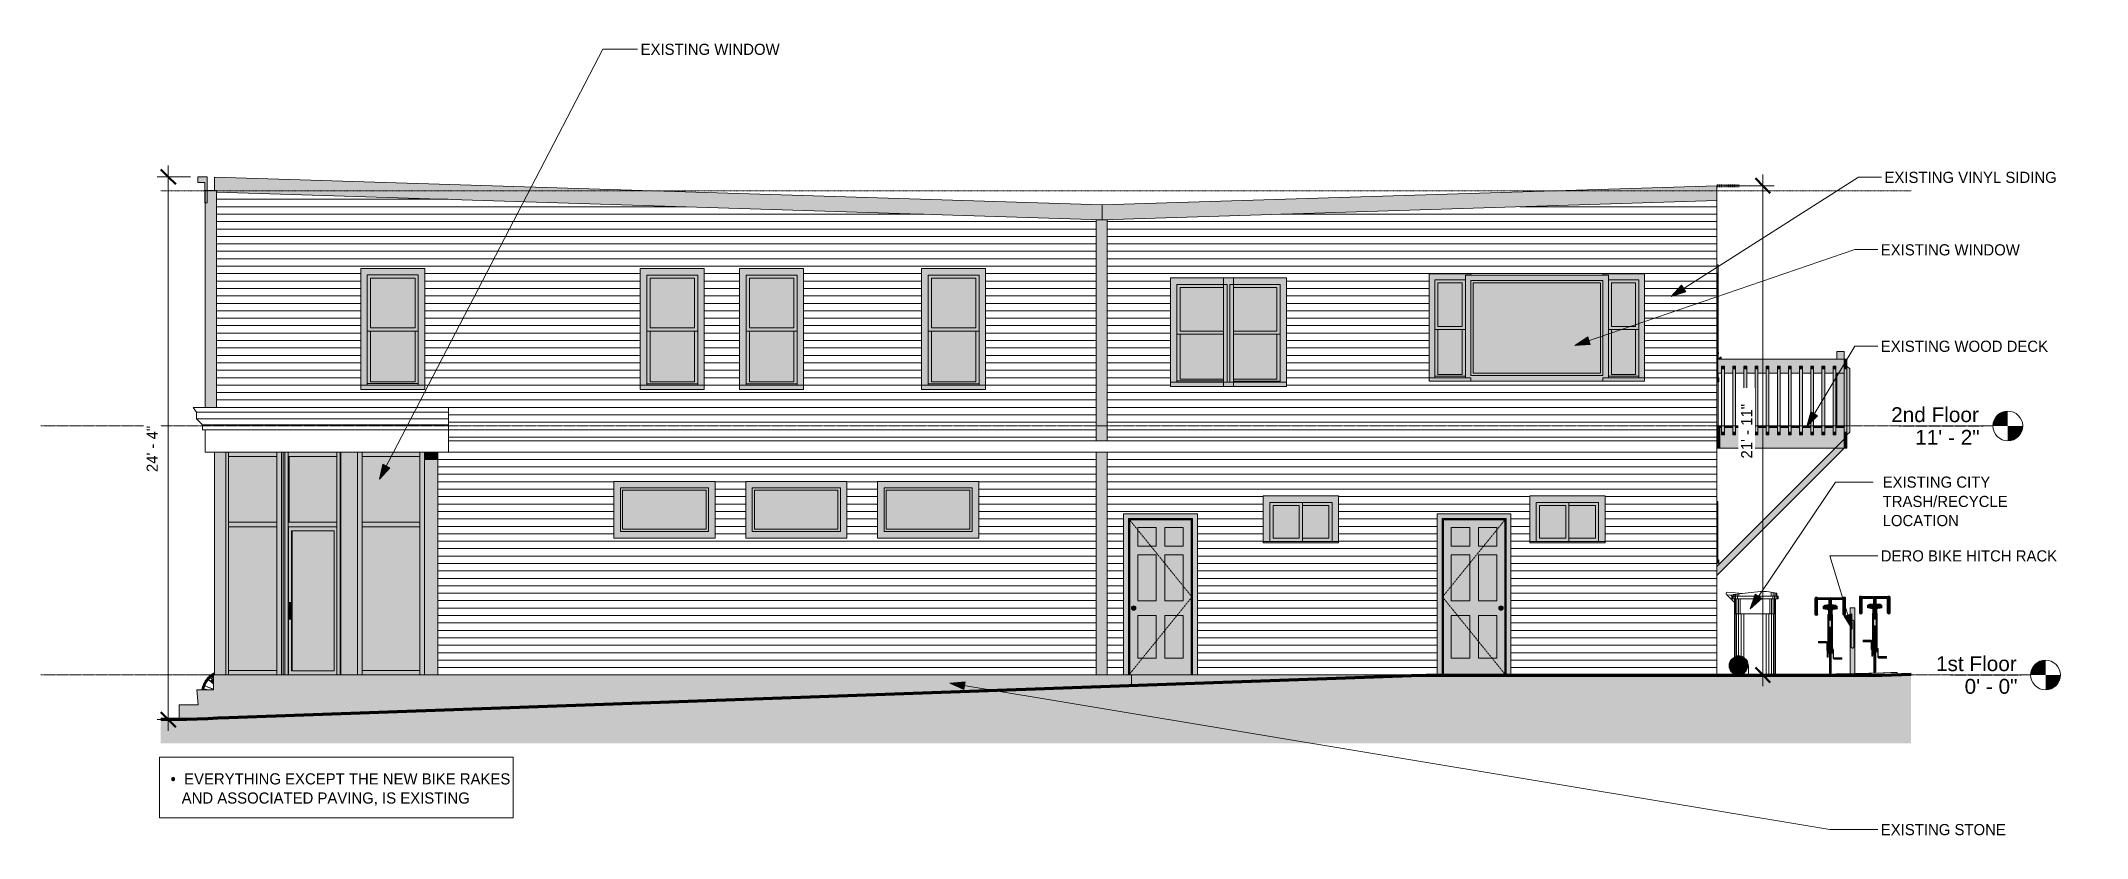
# Model space of a CAD drawing. Header units: inches. Extents: x -16 to 1086, y -88 to 341.
import ezdxf

# ---------------------------------------------------------------- set-up
doc = ezdxf.new("R2010")
doc.units = ezdxf.units.IN
doc.header["$MEASUREMENT"] = 0
for name, pattern in [('Aligning Line 1_8_', [0.25, 0.125, -0.125]), ('Dash', [0.25, 0.125, -0.125]), ('Dash 1_16_', [0.125, 0.0625, -0.0625]), ('Grid Line 1_2_', [0.875, 0.5, -0.125, 0.125, -0.125])]:
    doc.linetypes.add(name, pattern=pattern)
for name, color, linetype, lineweight in [('A-ANNO-DIMS', 211, 'Continuous', 9), ('A-ANNO-DIMS-64', 211, 'Continuous', 9), ('A-DETL-1', 90, 'Dash', 60), ('A-DOOR', 31, 'Continuous', 18), ('A-DOOR-1', 31, 'Dash 1_16_', 9), ('A-DOOR-2', 31, 'Continuous', 9), ('A-DOOR-FRAM', 31, 'Continuous', 9), ('A-DOOR-FRAM-1', 31, 'Continuous', 18), ('A-DOOR-GLAZ', 31, 'Continuous', 9), ('A-DOOR-GLAZ-1', 31, 'Continuous', 18), ('A-FLOR', 192, 'Continuous', 18), ('A-FLOR-LEVL', 51, 'Continuous', 9), ('A-FLOR-LEVL-1', 51, 'Grid Line 1_2_', 9), ('A-GENM', 5, 'Continuous', 9), ('A-GLAZ', 151, 'Continuous', 18), ('A-GLAZ-1', 151, 'Continuous', 9), ('A-GLAZ-CURT', 52, 'Continuous', 9), ('A-GLAZ-CWMG', 51, 'Continuous', 9), ('A-ROOF', 132, 'Continuous', 18), ('A-WALL', 113, 'Continuous', 18), ('A-WALL-PATT-1', 111, 'Continuous', 9), ('C-TOPO', 7, 'Continuous', 9), ('C-TOPO-1', 7, 'Continuous', 80), ('G-ANNO-SYMB', 111, 'Aligning Line 1_8_', 9), ('G-ANNO-TEXT', 231, 'Continuous', 9), ('G-ANNO-TEXT-1', 145, 'Continuous', 9), ('G-ANNO-TEXT-2', 147, 'Continuous', 9), ('G-IMPT', 8, 'Continuous', 9), ('I-WALL', 2, 'Continuous', 18), ('L-SITE', 91, 'Continuous', 9), ('Q-SPCQ', 91, 'Continuous', 9), ('S-BEAM', 12, 'Continuous', 9), ('S-COLS', 52, 'Continuous', 9)]:
    doc.layers.add(name, color=color, linetype=linetype, lineweight=lineweight)
doc.styles.add('Arial', font='arial.ttf', dxfattribs={"height": 8})
doc.styles.add('Century Gothic', font='ufonts.com_century-gothic.ttf', dxfattribs={"height": 6})
doc.dimstyles.new('OD_-__1___Tolerance', dxfattribs={"dimscale": 12, "dimtxt": 6.26501, "dimasz": 0.666667, "dimexe": 0.5, "dimexo": 0.333333, "dimgap": 0.333333, "dimtad": 1, "dimdec": 0, "dimzin": 1, "dimdsep": 46, "dimlunit": 4, "dimtxsty": 'Century Gothic', "dimblk1": 'OBLIQUE', "dimblk2": 'OBLIQUE', "dimsah": 1, "dimcen": 0.09, "dimdle": 0.5, "dimazin": 0, "dimtfac": 1, "dimtdec": 4, "dimtix": 1, "dimtmove": 0, "dimatfit": 3, "dimfxl": 1, "dimtvp": 1, "dimtfill": 1, "dimfrac": 2, "dimtolj": 1, "dimtzin": 0, "dimarcsym": 2})

msp = doc.modelspace()

# ---------------------------------------------------------------- texts
at = {"layer": 'A-FLOR-LEVL', "insert": (1027.8, 144.1), "char_height": 8, "width": 56.412, "attachment_point": 3, "line_spacing_factor": 0.941778, "style": 'Arial', "bg_fill": 3, "box_fill_scale": 1.25, "bg_fill_color": 256, "bg_fill_true_color": 13158600, "bg_fill_transparency": 0}
msp.add_mtext('2nd Floor', dxfattribs=at)
at = {"layer": 'G-ANNO-TEXT-1', "char_height": 6, "attachment_point": 1, "style": 'Century Gothic'}
for s, insert, width in [('•', (54.1, -52.9), 8.887), ('EVERYTHING EXCEPT THE NEW BIKE RAKES ', (61.4, -52.9), 205.434), ('AND ASSOCIATED PAVING, IS EXISTING', (60.1, -63.2), 191.294)]:
    msp.add_mtext(s, dxfattribs=dict(at, insert=insert, width=width))
at = {"layer": 'G-ANNO-TEXT-2', "char_height": 6, "attachment_point": 1, "style": 'Century Gothic'}
for s, insert, width in [('EXISTING CITY ', (976, 106.8), 71.104), ('TRASH/RECYCLE ', (976, 96.4), 82.618), ('LOCATION', (976, 86.1), 53.328)]:
    msp.add_mtext(s, dxfattribs=dict(at, insert=insert, width=width))

# ---------------------------------------------------------------- blocks, each defined once
blk = doc.blocks.new('M_Door-Interior-Single-6_Panel-Wood - 36 x 80 - 34_-767960-Elevation - West')
at = {"layer": 'A-DOOR'}
for points in [[(736.2, 0), (738.8, 0), (738.8, 84.3), (773.3, 84.3), (773.3, 0), (775.8, 0), (775.8, 86.8), (736.2, 86.8), (736.2, 0.1)], [(771.3, 36), (771.4, 36), (771.3, 36.6), (770.8, 36.9), (770.2, 36.9), (769.7, 36.5), (769.5, 36), (769.7, 36), (769.9, 36.6), (770.5, 36.8), (771, 36.6), (771.3, 36)], [(770.4, 35.1), (770.8, 35.1), (771.3, 35.5), (771.4, 36), (771.3, 36), (771, 35.4), (770.5, 35.2), (769.9, 35.4), (769.7, 36), (769.5, 36), (769.7, 35.4), (770.2, 35.1), (770.3, 35.1)], [(770.4, 36), (771.3, 36), (771, 36.6), (770.5, 36.8), (769.9, 36.6), (769.7, 36)], [(770.5, 35.2), (771, 35.4), (771.3, 36), (769.7, 36), (769.9, 35.4), (770.4, 35.2)]]:
    blk.add_hatch(color=256, dxfattribs=at).paths.add_polyline_path(points, flags=0)
h = blk.add_hatch(color=256, dxfattribs=at)
h.paths.add_polyline_path([(739.5, 0), (772.5, 0), (772.5, 83.5), (739.5, 83.5), (739.5, 0.1)], flags=0)
h.paths.add_polyline_path([(753.8, 9.1), (743.7, 9.1), (743.7, 32.1), (753.8, 32.1)], flags=0)
h.paths.add_polyline_path([(758.3, 9.1), (758.3, 32.1), (768.3, 32.1), (768.3, 9.1)], flags=0)
h.paths.add_polyline_path([(770.5, 34.8), (770.2, 34.9), (769.8, 35), (769.6, 35.2), (769.4, 35.4), (769.3, 35.7), (769.3, 36), (769.3, 36.3), (769.4, 36.6), (769.6, 36.8), (769.9, 37), (770.2, 37.1), (770.5, 37.2), (770.8, 37.1), (771.1, 37), (771.3, 36.8), (771.5, 36.6), (771.6, 36.3), (771.6, 36), (771.6, 35.7), (771.5, 35.4), (771.3, 35.2), (771.1, 35), (770.8, 34.9)], flags=0)
h.paths.add_polyline_path([(768.3, 39.9), (758.3, 39.9), (758.3, 64.7), (768.3, 64.7), (768.3, 42.5)], flags=0)
h.paths.add_polyline_path([(743.7, 39.9), (743.7, 64.7), (753.8, 64.7), (753.8, 39.9)], flags=0)
h.paths.add_polyline_path([(753.8, 69.3), (743.7, 69.3), (743.7, 79.3), (753.8, 79.3)], flags=0)
h.paths.add_polyline_path([(758.3, 69.3), (758.3, 79.3), (768.3, 79.3), (768.3, 69.3)], flags=0)
h = blk.add_hatch(color=256, dxfattribs=at)
h.paths.add_polyline_path([(753.8, 9.1), (753.8, 32.1), (743.7, 32.1), (743.7, 9.1)], flags=0)
h.paths.add_polyline_path([(768.3, 9.1), (768.3, 32.1), (758.3, 32.1), (758.3, 9.1), (765, 9.1)], flags=0)
h.paths.add_polyline_path([(743.7, 39.9), (753.8, 39.9), (753.8, 64.7), (743.7, 64.7), (743.7, 42.5)], flags=0)
h.paths.add_polyline_path([(768.3, 39.9), (768.3, 64.7), (758.3, 64.7), (758.3, 39.9), (763, 39.9)], flags=0)
h.paths.add_polyline_path([(743.7, 69.3), (753.8, 69.3), (753.8, 79.3), (743.7, 79.3)], flags=0)
h.paths.add_polyline_path([(768.3, 69.3), (768.3, 79.3), (758.3, 79.3), (758.3, 69.3)], flags=0)
h = blk.add_hatch(color=256, dxfattribs=at)
h.paths.add_polyline_path([(770.5, 34.8), (770.8, 34.9), (771.1, 35), (771.3, 35.2), (771.5, 35.4), (771.6, 35.7), (771.6, 36), (771.6, 36.3), (771.5, 36.6), (771.3, 36.8), (771, 37), (770.7, 37.1), (770.4, 37.2), (770.1, 37.1), (769.9, 37), (769.6, 36.8), (769.4, 36.6), (769.3, 36.3), (769.3, 35.9), (769.3, 35.7), (769.4, 35.4), (769.7, 35.1), (769.9, 35), (770.2, 34.9), (770.4, 34.8)], flags=0)
h.paths.add_polyline_path([(770.7, 35.1), (770.2, 35.1), (769.7, 35.5), (769.5, 36), (769.7, 36.6), (770.2, 36.9), (770.8, 36.9), (771.3, 36.5), (771.4, 36), (771.3, 35.4), (770.8, 35.1)], flags=0)
at = {"layer": 'A-DOOR-FRAM-1'}
for points in [[(773, 0), (773.3, 0), (773.3, 84.3), (738.8, 84.3), (738.8, 0), (739, 0), (739, 84), (773, 84), (773, 1.3)], [(739, 0), (739.5, 0), (739.5, 83.5), (772.5, 83.5), (772.5, 0), (773, 0), (773, 84), (739, 84), (739, 0.1)]]:
    blk.add_hatch(color=256, dxfattribs=at).paths.add_polyline_path(points, flags=0)
at = {"layer": 'A-DOOR-1'}
for p, q in [((773, 84), (739, 42)), ((739, 42), (773, 0))]:
    blk.add_line(p, q, dxfattribs=at)
at = {"layer": 'A-DOOR-2'}
for p, q in [((775.8, 86.8), (736.2, 86.8)), ((736.2, 0), (736.2, 86.8)), ((738.8, 0), (738.8, 84.3)), ((738.8, 84.3), (773.3, 84.3)), ((743.7, 69.3), (743.7, 79.3)), ((743.7, 79.3), (753.8, 79.3)), ((753.8, 79.3), (753.8, 69.3)), ((758.3, 69.3), (758.3, 79.3)), ((758.3, 79.3), (768.3, 79.3)), ((768.3, 79.3), (768.3, 69.3)), ((773.3, 84.3), (773.3, 0)), ((775.8, 0), (775.8, 86.8)), ((753.8, 69.3), (743.7, 69.3)), ((768.3, 69.3), (758.3, 69.3)), ((743.7, 64.7), (753.8, 64.7)), ((743.7, 39.9), (743.7, 64.7)), ((753.8, 64.7), (753.8, 39.9)), ((758.3, 39.9), (758.3, 64.7)), ((758.3, 64.7), (768.3, 64.7)), ((768.3, 64.7), (768.3, 39.9)), ((753.8, 39.9), (743.7, 39.9)), ((768.3, 39.9), (758.3, 39.9)), ((743.7, 9.1), (743.7, 32.1)), ((743.7, 32.1), (753.8, 32.1)), ((753.8, 32.1), (753.8, 9.1)), ((758.3, 9.1), (758.3, 32.1)), ((758.3, 32.1), (768.3, 32.1)), ((768.3, 32.1), (768.3, 9.1)), ((753.8, 9.1), (743.7, 9.1)), ((768.3, 9.1), (758.3, 9.1))]:
    blk.add_line(p, q, dxfattribs=at)
for radius, start, end in [(1.18, 360, 180), (1.18, 180, 360), (0.984, 0, 180), (0.984, 180, 360), (0.806, 0, 180), (0.806, 180, 0)]:
    blk.add_arc((770.5, 36), radius, start, end, dxfattribs=at)
at = {"layer": 'A-DOOR-FRAM'}
for p, q in [((739, 0), (739, 84)), ((739, 84), (773, 84)), ((739.5, 0), (739.5, 83.5)), ((739.5, 83.5), (772.5, 83.5)), ((772.5, 83.5), (772.5, 0)), ((773, 84), (773, 0))]:
    blk.add_line(p, q, dxfattribs=at)
blk = doc.blocks.new('M_Double Hung with Trim - 2_4x2_5-822684-Elevation - West')
at = {"layer": 'A-GLAZ'}
for points in [[(886.8, 60.2), (887.3, 60.2), (887.3, 93.3), (886.8, 93.3), (886.8, 62.3)], [(886.8, 60.2), (887.8, 60.2), (887.8, 62), (886.8, 62)]]:
    blk.add_hatch(color=256, dxfattribs=at).paths.add_polyline_path(points, flags=0)
at = {"layer": 'A-GLAZ-1'}
for p, q in [((886.8, 93.3), (887.3, 93.3)), ((887.3, 93.3), (887.3, 60.2)), ((887.8, 62), (886.8, 62)), ((887.8, 60.2), (886.8, 60.2)), ((887.3, 60.2), (886.8, 60.2)), ((887.8, 62), (887.8, 60.2))]:
    blk.add_line(p, q, dxfattribs=at)
blk = doc.blocks.new('M_Double Hung with Trim - 29_ x 60_ _ 23_-822686-Elevation - West')
at = {"layer": 'A-GLAZ'}
for points in [[(310.5, 156), (310.5, 215.2), (338, 215.2), (338, 156), (341.5, 156), (341.5, 218.8), (307, 218.8), (307, 156), (307.1, 156)], [(312.3, 186.9), (336.3, 186.9), (336.3, 213.5), (312.3, 213.5), (312.3, 200.9)], [(321.6, 156.7), (338, 156.7), (338, 185.1), (336.3, 185.1), (336.3, 157.7), (312.3, 157.7), (312.3, 185.1), (310.5, 185.1), (310.5, 156.7), (313.8, 156.7)], [(336.3, 157.7), (336.3, 185.1), (312.3, 185.1), (312.3, 157.7), (313.8, 157.7)], [(307, 153.7), (341.5, 153.7), (341.5, 156), (307, 156)], [(313.8, 156), (338, 156), (338, 156.7), (310.5, 156.7), (310.5, 156)]]:
    blk.add_hatch(color=256, dxfattribs=at).paths.add_polyline_path(points, flags=0)
h = blk.add_hatch(color=256, dxfattribs=at)
h.paths.add_polyline_path([(310.5, 185.1), (338, 185.1), (338, 215.2), (310.5, 215.2), (310.5, 200.9)], flags=0)
h.paths.add_polyline_path([(312.3, 186.9), (312.3, 213.5), (336.3, 213.5), (336.3, 186.9)], flags=0)
at = {"layer": 'A-GLAZ-1'}
for p, q in [((307, 218.8), (307, 156)), ((341.5, 218.8), (307, 218.8)), ((310.5, 215.2), (338, 215.2)), ((310.5, 156), (310.5, 215.2)), ((312.3, 213.5), (336.3, 213.5)), ((312.3, 186.9), (312.3, 213.5)), ((336.3, 213.5), (336.3, 186.9)), ((338, 215.2), (338, 156)), ((341.5, 156), (341.5, 218.8)), ((310.5, 185.1), (338, 185.1)), ((336.3, 186.9), (312.3, 186.9)), ((312.3, 157.7), (312.3, 185.1)), ((336.3, 185.1), (336.3, 157.7)), ((341.5, 156), (307, 156)), ((307, 156), (307, 153.7)), ((338, 156.7), (310.5, 156.7)), ((336.3, 157.7), (312.3, 157.7)), ((341.5, 153.7), (341.5, 156)), ((307, 153.7), (341.5, 153.7))]:
    blk.add_line(p, q, dxfattribs=at)
blk = doc.blocks.new('Fixed with Trim - 50 X 26-763996-Elevation - West')
at = {"layer": 'A-GLAZ'}
h = blk.add_hatch(color=256, dxfattribs=at)
h.paths.add_polyline_path([(347.3, 73.7), (347.3, 104.2), (292.8, 104.2), (292.8, 73.7), (343.3, 73.7)], flags=0)
h.paths.add_polyline_path([(343.3, 77.2), (296.3, 77.2), (296.3, 100.8), (343.8, 100.8), (343.8, 77.2)], flags=0)
h = blk.add_hatch(color=256, dxfattribs=at)
h.paths.add_polyline_path([(319.8, 77.2), (343.8, 77.2), (343.8, 100.8), (296.3, 100.8), (296.3, 77.2)], flags=0)
h.paths.add_polyline_path([(342.5, 78.5), (297.5, 78.5), (297.5, 99.5), (342.5, 99.5)], flags=0)
blk.add_hatch(color=256, dxfattribs=at).paths.add_polyline_path([(318.5, 78.5), (342.5, 78.5), (342.5, 99.5), (297.5, 99.5), (297.5, 78.5)], flags=0)
at = {"layer": 'A-GLAZ-1'}
for p, q in [((347.3, 104.2), (292.8, 104.2)), ((292.8, 104.2), (292.8, 73.7)), ((296.3, 77.2), (296.3, 100.8)), ((296.3, 100.8), (343.8, 100.8)), ((297.5, 99.5), (342.5, 99.5)), ((297.5, 78.5), (297.5, 99.5)), ((342.5, 99.5), (342.5, 78.5)), ((343.8, 100.8), (343.8, 77.2)), ((347.3, 73.7), (347.3, 104.2)), ((343.8, 77.2), (296.3, 77.2)), ((342.5, 78.5), (297.5, 78.5)), ((292.8, 73.7), (347.3, 73.7))]:
    blk.add_line(p, q, dxfattribs=at)
blk = doc.blocks.new('M_Door-Interior-Single-6_Panel-Wood - 36 x 80 - 34_-767954-Elevation - West')
at = {"layer": 'A-DOOR'}
for points in [[(569.9, 0), (569.9, 84.3), (604.4, 84.3), (604.4, 0), (607, 0), (607, 86.8), (567.3, 86.8), (567.3, 0)], [(571.7, 36), (571.9, 36), (572.2, 36.6), (572.7, 36.8), (573.3, 36.6), (573.5, 36), (573.7, 36), (573.5, 36.6), (573, 36.9), (572.4, 36.9), (571.9, 36.5), (571.8, 36.1)], [(572.4, 35.1), (573, 35.1), (573.5, 35.5), (573.7, 36), (573.5, 36), (573.3, 35.4), (572.7, 35.2), (572.1, 35.4), (571.9, 36), (571.7, 36), (571.9, 35.4), (572.2, 35.2)], [(573.5, 36), (573.3, 36.6), (572.7, 36.8), (572.1, 36.6), (571.9, 36), (573.4, 36)], [(572.7, 35.2), (573.3, 35.4), (573.5, 36), (571.9, 36), (572.1, 35.4)]]:
    blk.add_hatch(color=256, dxfattribs=at).paths.add_polyline_path(points, flags=0)
h = blk.add_hatch(color=256, dxfattribs=at)
h.paths.add_polyline_path([(575.2, 0), (603.6, 0), (603.6, 83.5), (570.6, 83.5), (570.6, 0), (571.5, 0)], flags=0)
h.paths.add_polyline_path([(589.4, 9.1), (589.4, 32.1), (599.4, 32.1), (599.4, 9.1)], flags=0)
h.paths.add_polyline_path([(574.9, 9.1), (574.9, 32.1), (584.9, 32.1), (584.9, 9.1), (578.9, 9.1)], flags=0)
h.paths.add_polyline_path([(572.7, 34.8), (572.4, 34.9), (572, 35), (571.8, 35.2), (571.7, 35.4), (571.6, 35.7), (571.5, 36), (571.6, 36.3), (571.7, 36.6), (571.9, 36.8), (572.1, 37), (572.4, 37.1), (572.7, 37.2), (573, 37.1), (573.3, 37), (573.5, 36.8), (573.7, 36.6), (573.8, 36.3), (573.9, 36), (573.8, 35.7), (573.7, 35.4), (573.5, 35.2), (573.3, 35), (573, 34.9)], flags=0)
h.paths.add_polyline_path([(578.9, 39.9), (574.9, 39.9), (574.9, 64.7), (584.9, 64.7), (584.9, 39.9)], flags=0)
h.paths.add_polyline_path([(589.4, 39.9), (589.4, 64.7), (599.4, 64.7), (599.4, 39.9)], flags=0)
h.paths.add_polyline_path([(578.9, 69.3), (574.9, 69.3), (574.9, 79.3), (584.9, 79.3), (584.9, 69.3)], flags=0)
h.paths.add_polyline_path([(599.4, 69.3), (589.4, 69.3), (589.4, 79.3), (599.4, 79.3)], flags=0)
h = blk.add_hatch(color=256, dxfattribs=at)
h.paths.add_polyline_path([(589.4, 9.1), (599.4, 9.1), (599.4, 32.1), (589.4, 32.1), (589.4, 28.2)], flags=0)
h.paths.add_polyline_path([(574.9, 9.1), (584.9, 9.1), (584.9, 32.1), (574.9, 32.1), (574.9, 22.7)], flags=0)
h.paths.add_polyline_path([(578.9, 39.9), (584.9, 39.9), (584.9, 64.7), (574.9, 64.7), (574.9, 39.9), (576, 39.9)], flags=0)
h.paths.add_polyline_path([(589.4, 39.9), (599.4, 39.9), (599.4, 64.7), (589.4, 64.7), (589.4, 42.5)], flags=0)
h.paths.add_polyline_path([(589.4, 69.3), (599.4, 69.3), (599.4, 79.3), (589.4, 79.3), (589.4, 77.8)], flags=0)
h.paths.add_polyline_path([(574.9, 69.3), (584.9, 69.3), (584.9, 79.3), (574.9, 79.3), (574.9, 74.6)], flags=0)
h = blk.add_hatch(color=256, dxfattribs=at)
h.paths.add_polyline_path([(572.7, 34.8), (573, 34.9), (573.4, 35), (573.6, 35.2), (573.7, 35.4), (573.8, 35.7), (573.9, 36), (573.8, 36.3), (573.7, 36.6), (573.5, 36.8), (573.3, 37), (573, 37.1), (572.7, 37.2), (572.4, 37.1), (572.1, 37), (571.8, 36.8), (571.7, 36.6), (571.6, 36.3), (571.5, 36), (571.6, 35.7), (571.7, 35.4), (571.9, 35.2), (572.1, 35), (572.4, 34.9)], flags=0)
h.paths.add_polyline_path([(573, 35.1), (572.4, 35.1), (571.9, 35.5), (571.7, 36), (571.9, 36.6), (572.4, 36.9), (573, 36.9), (573.5, 36.5), (573.7, 36), (573.5, 35.4), (573.2, 35.2)], flags=0)
at = {"layer": 'A-DOOR-FRAM-1'}
for points in [[(570.1, 0), (570.1, 84), (604.1, 84), (604.1, 0), (604.4, 0), (604.4, 84.3), (569.9, 84.3), (569.9, 0)], [(570.1, 0), (570.6, 0), (570.6, 83.5), (603.6, 83.5), (603.6, 0), (604.1, 0), (604.1, 84), (570.1, 84), (570.1, 2.9)]]:
    blk.add_hatch(color=256, dxfattribs=at).paths.add_polyline_path(points, flags=0)
at = {"layer": 'A-DOOR-1'}
for p, q in [((570.1, 84), (604.1, 42)), ((604.1, 42), (570.1, 0))]:
    blk.add_line(p, q, dxfattribs=at)
at = {"layer": 'A-DOOR-2'}
for p, q in [((607, 86.8), (567.3, 86.8)), ((567.3, 86.8), (567.3, 0)), ((569.9, 84.3), (604.4, 84.3)), ((569.9, 0), (569.9, 84.3)), ((574.9, 69.3), (574.9, 79.3)), ((574.9, 79.3), (584.9, 79.3)), ((584.9, 79.3), (584.9, 69.3)), ((589.4, 79.3), (599.4, 79.3)), ((589.4, 69.3), (589.4, 79.3)), ((599.4, 79.3), (599.4, 69.3)), ((604.4, 84.3), (604.4, 0)), ((607, 86.8), (607, 0)), ((584.9, 69.3), (574.9, 69.3)), ((599.4, 69.3), (589.4, 69.3)), ((574.9, 39.9), (574.9, 64.7)), ((574.9, 64.7), (584.9, 64.7)), ((584.9, 64.7), (584.9, 39.9)), ((589.4, 39.9), (589.4, 64.7)), ((589.4, 64.7), (599.4, 64.7)), ((599.4, 64.7), (599.4, 39.9)), ((584.9, 39.9), (574.9, 39.9)), ((599.4, 39.9), (589.4, 39.9)), ((574.9, 9.1), (574.9, 32.1)), ((574.9, 32.1), (584.9, 32.1)), ((584.9, 32.1), (584.9, 9.1)), ((589.4, 32.1), (599.4, 32.1)), ((589.4, 9.1), (589.4, 32.1)), ((599.4, 32.1), (599.4, 9.1)), ((584.9, 9.1), (574.9, 9.1)), ((599.4, 9.1), (589.4, 9.1)), ((607, 0), (604.4, 0)), ((567.3, 0), (569.9, 0))]:
    blk.add_line(p, q, dxfattribs=at)
for radius, start, end in [(1.18, 0, 180), (1.18, 180, 360), (0.984, 360, 180), (0.984, 180, 360), (0.806, 360, 180), (0.806, 180, 360)]:
    blk.add_arc((572.7, 36), radius, start, end, dxfattribs=at)
at = {"layer": 'A-DOOR-FRAM'}
for p, q in [((570.1, 84), (604.1, 84)), ((570.1, 0), (570.1, 84)), ((570.6, 83.5), (603.6, 83.5)), ((570.6, 0), (570.6, 83.5)), ((603.6, 83.5), (603.6, 0)), ((604.1, 84), (604.1, 0)), ((604.4, 0), (604.1, 0))]:
    blk.add_line(p, q, dxfattribs=at)
blk = doc.blocks.new('Door-Exterior-Single-Entry-Half Arch Glass-Wood_Clad - 36_ x 84_-771968-Elevation - West')
at = {"layer": 'A-DOOR'}
h = blk.add_hatch(color=256, dxfattribs=at)
h.paths.add_polyline_path([(887.3, 134), (887.5, 134), (887.5, 157.7), (886.8, 157.7), (886.8, 134)], flags=0)
h.paths.add_polyline_path([(887.5, 160), (887.5, 162.5), (887.3, 162.5), (887.3, 160)], flags=0)
h.paths.add_polyline_path([(887.5, 170), (887.5, 220.8), (886.8, 220.8), (886.8, 216.3), (887.3, 216.3), (887.3, 170)], flags=0)
for points in [[(887.5, 173.2), (887.6, 173.2), (887.6, 173.6), (887.5, 173.5), (887.5, 173.3)], [(887.6, 172.9), (887.6, 173.2), (887.5, 173.2), (887.5, 172.9)], [(887.5, 170), (888.3, 170), (888.3, 170.3), (887.5, 170.3), (887.5, 170)], [(888.3, 170.9), (889.1, 170.9), (889.1, 171), (888.3, 171)], [(889.1, 170.5), (889.1, 170.9), (888.3, 170.9), (888.3, 170.5)], [(888.3, 170), (889.1, 170), (889.1, 170.5), (888.3, 170.5), (888.3, 170.2)], [(887.8, 134), (887.5, 134.1), (887.5, 134)]]:
    blk.add_hatch(color=256, dxfattribs=at).paths.add_polyline_path(points, flags=0)
at = {"layer": 'A-DOOR-2'}
for p, q in [((887.5, 220.8), (886.8, 220.8)), ((887.5, 220.8), (887.5, 170)), ((887.6, 173.6), (887.5, 173.6)), ((887.5, 172.9), (887.6, 172.9)), ((888.3, 170.3), (887.5, 170.3)), ((887.6, 173.6), (887.6, 173.2)), ((887.6, 173.2), (887.6, 172.9)), ((888.3, 170.9), (888.3, 171)), ((889.1, 171), (888.3, 171)), ((888.3, 170.5), (888.3, 170.9)), ((889.1, 170.9), (888.3, 170.9)), ((888.3, 170), (888.3, 170.5)), ((889.1, 170.5), (888.3, 170.5)), ((889.1, 171), (889.1, 170.9)), ((889.1, 170.9), (889.1, 170.5)), ((889.1, 170.5), (889.1, 170)), ((887.5, 162.5), (887.5, 160)), ((887.5, 157.7), (887.5, 134)), ((887.8, 134), (887.5, 134.1))]:
    blk.add_line(p, q, dxfattribs=at)
blk = doc.blocks.new('2 x 12 - 2 x 12-673014-Elevation - West')
at = {"layer": 'A-GENM'}
for points in [[(887.3, 162.5), (889.3, 162.5), (889.3, 166.2), (890.8, 166.2), (890.8, 162.5), (895.3, 162.5), (895.3, 166.2), (896.8, 166.2), (896.8, 162.5), (901.3, 162.5), (901.3, 166.2), (902.8, 166.2), (902.8, 162.5), (907.3, 162.5), (907.3, 166.2), (908.8, 166.2), (908.8, 162.5), (913.3, 162.5), (913.3, 166.2), (914.8, 166.2), (914.8, 162.5), (919.3, 162.5), (919.3, 166.2), (920.8, 166.2), (920.8, 162.5), (925.3, 162.5), (925.3, 166.2), (926.8, 166.2), (926.8, 162.5), (931.3, 162.5), (931.3, 166.2), (932.8, 166.2), (932.8, 162.5), (937.3, 162.5), (937.3, 166.2), (938.8, 166.2), (938.8, 162.5), (943.3, 162.5), (943.3, 166.2), (944.8, 166.2), (944.8, 162.5), (949.3, 162.5), (949.3, 166.2), (950.8, 166.2), (950.8, 162.5), (955.3, 162.5), (955.3, 170), (887.3, 170), (887.3, 166.3)], [(889.3, 164.7), (890.8, 164.7), (890.8, 166.2), (889.3, 166.2)], [(895.5, 164.7), (896.8, 164.7), (896.8, 166.2), (895.3, 166.2), (895.3, 164.7)], [(901.3, 164.7), (902.8, 164.7), (902.8, 166.2), (901.3, 166.2)], [(907.3, 164.7), (908.8, 164.7), (908.8, 166.2), (907.3, 166.2)], [(913.3, 164.7), (914.8, 164.7), (914.8, 166.2), (913.3, 166.2)], [(919.3, 164.7), (920.8, 164.7), (920.8, 166.2), (919.3, 166.2)], [(925.3, 164.7), (926.8, 164.7), (926.8, 166.2), (925.3, 166.2)], [(932.4, 164.7), (932.8, 164.7), (932.8, 166.2), (931.3, 166.2), (931.3, 164.7)], [(937.3, 164.7), (938.8, 164.7), (938.8, 166.2), (937.3, 166.2)], [(943.3, 164.7), (944.8, 164.7), (944.8, 166.2), (943.3, 166.2)], [(949.3, 164.7), (950.8, 164.7), (950.8, 166.2), (949.3, 166.2)], [(955.3, 166.2), (956.8, 166.2), (956.8, 170), (955.3, 170)], [(955.3, 164.7), (956.8, 164.7), (956.8, 166.2), (955.3, 166.2)], [(956.8, 129.2), (958.3, 130.7), (958.3, 164.7), (956.8, 166.2), (956.8, 130.7)], [(889.3, 130.7), (890.8, 130.7), (890.8, 164.7), (889.3, 164.7), (889.3, 161.3)], [(895.3, 130.7), (896.8, 130.7), (896.8, 164.7), (895.3, 164.7), (895.3, 161.3)], [(901.3, 130.7), (902.8, 130.7), (902.8, 164.7), (901.3, 164.7), (901.3, 161.3)], [(907.3, 130.7), (908.8, 130.7), (908.8, 164.7), (907.3, 164.7), (907.3, 161.3)], [(913.3, 130.7), (914.8, 130.7), (914.8, 164.7), (913.3, 164.7), (913.3, 161.3)], [(919.3, 130.7), (920.8, 130.7), (920.8, 164.7), (919.3, 164.7), (919.3, 161.3)], [(925.3, 130.7), (926.8, 130.7), (926.8, 164.7), (925.3, 164.7), (925.3, 161.3)], [(932.8, 130.7), (932.8, 164.7), (931.3, 164.7), (931.3, 130.7), (932.4, 130.7)], [(937.3, 130.7), (938.8, 130.7), (938.8, 164.7), (937.3, 164.7), (937.3, 141.5)], [(943.3, 130.7), (944.8, 130.7), (944.8, 164.7), (943.3, 164.7), (943.3, 141.5)], [(949.3, 130.7), (950.8, 130.7), (950.8, 164.7), (949.3, 164.7), (949.3, 141.5)], [(955.3, 130.7), (956.8, 130.7), (956.8, 164.7), (955.3, 164.7), (955.3, 141.5)], [(888.3, 122), (888.3, 133.2), (886.8, 133.2), (886.8, 122)], [(888.3, 122), (955.3, 122), (955.3, 133.2), (950.8, 133.2), (950.8, 129.2), (949.3, 129.2), (949.3, 133.2), (944.8, 133.2), (944.8, 129.2), (943.3, 129.2), (943.3, 133.2), (938.8, 133.2), (938.8, 129.2), (937.3, 129.2), (937.3, 133.2), (932.8, 133.2), (932.8, 129.2), (931.3, 129.2), (931.3, 133.2), (926.8, 133.2), (926.8, 129.2), (925.3, 129.2), (925.3, 133.2), (920.8, 133.2), (920.8, 129.2), (919.3, 129.2), (919.3, 133.2), (914.8, 133.2), (914.8, 129.2), (913.3, 129.2), (913.3, 133.2), (908.8, 133.2), (908.8, 129.2), (907.3, 129.2), (907.3, 133.2), (902.8, 133.2), (902.8, 129.2), (901.3, 129.2), (901.3, 133.2), (896.8, 133.2), (896.8, 129.2), (895.3, 129.2), (895.3, 133.2), (890.8, 133.2), (890.8, 129.2), (889.3, 129.2), (889.3, 133.2), (888.3, 133.2), (888.3, 129.2)], [(889.3, 129.2), (890.8, 129.2), (890.8, 130.7), (889.3, 130.7)], [(895.3, 129.2), (896.8, 129.2), (896.8, 130.7), (895.3, 130.7)], [(901.3, 129.2), (902.8, 129.2), (902.8, 130.7), (901.3, 130.7)], [(907.3, 129.2), (908.8, 129.2), (908.8, 130.7), (907.3, 130.7)], [(913.3, 129.2), (914.8, 129.2), (914.8, 130.7), (913.3, 130.7)], [(919.3, 129.2), (920.8, 129.2), (920.8, 130.7), (919.3, 130.7)], [(925.3, 129.2), (926.8, 129.2), (926.8, 130.7), (925.3, 130.7)], [(932.4, 129.2), (932.8, 129.2), (932.8, 130.7), (931.3, 130.7), (931.3, 129.2)], [(937.3, 129.2), (938.8, 129.2), (938.8, 130.7), (937.3, 130.7)], [(943.3, 129.2), (944.8, 129.2), (944.8, 130.7), (943.3, 130.7)], [(949.3, 129.2), (950.8, 129.2), (950.8, 130.7), (949.3, 130.7)], [(955.3, 129.2), (956.8, 129.2), (956.8, 130.7), (955.3, 130.7)], [(956.8, 122), (956.8, 129.2), (955.3, 129.2), (955.3, 122)]]:
    blk.add_hatch(color=256, dxfattribs=at).paths.add_polyline_path(points, flags=0)
h = blk.add_hatch(color=256, dxfattribs=at)
h.paths.add_polyline_path([(951.3, 134), (955.3, 134), (955.3, 162.5), (951.3, 162.5), (951.3, 141.5)], flags=0)
h.paths.add_polyline_path([(951.3, 170), (955.3, 170), (955.3, 174), (951.3, 174)], flags=0)
for p, q in [((887.3, 170), (955.3, 170)), ((889.3, 164.7), (889.3, 166.2)), ((890.8, 166.2), (889.3, 166.2)), ((890.8, 166.2), (890.8, 164.7)), ((895.3, 164.7), (895.3, 166.2)), ((896.8, 166.2), (895.3, 166.2)), ((896.8, 166.2), (896.8, 164.7)), ((901.3, 164.7), (901.3, 166.2)), ((902.8, 166.2), (901.3, 166.2)), ((902.8, 166.2), (902.8, 164.7)), ((907.3, 164.7), (907.3, 166.2)), ((908.8, 166.2), (907.3, 166.2)), ((908.8, 166.2), (908.8, 164.7)), ((913.3, 164.7), (913.3, 166.2)), ((914.8, 166.2), (913.3, 166.2)), ((914.8, 166.2), (914.8, 164.7)), ((919.3, 164.7), (919.3, 166.2)), ((920.8, 166.2), (919.3, 166.2)), ((920.8, 166.2), (920.8, 164.7)), ((925.3, 164.7), (925.3, 166.2)), ((926.8, 166.2), (925.3, 166.2)), ((926.8, 166.2), (926.8, 164.7)), ((931.3, 164.7), (931.3, 166.2)), ((932.8, 166.2), (931.3, 166.2)), ((932.8, 166.2), (932.8, 164.7)), ((937.3, 164.7), (937.3, 166.2)), ((938.8, 166.2), (937.3, 166.2)), ((938.8, 166.2), (938.8, 164.7)), ((943.3, 164.7), (943.3, 166.2)), ((944.8, 166.2), (943.3, 166.2)), ((944.8, 166.2), (944.8, 164.7)), ((949.3, 164.7), (949.3, 166.2)), ((950.8, 166.2), (949.3, 166.2)), ((950.8, 166.2), (950.8, 164.7)), ((951.3, 174), (955.3, 174)), ((951.3, 174), (951.3, 170)), ((955.3, 174), (955.3, 170)), ((955.3, 170), (955.3, 166.2)), ((956.8, 170), (955.3, 170)), ((955.3, 170), (955.3, 166.2)), ((955.3, 164.7), (955.3, 166.2)), ((956.8, 166.2), (955.3, 166.2)), ((956.8, 166.2), (956.8, 170)), ((958.3, 164.7), (956.8, 166.2)), ((956.8, 166.2), (956.8, 164.7)), ((887.3, 162.5), (889.3, 162.5)), ((889.3, 130.7), (889.3, 164.7)), ((890.8, 164.7), (889.3, 164.7)), ((890.8, 164.7), (890.8, 130.7)), ((890.8, 162.5), (895.3, 162.5)), ((895.3, 130.7), (895.3, 164.7)), ((896.8, 164.7), (895.3, 164.7)), ((896.8, 164.7), (896.8, 130.7)), ((896.8, 162.5), (901.3, 162.5)), ((901.3, 130.7), (901.3, 164.7)), ((902.8, 164.7), (901.3, 164.7)), ((902.8, 164.7), (902.8, 130.7)), ((902.8, 162.5), (907.3, 162.5)), ((907.3, 130.7), (907.3, 164.7)), ((908.8, 164.7), (907.3, 164.7)), ((908.8, 164.7), (908.8, 130.7)), ((908.8, 162.5), (913.3, 162.5)), ((913.3, 130.7), (913.3, 164.7)), ((914.8, 164.7), (913.3, 164.7)), ((914.8, 164.7), (914.8, 130.7)), ((914.8, 162.5), (919.3, 162.5)), ((919.3, 130.7), (919.3, 164.7)), ((920.8, 164.7), (919.3, 164.7)), ((920.8, 164.7), (920.8, 130.7)), ((920.8, 162.5), (925.3, 162.5)), ((925.3, 130.7), (925.3, 164.7)), ((926.8, 164.7), (925.3, 164.7)), ((926.8, 164.7), (926.8, 130.7)), ((926.8, 162.5), (931.3, 162.5)), ((931.3, 130.7), (931.3, 164.7)), ((932.8, 164.7), (931.3, 164.7)), ((932.8, 164.7), (932.8, 130.7)), ((932.8, 162.5), (937.3, 162.5)), ((937.3, 130.7), (937.3, 164.7)), ((938.8, 164.7), (937.3, 164.7)), ((938.8, 164.7), (938.8, 130.7)), ((938.8, 162.5), (943.3, 162.5)), ((943.3, 130.7), (943.3, 164.7)), ((944.8, 164.7), (943.3, 164.7)), ((944.8, 164.7), (944.8, 130.7)), ((944.8, 162.5), (949.3, 162.5)), ((949.3, 130.7), (949.3, 164.7)), ((950.8, 164.7), (949.3, 164.7)), ((950.8, 164.7), (950.8, 130.7)), ((950.8, 162.5), (955.3, 162.5)), ((951.3, 162.5), (951.3, 134)), ((955.3, 130.7), (955.3, 164.7)), ((956.8, 164.7), (955.3, 164.7)), ((956.8, 164.7), (956.8, 130.7)), ((958.3, 130.7), (958.3, 164.7)), ((888.3, 133.2), (886.8, 133.2)), ((888.3, 122), (888.3, 133.2)), ((888.3, 133.2), (889.3, 133.2)), ((888.3, 122), (888.3, 133.2)), ((890.8, 133.2), (895.3, 133.2)), ((896.8, 133.2), (901.3, 133.2)), ((902.8, 133.2), (907.3, 133.2)), ((908.8, 133.2), (913.3, 133.2)), ((914.8, 133.2), (919.3, 133.2)), ((920.8, 133.2), (925.3, 133.2)), ((926.8, 133.2), (931.3, 133.2)), ((932.8, 133.2), (937.3, 133.2)), ((938.8, 133.2), (943.3, 133.2)), ((944.8, 133.2), (949.3, 133.2)), ((950.8, 133.2), (955.3, 133.2)), ((886.8, 122), (888.3, 122)), ((888.3, 122), (955.3, 122)), ((889.3, 129.2), (889.3, 130.7)), ((890.8, 130.7), (889.3, 130.7)), ((889.3, 129.2), (890.8, 129.2)), ((890.8, 130.7), (890.8, 129.2)), ((895.3, 129.2), (895.3, 130.7)), ((896.8, 130.7), (895.3, 130.7)), ((895.3, 129.2), (896.8, 129.2)), ((896.8, 130.7), (896.8, 129.2)), ((901.3, 129.2), (901.3, 130.7)), ((902.8, 130.7), (901.3, 130.7)), ((901.3, 129.2), (902.8, 129.2)), ((902.8, 130.7), (902.8, 129.2)), ((907.3, 129.2), (907.3, 130.7)), ((908.8, 130.7), (907.3, 130.7)), ((907.3, 129.2), (908.8, 129.2)), ((908.8, 130.7), (908.8, 129.2)), ((913.3, 129.2), (913.3, 130.7)), ((914.8, 130.7), (913.3, 130.7)), ((913.3, 129.2), (914.8, 129.2)), ((914.8, 130.7), (914.8, 129.2)), ((919.3, 129.2), (919.3, 130.7)), ((920.8, 130.7), (919.3, 130.7)), ((919.3, 129.2), (920.8, 129.2)), ((920.8, 130.7), (920.8, 129.2)), ((925.3, 129.2), (925.3, 130.7)), ((926.8, 130.7), (925.3, 130.7)), ((925.3, 129.2), (926.8, 129.2)), ((926.8, 130.7), (926.8, 129.2)), ((931.3, 129.2), (931.3, 130.7)), ((932.8, 130.7), (931.3, 130.7)), ((931.3, 129.2), (932.8, 129.2)), ((932.8, 130.7), (932.8, 129.2)), ((937.3, 129.2), (937.3, 130.7)), ((938.8, 130.7), (937.3, 130.7)), ((937.3, 129.2), (938.8, 129.2)), ((938.8, 130.7), (938.8, 129.2)), ((943.3, 129.2), (943.3, 130.7)), ((944.8, 130.7), (943.3, 130.7)), ((943.3, 129.2), (944.8, 129.2)), ((944.8, 130.7), (944.8, 129.2)), ((949.3, 129.2), (949.3, 130.7)), ((950.8, 130.7), (949.3, 130.7)), ((949.3, 129.2), (950.8, 129.2)), ((950.8, 130.7), (950.8, 129.2)), ((955.3, 129.2), (955.3, 130.7)), ((956.8, 130.7), (955.3, 130.7)), ((955.3, 129.2), (956.8, 129.2)), ((955.3, 129.2), (955.3, 122)), ((955.3, 129.2), (955.3, 122)), ((955.3, 122), (956.8, 122)), ((956.8, 129.2), (958.3, 130.7)), ((956.8, 130.7), (956.8, 129.2)), ((956.8, 122), (956.8, 129.2))]:
    blk.add_line(p, q, dxfattribs=at)
blk = doc.blocks.new('M_Double Hung with Trim - 29_ x 60_ _ 23_-822687-Elevation - West')
at = {"layer": 'A-GLAZ'}
for points in [[(160, 156), (160, 215.3), (187.5, 215.3), (187.5, 156), (191, 156), (191, 218.8), (156.5, 218.8), (156.5, 156), (156.6, 156)], [(161.8, 186.9), (185.8, 186.9), (185.8, 213.5), (161.8, 213.5), (161.8, 200.9)], [(186.4, 156.8), (187.5, 156.8), (187.5, 185.1), (185.8, 185.1), (185.8, 157.8), (161.8, 157.8), (161.8, 185.1), (160, 185.1), (160, 156.8), (176.5, 156.8)], [(166.6, 157.8), (185.8, 157.8), (185.8, 185.1), (161.8, 185.1), (161.8, 157.8)], [(156.5, 153.7), (191, 153.7), (191, 156), (156.5, 156)], [(187.5, 156), (187.5, 156.8), (160, 156.8), (160, 156), (166.6, 156)]]:
    blk.add_hatch(color=256, dxfattribs=at).paths.add_polyline_path(points, flags=0)
h = blk.add_hatch(color=256, dxfattribs=at)
h.paths.add_polyline_path([(187.5, 185.1), (187.5, 215.3), (160, 215.3), (160, 185.1), (166.6, 185.1)], flags=0)
h.paths.add_polyline_path([(185.8, 186.9), (161.8, 186.9), (161.8, 213.5), (185.8, 213.5), (185.8, 200.9)], flags=0)
at = {"layer": 'A-GLAZ-1'}
for p, q in [((191, 218.8), (156.5, 218.8)), ((156.5, 218.8), (156.5, 156)), ((160, 156), (160, 215.3)), ((160, 215.3), (187.5, 215.3)), ((161.8, 186.9), (161.8, 213.5)), ((161.8, 213.5), (185.8, 213.5)), ((185.8, 213.5), (185.8, 186.9)), ((187.5, 215.3), (187.5, 156)), ((191, 156), (191, 218.8)), ((160, 185.1), (187.5, 185.1)), ((185.8, 186.9), (161.8, 186.9)), ((161.8, 157.8), (161.8, 185.1)), ((185.8, 185.1), (185.8, 157.8)), ((191, 156), (156.5, 156)), ((156.5, 156), (156.5, 153.7)), ((187.5, 156.8), (160, 156.8)), ((185.8, 157.8), (161.8, 157.8)), ((191, 153.7), (191, 156)), ((156.5, 153.7), (191, 153.7))]:
    blk.add_line(p, q, dxfattribs=at)
blk = doc.blocks.new('System Panel - Glazed-761741-Elevation - West')
at = {"layer": 'A-GLAZ-CURT'}
blk.add_hatch(color=256, dxfattribs=at).paths.add_polyline_path([(85.3, 2.5), (111.3, 2.5), (111.3, 79.8), (85.3, 79.8), (85.3, 2.9)], flags=0)
blk = doc.blocks.new('System Panel - Glazed-762971-Elevation - West')
at = {"layer": 'A-GLAZ-CURT'}
blk.add_hatch(color=256, dxfattribs=at).paths.add_polyline_path([(107.7, 82.3), (111.3, 82.3), (111.3, 117.5), (85.3, 117.5), (85.3, 82.3), (93, 82.3)], flags=0)
blk = doc.blocks.new('Rectangular Mullion - 2_5_ x 5_ rectangular  Alum Dark-762279-Elevation - West')
at = {"layer": 'A-GLAZ-CWMG'}
blk.add_hatch(color=256, dxfattribs=at).paths.add_polyline_path([(113.8, 81), (113.8, 120), (111.3, 120), (111.3, 81)], flags=0)
for p, q in [((111.3, 81), (111.3, 120)), ((113.8, 81), (113.8, 120))]:
    blk.add_line(p, q, dxfattribs=at)
blk = doc.blocks.new('Rectangular Mullion - 2_5_ x 5_ rectangular  Alum Dark-745047-Elevation - West')
at = {"layer": 'A-GLAZ-CWMG'}
blk.add_hatch(color=256, dxfattribs=at).paths.add_polyline_path([(93, 117.5), (111.3, 117.5), (111.3, 120), (85.3, 120), (85.3, 117.5), (85.6, 117.5)], flags=0)
for p, q in [((85.3, 117.5), (85.3, 120)), ((111.3, 117.5), (85.3, 117.5)), ((111.3, 120), (111.3, 117.5))]:
    blk.add_line(p, q, dxfattribs=at)
blk = doc.blocks.new('Rectangular Mullion - 2_5_ x 5_ rectangular  Alum Dark-761738-Elevation - West')
at = {"layer": 'A-GLAZ-CWMG'}
blk.add_hatch(color=256, dxfattribs=at).paths.add_polyline_path([(85.3, 0), (85.3, 81), (83.8, 81), (83.8, 0)], flags=0)
blk.add_line((85.3, 81), (85.3, 0), dxfattribs=at)
blk = doc.blocks.new('Rectangular Mullion - 2_5_ x 5_ rectangular  Alum Dark-745048-Elevation - West')
at = {"layer": 'A-GLAZ-CWMG'}
blk.add_hatch(color=256, dxfattribs=at).paths.add_polyline_path([(107.7, 0), (111.3, 0), (111.3, 2.5), (85.3, 2.5), (85.3, 0), (100.3, 0)], flags=0)
for p, q in [((85.3, 0), (85.3, 2.5)), ((85.3, 2.5), (111.3, 2.5)), ((111.3, 2.5), (111.3, 0))]:
    blk.add_line(p, q, dxfattribs=at)
blk = doc.blocks.new('Rectangular Mullion - 2_5_ x 5_ rectangular  Alum Dark-745049-Elevation - West')
at = {"layer": 'A-GLAZ-CWMG'}
blk.add_hatch(color=256, dxfattribs=at).paths.add_polyline_path([(85.3, 79.8), (111.3, 79.8), (111.3, 82.3), (85.3, 82.3), (85.3, 82.1)], flags=0)
for p, q in [((85.3, 79.8), (85.3, 82.3)), ((111.3, 82.3), (85.3, 82.3)), ((111.3, 79.8), (85.3, 79.8)), ((111.3, 82.3), (111.3, 79.8))]:
    blk.add_line(p, q, dxfattribs=at)
blk = doc.blocks.new('Rectangular Mullion - 2_5_ x 5_ rectangular  Alum Dark-762225-Elevation - West')
at = {"layer": 'A-GLAZ-CWMG'}
blk.add_hatch(color=256, dxfattribs=at).paths.add_polyline_path([(85.3, 81), (85.3, 120), (83.8, 120), (83.8, 81)], flags=0)
blk.add_line((85.3, 120), (85.3, 81), dxfattribs=at)
blk = doc.blocks.new('Rectangular Mullion - 2_5_ x 5_ rectangular  Alum Dark-761744-Elevation - West')
at = {"layer": 'A-GLAZ-CWMG'}
blk.add_hatch(color=256, dxfattribs=at).paths.add_polyline_path([(111.4, 0), (113.8, 0), (113.8, 81), (111.3, 81), (111.3, 0)], flags=0)
for p, q in [((111.3, 0), (111.3, 81)), ((113.8, 0), (113.8, 81))]:
    blk.add_line(p, q, dxfattribs=at)
blk = doc.blocks.new('System Panel - Glazed-764402-Elevation - West')
at = {"layer": 'A-GLAZ-CURT'}
blk.add_hatch(color=256, dxfattribs=at).paths.add_polyline_path([(157.3, 2.5), (188.3, 2.5), (188.3, 79.8), (157.3, 79.8), (157.3, 2.9)], flags=0)
blk = doc.blocks.new('System Panel - Glazed-764403-Elevation - West')
at = {"layer": 'A-GLAZ-CURT'}
blk.add_hatch(color=256, dxfattribs=at).paths.add_polyline_path([(157.3, 82.3), (188.3, 82.3), (188.3, 117.5), (157.3, 117.5)], flags=0)
blk = doc.blocks.new('Rectangular Mullion - 2_5_ x 5_ rectangular  Alum Dark-764399-Elevation - West')
at = {"layer": 'A-GLAZ-CWMG'}
blk.add_hatch(color=256, dxfattribs=at).paths.add_polyline_path([(157.3, 117.5), (188.3, 117.5), (188.3, 120), (157.3, 120)], flags=0)
for p, q in [((157.3, 117.5), (157.3, 120)), ((188.3, 117.5), (157.3, 117.5)), ((188.3, 120), (188.3, 117.5))]:
    blk.add_line(p, q, dxfattribs=at)
blk = doc.blocks.new('Rectangular Mullion - 2_5_ x 5_ rectangular  Alum Dark-V1-Elevation - West')
at = {"layer": 'A-GLAZ-CWMG'}
blk.add_hatch(color=256, dxfattribs=at).paths.add_polyline_path([(157.3, 0), (157.3, 81), (154.8, 81), (154.8, 0)], flags=0)
for p, q in [((154.8, 81), (154.8, 0)), ((157.3, 81), (157.3, 0))]:
    blk.add_line(p, q, dxfattribs=at)
blk = doc.blocks.new('Rectangular Mullion - 2_5_ x 5_ rectangular  Alum Dark-764400-Elevation - West')
at = {"layer": 'A-GLAZ-CWMG'}
blk.add_hatch(color=256, dxfattribs=at).paths.add_polyline_path([(166.6, 0), (188.3, 0), (188.3, 2.5), (157.3, 2.5), (157.3, 0)], flags=0)
for p, q in [((157.3, 0), (157.3, 2.5)), ((157.3, 2.5), (188.3, 2.5)), ((188.3, 2.5), (188.3, 0))]:
    blk.add_line(p, q, dxfattribs=at)
blk = doc.blocks.new('Rectangular Mullion - 2_5_ x 5_ rectangular  Alum Dark-764401-Elevation - West')
at = {"layer": 'A-GLAZ-CWMG'}
blk.add_hatch(color=256, dxfattribs=at).paths.add_polyline_path([(157.3, 79.8), (188.3, 79.8), (188.3, 82.3), (157.3, 82.3), (157.3, 82.1)], flags=0)
for p, q in [((157.3, 79.8), (157.3, 82.3)), ((188.3, 82.3), (157.3, 82.3)), ((188.3, 79.8), (157.3, 79.8)), ((188.3, 82.3), (188.3, 79.8))]:
    blk.add_line(p, q, dxfattribs=at)
blk = doc.blocks.new('Rectangular Mullion - 2_5_ x 5_ rectangular  Alum Dark-V2-Elevation - West')
at = {"layer": 'A-GLAZ-CWMG'}
blk.add_hatch(color=256, dxfattribs=at).paths.add_polyline_path([(157.3, 81), (157.3, 120), (154.8, 120), (154.8, 81)], flags=0)
for p, q in [((154.8, 120), (154.8, 81)), ((157.3, 120), (157.3, 81))]:
    blk.add_line(p, q, dxfattribs=at)
blk = doc.blocks.new('Generic Models 3 - Generic Models 3-708446-Elevation - West')
at = {"layer": 'A-GENM'}
for p, q in [((66.3, 144), (203.8, 144)), ((68.1, 141.4), (66.3, 144)), ((203.8, 144), (203.8, 141.4)), ((68.1, 137.9), (68.1, 141.4)), ((203.8, 141.4), (68.1, 141.4)), ((71.3, 134.7), (68.1, 137.9)), ((203.8, 137.9), (68.1, 137.9)), ((71.3, 132), (71.3, 134.7)), ((203.8, 134.7), (71.3, 134.7)), ((203.8, 141.4), (203.8, 137.9)), ((203.8, 137.9), (203.8, 134.7)), ((203.8, 134.7), (203.8, 132)), ((203.8, 132), (71.3, 132)), ((72.8, 120), (72.8, 132)), ((203.8, 132), (203.8, 120)), ((203.8, 120), (203.8, 126)), ((203.8, 126), (552.5, 126)), ((552.5, 126), (558.5, 126)), ((558.5, 126), (886.8, 126)), ((886.8, 126), (886.8, 120)), ((203.8, 120), (72.8, 120)), ((203.8, 120), (552.5, 120)), ((552.5, 120), (558.5, 120)), ((558.5, 120), (886.8, 120))]:
    blk.add_line(p, q, dxfattribs=at)
blk = doc.blocks.new('M_Door-Curtain-Wall-Single-Storefront R - M_Door-Curtain-Wall-Single-Storefront R-762535-Elevation - West')
at = {"layer": 'A-DOOR'}
for points in [[(117.7, 30), (117.8, 30), (117.8, 39), (117.6, 39), (117.6, 30)], [(117.8, 30), (119, 30), (119, 39), (117.8, 39)], [(119, 30), (119.2, 30), (119.2, 39), (119, 39)]]:
    blk.add_hatch(color=256, dxfattribs=at).paths.add_polyline_path(points, flags=0)
at = {"layer": 'A-DOOR-FRAM-1'}
h = blk.add_hatch(color=256, dxfattribs=at)
h.paths.add_polyline_path([(117.6, 0), (143.7, 0), (143.7, 79.8), (117.6, 79.8), (117.6, 39), (119.2, 39), (119.2, 30), (117.6, 30), (117.6, 0.4)], flags=0)
h.paths.add_polyline_path([(124.2, 2.2), (119.2, 2.2), (119.2, 77.5), (142.2, 77.5), (142.2, 2.2), (126.1, 2.2)], flags=0)
blk.add_hatch(color=256, dxfattribs=at).paths.add_polyline_path([(119.6, 2.2), (119.6, 77.5), (119.2, 77.5), (119.2, 2.2)], flags=0)
at = {"layer": 'A-DOOR-GLAZ-1'}
blk.add_hatch(color=256, dxfattribs=at).paths.add_polyline_path([(119.6, 2.2), (142.2, 2.2), (142.2, 77.5), (119.6, 77.5), (119.6, 2.9)], flags=0)
at = {"layer": 'A-DOOR-2'}
for p, q in [((117.6, 39), (117.6, 30)), ((117.6, 39), (117.8, 39)), ((117.8, 39), (119, 39)), ((119, 39), (119.2, 39)), ((119, 39), (119, 30)), ((119.2, 39), (119.2, 30)), ((117.8, 30), (117.6, 30)), ((119, 30), (117.8, 30)), ((119.2, 30), (119, 30))]:
    blk.add_line(p, q, dxfattribs=at)
at = {"layer": 'A-DOOR-FRAM'}
for p, q in [((117.6, 79.8), (117.6, 39)), ((119.2, 77.5), (142.2, 77.5)), ((119.2, 2.2), (119.2, 77.5)), ((142.2, 77.5), (142.2, 2.2)), ((117.6, 30), (117.6, 0)), ((142.2, 2.2), (119.2, 2.2))]:
    blk.add_line(p, q, dxfattribs=at)
at = {"layer": 'A-DOOR-GLAZ'}
blk.add_line((119.6, 77.5), (119.6, 2.2), dxfattribs=at)
blk = doc.blocks.new('System Panel - Glazed-762536-Elevation - West')
at = {"layer": 'A-GLAZ-CURT'}
blk.add_hatch(color=256, dxfattribs=at).paths.add_polyline_path([(143.7, 82.3), (143.7, 117.5), (118, 117.5), (118, 82.3)], flags=0)
blk.add_line((118, 117.5), (118, 82.3), dxfattribs=at)
blk = doc.blocks.new('Rectangular Mullion - 2_5_ x 5_ rectangular  Alum Dark-762537-Elevation - West')
at = {"layer": 'A-GLAZ-CWMG'}
for points in [[(116.9, 0), (117.5, 0), (117.5, 81), (115.7, 81), (115.7, 0)], [(117.6, 0), (117.6, 30), (117.6, 30), (117.6, 39), (117.6, 39), (117.6, 79.8), (117.5, 79.8), (117.5, 0)]]:
    blk.add_hatch(color=256, dxfattribs=at).paths.add_polyline_path(points, flags=0)
for p, q in [((115.7, 81), (115.7, 0)), ((117.5, 0), (117.5, 81))]:
    blk.add_line(p, q, dxfattribs=at)
blk = doc.blocks.new('Rectangular Mullion - 2_5_ x 5_ rectangular  Alum Dark-762538-Elevation - West')
at = {"layer": 'A-GLAZ-CWMG'}
for points in [[(117.5, 81), (117.5, 120), (115.7, 120), (115.7, 81)], [(118, 82.3), (118, 117.5), (117.5, 117.5), (117.5, 82.3)]]:
    blk.add_hatch(color=256, dxfattribs=at).paths.add_polyline_path(points, flags=0)
for p, q in [((115.7, 120), (115.7, 81)), ((117.5, 81), (117.5, 120))]:
    blk.add_line(p, q, dxfattribs=at)
blk = doc.blocks.new('Rectangular Mullion - 2_5_ x 5_ rectangular  Alum Dark-762539-Elevation - West')
at = {"layer": 'A-GLAZ-CWMG'}
blk.add_hatch(color=256, dxfattribs=at).paths.add_polyline_path([(145.4, 81), (145.4, 120), (143.7, 120), (143.7, 81)], flags=0)
for p, q in [((143.7, 120), (143.7, 81)), ((145.4, 81), (145.4, 120))]:
    blk.add_line(p, q, dxfattribs=at)
blk = doc.blocks.new('Rectangular Mullion - 2_5_ x 5_ rectangular  Alum Dark-762540-Elevation - West')
at = {"layer": 'A-GLAZ-CWMG'}
blk.add_hatch(color=256, dxfattribs=at).paths.add_polyline_path([(145.4, 0), (145.4, 81), (143.7, 81), (143.7, 0)], flags=0)
for p, q in [((143.7, 81), (143.7, 0)), ((145.4, 0), (145.4, 81))]:
    blk.add_line(p, q, dxfattribs=at)
blk = doc.blocks.new('Fixed with Trim - 6_  1 1_2_ x 4_-5 1_2_-767430-Elevation - West')
at = {"layer": 'A-GLAZ'}
h = blk.add_hatch(color=256, dxfattribs=at)
h.paths.add_polyline_path([(754.3, 158.2), (825.3, 158.2), (825.3, 160), (828.3, 160), (828.3, 215.2), (751.3, 215.2), (751.3, 160), (754.3, 160), (754.3, 158.4)], flags=0)
h.paths.add_polyline_path([(754.3, 161.2), (754.3, 212.3), (825.3, 212.3), (825.3, 161.2), (755.6, 161.2)], flags=0)
h = blk.add_hatch(color=256, dxfattribs=at)
h.paths.add_polyline_path([(814.5, 161.2), (825.3, 161.2), (825.3, 212.3), (754.3, 212.3), (754.3, 161.2), (805.7, 161.2)], flags=0)
h.paths.add_polyline_path([(814.5, 162.5), (755.5, 162.5), (755.5, 211), (824, 211), (824, 162.5)], flags=0)
blk.add_hatch(color=256, dxfattribs=at).paths.add_polyline_path([(755.6, 162.5), (824, 162.5), (824, 211), (755.5, 211), (755.5, 162.5)], flags=0)
at = {"layer": 'A-GLAZ-1'}
for p, q in [((828.3, 215.2), (751.3, 215.2)), ((751.3, 215.2), (751.3, 160)), ((754.3, 161.2), (754.3, 212.3)), ((754.3, 212.3), (825.3, 212.3)), ((755.5, 211), (824, 211)), ((755.5, 162.5), (755.5, 211)), ((824, 211), (824, 162.5)), ((825.3, 212.3), (825.3, 161.2)), ((828.3, 160), (828.3, 215.2)), ((825.3, 161.2), (754.3, 161.2)), ((754.3, 158.2), (825.3, 158.2)), ((824, 162.5), (755.5, 162.5))]:
    blk.add_line(p, q, dxfattribs=at)
blk = doc.blocks.new('M_Double Hung with Trim - 1_  6_ x 4_  5 1_2_-822688-Elevation - West')
at = {"layer": 'A-GLAZ'}
for points in [[(734.8, 160), (734.8, 212.7), (751.3, 212.7), (751.3, 215.2), (754.3, 215.2), (754.3, 215.8), (731.8, 215.8), (731.8, 160), (731.9, 160)], [(749.5, 187.6), (749.5, 211), (736.5, 211), (736.5, 187.6)], [(750.5, 160.8), (751.3, 160.8), (751.3, 185.9), (749.5, 185.9), (749.5, 161.7), (736.5, 161.7), (736.5, 185.9), (734.8, 185.9), (734.8, 160.8), (750, 160.8)], [(749.5, 161.7), (749.5, 185.9), (736.5, 185.9), (736.5, 161.7)], [(731.8, 158.2), (754.3, 158.2), (754.3, 160), (731.8, 160)], [(751.3, 160), (751.3, 160.8), (734.8, 160.8), (734.8, 160), (740.9, 160)]]:
    blk.add_hatch(color=256, dxfattribs=at).paths.add_polyline_path(points, flags=0)
h = blk.add_hatch(color=256, dxfattribs=at)
h.paths.add_polyline_path([(751.3, 185.9), (751.3, 212.7), (734.8, 212.7), (734.8, 185.9)], flags=0)
h.paths.add_polyline_path([(749.5, 187.6), (736.5, 187.6), (736.5, 211), (749.5, 211), (749.5, 200.9)], flags=0)
at = {"layer": 'A-GLAZ-1'}
for p, q in [((754.3, 215.8), (731.8, 215.8)), ((731.8, 215.8), (731.8, 160)), ((734.8, 160), (734.8, 212.7)), ((734.8, 212.7), (751.3, 212.7)), ((736.5, 187.6), (736.5, 211)), ((736.5, 211), (749.5, 211)), ((749.5, 211), (749.5, 187.6)), ((754.3, 215.2), (754.3, 215.8)), ((749.5, 187.6), (736.5, 187.6)), ((734.8, 185.9), (751.3, 185.9)), ((736.5, 161.7), (736.5, 185.9)), ((749.5, 185.9), (749.5, 161.7)), ((754.3, 160), (731.8, 160)), ((731.8, 160), (731.8, 158.2)), ((731.8, 158.2), (754.3, 158.2)), ((751.3, 160.8), (734.8, 160.8)), ((749.5, 161.7), (736.5, 161.7)), ((754.3, 158.2), (754.3, 160))]:
    blk.add_line(p, q, dxfattribs=at)
blk = doc.blocks.new('M_Double Hung with Trim - 1_  6_ x 4_  5 1_2_-V3-Elevation - West')
at = {"layer": 'A-GLAZ'}
for points in [[(844.8, 160), (847.8, 160), (847.8, 215.8), (825.3, 215.8), (825.3, 215.2), (828.3, 215.2), (828.3, 212.7), (844.8, 212.7), (844.8, 161.3)], [(830, 187.6), (843, 187.6), (843, 211), (830, 211), (830, 200.6)], [(828.3, 160.8), (844.8, 160.8), (844.8, 185.9), (843, 185.9), (843, 161.7), (830, 161.7), (830, 185.9), (828.3, 185.9), (828.3, 161.2)], [(843, 161.7), (843, 185.9), (830, 185.9), (830, 161.7)], [(825.3, 158.2), (847.8, 158.2), (847.8, 160), (825.3, 160)], [(844, 160), (844.8, 160), (844.8, 160.8), (828.3, 160.8), (828.3, 160), (829.3, 160)]]:
    blk.add_hatch(color=256, dxfattribs=at).paths.add_polyline_path(points, flags=0)
h = blk.add_hatch(color=256, dxfattribs=at)
h.paths.add_polyline_path([(844.8, 185.9), (844.8, 212.7), (828.3, 212.7), (828.3, 185.9), (844, 185.9)], flags=0)
h.paths.add_polyline_path([(830, 187.6), (830, 211), (843, 211), (843, 187.6)], flags=0)
at = {"layer": 'A-GLAZ-1'}
for p, q in [((847.8, 215.8), (825.3, 215.8)), ((825.3, 215.8), (825.3, 215.2)), ((828.3, 212.7), (844.8, 212.7)), ((830, 187.6), (830, 211)), ((830, 211), (843, 211)), ((843, 211), (843, 187.6)), ((844.8, 212.7), (844.8, 160)), ((847.8, 160), (847.8, 215.8)), ((843, 187.6), (830, 187.6)), ((828.3, 185.9), (844.8, 185.9)), ((830, 161.7), (830, 185.9)), ((843, 185.9), (843, 161.7)), ((847.8, 160), (825.3, 160)), ((825.3, 160), (825.3, 158.2)), ((825.3, 158.2), (847.8, 158.2)), ((844.8, 160.8), (828.3, 160.8)), ((843, 161.7), (830, 161.7)), ((847.8, 158.2), (847.8, 160))]:
    blk.add_line(p, q, dxfattribs=at)
blk = doc.blocks.new('M_Double Hung with Trim - 57_ x 54_ _ 23_ b-822685-Elevation - West')
at = {"layer": 'A-GLAZ'}
for points in [[(624.5, 157.5), (624.5, 210.2), (651.5, 210.2), (651.5, 157.5), (655, 157.5), (655, 213.8), (621, 213.8), (621, 157.5), (623.1, 157.5)], [(651.5, 183.4), (651.5, 210.2), (626.5, 210.2), (626.5, 208.5), (649.8, 208.5), (649.8, 185.1), (626.5, 185.1), (626.5, 183.4), (637.8, 183.4)], [(626.5, 185.1), (649.8, 185.1), (649.8, 208.5), (626.5, 208.5), (626.5, 185.4)], [(637.8, 159.2), (649.8, 159.2), (649.8, 183.4), (626.5, 183.4), (626.5, 159.2)], [(640.7, 158.2), (651.5, 158.2), (651.5, 183.4), (649.8, 183.4), (649.8, 159.2), (626.5, 159.2), (626.5, 158.2), (637.8, 158.2)], [(621, 155.2), (655, 155.2), (655, 157.5), (621, 157.5)], [(651.5, 157.5), (651.5, 158.2), (626.5, 158.2), (626.5, 157.5), (637.8, 157.5)]]:
    blk.add_hatch(color=256, dxfattribs=at).paths.add_polyline_path(points, flags=0)
at = {"layer": 'A-GLAZ-1'}
for p, q in [((655, 213.8), (621, 213.8)), ((621, 213.8), (621, 157.5)), ((624.5, 157.5), (624.5, 210.2)), ((624.5, 210.2), (651.5, 210.2)), ((651.5, 210.2), (651.5, 157.5)), ((655, 157.5), (655, 213.8)), ((626.5, 208.5), (649.8, 208.5)), ((649.8, 208.5), (649.8, 185.1)), ((649.8, 185.1), (626.5, 185.1)), ((626.5, 183.4), (651.5, 183.4)), ((649.8, 183.4), (649.8, 159.2)), ((655, 157.5), (621, 157.5)), ((621, 157.5), (621, 155.2)), ((621, 155.2), (655, 155.2)), ((649.8, 159.2), (626.5, 159.2)), ((651.5, 158.2), (626.5, 158.2)), ((655, 155.2), (655, 157.5))]:
    blk.add_line(p, q, dxfattribs=at)
blk = doc.blocks.new('M_Double Hung with Trim - 57_ x 54_ _ 23_ b-V4-Elevation - West')
at = {"layer": 'A-GLAZ'}
for points in [[(626.4, 157.5), (626.5, 157.5), (626.5, 213.8), (592.5, 213.8), (592.5, 157.5), (596, 157.5), (596, 210.2), (623, 210.2), (623, 157.5), (623.1, 157.5)], [(621, 183.4), (621, 185.1), (597.8, 185.1), (597.8, 208.5), (621, 208.5), (621, 210.2), (596, 210.2), (596, 183.4), (608.4, 183.4)], [(608.4, 185.1), (621, 185.1), (621, 208.5), (597.8, 208.5), (597.8, 185.1)], [(596.8, 158.3), (621, 158.3), (621, 159.2), (597.8, 159.2), (597.8, 183.4), (596, 183.4), (596, 158.3)], [(608.4, 159.2), (621, 159.2), (621, 183.4), (597.8, 183.4), (597.8, 159.2)], [(592.5, 155.2), (626.5, 155.2), (626.5, 157.5), (592.5, 157.5)], [(596, 157.5), (621, 157.5), (621, 158.3), (596, 158.3)]]:
    blk.add_hatch(color=256, dxfattribs=at).paths.add_polyline_path(points, flags=0)
at = {"layer": 'A-GLAZ-1'}
for p, q in [((626.5, 213.8), (592.5, 213.8)), ((592.5, 213.8), (592.5, 157.5)), ((596, 157.5), (596, 210.2)), ((596, 210.2), (623, 210.2)), ((623, 210.2), (623, 157.5)), ((626.5, 157.5), (626.5, 213.8)), ((597.8, 185.1), (597.8, 208.5)), ((597.8, 208.5), (621, 208.5)), ((596, 183.4), (621, 183.4)), ((621, 185.1), (597.8, 185.1)), ((597.8, 159.2), (597.8, 183.4)), ((626.5, 157.5), (592.5, 157.5)), ((592.5, 157.5), (592.5, 155.2)), ((592.5, 155.2), (626.5, 155.2)), ((621, 158.3), (596, 158.3)), ((621, 159.2), (597.8, 159.2)), ((626.5, 155.2), (626.5, 157.5))]:
    blk.add_line(p, q, dxfattribs=at)
blk = doc.blocks.new('M_Sliding with Trim - 2_  11_ x 1_  10 1_2_ _ 5_  8_-817495-Elevation - West')
at = {"layer": 'A-GLAZ'}
for points in [[(789.5, 71.9), (789.5, 92.9), (823, 92.9), (823, 71.9), (826.5, 71.9), (826.5, 96.4), (786, 96.4), (786, 71.9)], [(805.4, 73.7), (805.4, 91.2), (791.3, 91.2), (791.3, 73.7)], [(814.5, 71.9), (823, 71.9), (823, 92.9), (807.1, 92.9), (807.1, 91.2), (821.3, 91.2), (821.3, 73.7), (807.1, 73.7), (807.1, 71.9)], [(814.5, 73.7), (821.3, 73.7), (821.3, 91.2), (807.1, 91.2), (807.1, 73.7)], [(786, 71.2), (826.5, 71.2), (826.5, 71.9), (786, 71.9)]]:
    blk.add_hatch(color=256, dxfattribs=at).paths.add_polyline_path(points, flags=0)
h = blk.add_hatch(color=256, dxfattribs=at)
h.paths.add_polyline_path([(807.1, 71.9), (807.1, 92.9), (789.5, 92.9), (789.5, 71.9)], flags=0)
h.paths.add_polyline_path([(805.4, 73.7), (791.3, 73.7), (791.3, 91.2), (805.4, 91.2), (805.4, 82.1)], flags=0)
at = {"layer": 'A-GLAZ-1'}
for p, q in [((826.5, 96.4), (786, 96.4)), ((786, 96.4), (786, 71.9)), ((789.5, 71.9), (789.5, 92.9)), ((789.5, 92.9), (823, 92.9)), ((791.3, 73.7), (791.3, 91.2)), ((791.3, 91.2), (805.4, 91.2)), ((805.4, 91.2), (805.4, 73.7)), ((807.1, 71.9), (807.1, 92.9)), ((807.1, 91.2), (821.3, 91.2)), ((821.3, 91.2), (821.3, 73.7)), ((823, 92.9), (823, 71.9)), ((826.5, 71.9), (826.5, 96.4)), ((826.5, 71.9), (786, 71.9)), ((786, 71.9), (786, 71.2)), ((786, 71.2), (826.5, 71.2)), ((805.4, 73.7), (791.3, 73.7)), ((821.3, 73.7), (807.1, 73.7)), ((826.5, 71.2), (826.5, 71.9))]:
    blk.add_line(p, q, dxfattribs=at)
blk = doc.blocks.new('HSS-Round Hollow Structural Section-Column - HSS6X0_250-745754-Elevation - West')
at = {"layer": 'S-COLS'}
blk.add_hatch(color=256, dxfattribs=at).paths.add_polyline_path([(78, 0), (83.8, 0), (83.8, 120), (77.8, 120), (77.8, 0), (77.9, 0)], flags=0)
for p, q in [((77.8, 120), (77.8, 0)), ((83.8, 0), (83.8, 120))]:
    blk.add_line(p, q, dxfattribs=at)
blk = doc.blocks.new('M_Double Hung with Trim - 57_ x 54_ _ 23_ b-822682-Elevation - West')
at = {"layer": 'A-GLAZ'}
for points in [[(887.3, 157.7), (887.3, 216.3), (886.8, 216.3), (886.8, 157.7)], [(887.8, 157.7), (887.8, 160), (886.8, 160), (886.8, 157.7)]]:
    blk.add_hatch(color=256, dxfattribs=at).paths.add_polyline_path(points, flags=0)
at = {"layer": 'A-GLAZ-1'}
for p, q in [((887.3, 216.3), (886.8, 216.3)), ((887.3, 216.3), (887.3, 157.7)), ((886.8, 160), (887.8, 160)), ((887.8, 157.7), (886.8, 157.7)), ((887.3, 157.7), (886.8, 157.7)), ((887.8, 160), (887.8, 157.7))]:
    blk.add_line(p, q, dxfattribs=at)
blk = doc.blocks.new('Rectangular Mullion - 2_5_ x 5_ rectangular  Alum Dark-762515-Elevation - West')
at = {"layer": 'A-GLAZ-CWMG'}
blk.add_hatch(color=256, dxfattribs=at).paths.add_polyline_path([(117.5, 79.8), (143.7, 79.8), (143.7, 82.3), (117.5, 82.3), (117.5, 82.1)], flags=0)
for p, q in [((117.5, 79.8), (117.5, 82.3)), ((143.7, 82.3), (117.5, 82.3)), ((117.5, 79.8), (143.7, 79.8)), ((143.7, 82.3), (143.7, 79.8))]:
    blk.add_line(p, q, dxfattribs=at)
blk = doc.blocks.new('Rectangular Mullion - 2_5_ x 5_ rectangular  Alum Dark-762523-Elevation - West')
at = {"layer": 'A-GLAZ-CWMG'}
blk.add_hatch(color=256, dxfattribs=at).paths.add_polyline_path([(117.5, 117.5), (143.7, 117.5), (143.7, 120), (117.5, 120)], flags=0)
for p, q in [((117.5, 117.5), (117.5, 120)), ((117.5, 117.5), (143.7, 117.5)), ((143.7, 120), (143.7, 117.5))]:
    blk.add_line(p, q, dxfattribs=at)
blk = doc.blocks.new('Walls 1 - Walls 1-766609-Elevation - West')
at = {"layer": 'A-WALL'}
blk.add_hatch(color=256, dxfattribs=at).paths.add_polyline_path([(78.2, 144), (78.8, 144), (78.8, 260.8), (72.8, 260.8), (72.8, 144)], flags=0)
for p, q in [((72.8, 260.8), (78.8, 260.8)), ((72.8, 144), (72.8, 260.8)), ((78.8, 144), (78.8, 260.8))]:
    blk.add_line(p, q, dxfattribs=at)
blk = doc.blocks.new('Walls 2 - Walls 2-766990-Elevation - West')
at = {"layer": 'A-WALL'}
blk.add_hatch(color=256, dxfattribs=at).paths.add_polyline_path([(73.8, 254.1), (73.8, 268.1), (68.8, 268.1), (68.8, 265.1), (72.5, 265.1), (72.5, 254.1)], flags=0)
for p, q in [((73.8, 268.1), (68.8, 268.1)), ((68.8, 268.1), (68.8, 265.1)), ((68.8, 265.1), (72.5, 265.1)), ((72.5, 265.1), (72.5, 254.1)), ((73.8, 254.1), (73.8, 268.1)), ((72.5, 254.1), (73.8, 254.1))]:
    blk.add_line(p, q, dxfattribs=at)
blk = doc.blocks.new('Walls 3 - Walls 1-767673-Elevation - West')
at = {"layer": 'A-WALL'}
for points in [[(558.5, 126), (558.5, 245), (552.5, 245), (552.5, 126)], [(558.5, 0), (558.5, 120), (552.5, 120), (552.5, 0)]]:
    blk.add_hatch(color=256, dxfattribs=at).paths.add_polyline_path(points, flags=0)
for p, q in [((552.5, 245), (558.5, 245)), ((552.5, 126), (552.5, 245)), ((558.5, 126), (558.5, 245)), ((552.5, 126), (558.5, 126)), ((552.5, 120), (558.5, 120)), ((552.5, 0), (552.5, 120)), ((558.5, 0), (558.5, 120)), ((558.5, 0), (552.5, 0))]:
    blk.add_line(p, q, dxfattribs=at)
blk = doc.blocks.new('Structural Framing 2 - Structural Framing 1-773987-Elevation - West')
at = {"layer": 'S-BEAM'}
blk.add_hatch(color=256, dxfattribs=at).paths.add_polyline_path([(886.8, 53.5), (955.3, 122), (955.3, 126.9), (886.8, 58.4)], flags=0)
for p, q in [((955.3, 126.9), (886.8, 58.4)), ((886.8, 53.5), (955.3, 122)), ((955.3, 122), (955.3, 126.9))]:
    blk.add_line(p, q, dxfattribs=at)
blk = doc.blocks.new('Trash_Can_-_Trash_Ben_13417 - 64 Gallon Trash Ben_dwg-774812-Elevation - West')
at = {"layer": 'G-IMPT'}
h = blk.add_hatch(color=256, dxfattribs=at)
h.paths.add_polyline_path([(898.3, 0), (899.8, 0.2), (901.2, 1), (902.3, 2.1), (903, 3.5), (903.3, 5), (903, 6.5), (902.3, 7.9), (901.2, 9), (899.8, 9.8), (898.3, 10), (896.7, 9.8), (895.3, 9), (894.2, 7.9), (893.5, 6.5), (893.3, 5), (893.5, 3.5), (894.2, 2.1), (895.3, 1), (896.7, 0.2)], flags=0)
h.paths.add_polyline_path([(898.3, 2.2), (897.2, 2.4), (896.3, 3), (895.7, 3.9), (895.5, 5), (895.7, 6.1), (896.3, 7), (897.2, 7.6), (898.3, 7.8), (899.4, 7.6), (900.3, 7), (900.9, 6.1), (901.1, 5), (900.9, 3.9), (900.3, 3), (899.4, 2.4), (899.2, 2.4)], flags=0)
h = blk.add_hatch(color=256, dxfattribs=at)
h.paths.add_polyline_path([(898.3, 2.2), (899.4, 2.4), (900.3, 3), (900.9, 3.9), (901.1, 5), (900.9, 6.1), (900.3, 7), (899.4, 7.6), (898.3, 7.8), (897.2, 7.6), (896.3, 7), (895.7, 6.1), (895.5, 5), (895.7, 3.9), (896.3, 3), (897.2, 2.4)], flags=0)
h.paths.add_polyline_path([(898.1, 4.7), (898, 5), (898.1, 5.3), (898.5, 5.3), (898.6, 5), (898.5, 4.7)], flags=0)
blk.add_hatch(color=256, dxfattribs=at).paths.add_polyline_path([(898.1, 4.7), (898.5, 4.7), (898.6, 5), (898.5, 5.3), (898.1, 5.3), (898, 5)], flags=0)
for p, q in [((892.1, 44.4), (891.8, 44.2)), ((891.8, 43.8), (891.8, 44.2)), ((892.1, 44.4), (892.4, 44.6)), ((892.4, 44.6), (900.7, 43.9)), ((910.2, 45), (898.5, 43.6)), ((910.2, 45), (913.5, 45)), ((913.5, 45), (916, 44.5)), ((916, 44.5), (917, 44.4)), ((916, 42.5), (916, 44.5)), ((917.9, 44.2), (917, 44.4)), ((917, 44.4), (917, 42.5)), ((918.6, 44.1), (917.9, 44.2)), ((917.9, 44.2), (917.9, 42.5)), ((919, 44), (918.6, 44.1)), ((918.6, 44.1), (918.6, 42.5)), ((891.9, 43.5), (891.8, 43.8)), ((891.8, 43.7), (891.8, 43.6)), ((891.8, 43.6), (891.8, 43.5)), ((891.9, 43.5), (892.1, 43.2)), ((891.9, 43.4), (892, 43.3)), ((892, 43.3), (896.3, 39)), ((892.5, 43.1), (892.1, 43.2)), ((895.5, 42.9), (892.5, 43.1)), ((894.3, 43), (894.8, 42.5)), ((894.8, 41), (894.8, 42.5)), ((894.8, 42.5), (894.9, 42.5)), ((894.8, 41), (894.9, 41)), ((894.9, 42.5), (895.3, 42.5)), ((894.9, 41), (894.9, 42.5)), ((894.9, 41), (895.3, 41)), ((896, 42.5), (895.3, 42.5)), ((895.3, 41), (895.3, 42.5)), ((896, 41), (895.3, 41)), ((895.5, 42.5), (895.5, 43.3)), ((895.5, 43.3), (895.6, 43.3)), ((895.7, 42.5), (895.5, 42.5)), ((896, 43.3), (895.6, 43.3)), ((895.6, 43.3), (895.6, 42.5)), ((896.7, 43.4), (896, 43.3)), ((896, 43.3), (896, 42.5)), ((896, 42.5), (896.8, 42.5)), ((896, 41), (896, 42.5)), ((896.8, 41), (896, 41)), ((896.3, 41), (896.3, 41)), ((896.3, 33), (896.3, 41)), ((896.4, 33), (896.4, 41)), ((897.6, 43.5), (896.7, 43.4)), ((896.7, 43.4), (896.7, 42.5)), ((897.8, 42.5), (896.8, 42.5)), ((896.8, 41), (896.8, 42.5)), ((897.8, 41), (896.8, 41)), ((896.8, 33), (896.8, 41)), ((897.5, 33), (897.5, 41)), ((898.5, 43.6), (897.6, 43.5)), ((897.6, 43.5), (897.6, 42.5)), ((897.8, 42.5), (916.8, 42.5)), ((897.8, 41), (897.8, 42.5)), ((916.8, 41), (897.8, 41)), ((898.3, 33), (898.3, 41)), ((898.5, 43.6), (898.5, 42.5)), ((899.3, 33), (899.3, 41)), ((915.3, 33), (915.3, 41)), ((916.2, 33), (916.2, 41)), ((916.8, 42.5), (917.7, 42.5)), ((916.8, 41), (916.8, 42.5)), ((917.7, 41), (916.8, 41)), ((917.1, 33), (917.1, 41)), ((918.6, 42.5), (917.7, 42.5)), ((917.7, 41), (917.7, 42.5)), ((917.7, 41), (918.6, 41)), ((917.8, 33), (917.8, 41)), ((918.2, 33), (918.2, 41)), ((918.3, 33), (918.3, 41)), ((919.3, 42.5), (918.6, 42.5)), ((918.6, 41), (918.6, 42.5)), ((919.3, 41), (918.6, 41)), ((919, 44), (919, 42.5)), ((919, 44), (919, 44)), ((919, 44), (919, 42.5)), ((919.7, 42.5), (919.3, 42.5)), ((919.3, 41), (919.3, 42.5)), ((919.7, 41), (919.3, 41)), ((919.8, 42.5), (919.7, 42.5)), ((919.7, 41), (919.7, 42.5)), ((919.8, 41), (919.7, 41)), ((919.8, 41), (919.8, 42.5)), ((896.3, 33), (896.3, 9.5)), ((896.4, 33), (896.3, 33)), ((896.8, 33), (896.4, 33)), ((896.5, 9.6), (896.5, 33)), ((897.5, 33), (896.8, 33)), ((897.3, 33), (897.3, 9.8)), ((897.5, 33), (898.3, 33)), ((899.3, 33), (898.3, 33)), ((898.4, 33), (898.4, 10.5)), ((915.3, 33), (899.3, 33)), ((899.8, 33), (899.8, 10.1)), ((913.3, 33), (901.3, 33)), ((901.3, 33), (901.3, 9.5)), ((913.3, 33), (913.3, 0)), ((914.8, 0), (914.8, 33)), ((915.3, 33), (916.2, 33)), ((916.2, 33), (917.1, 33)), ((916.2, 33), (916.2, 0)), ((917.8, 33), (917.1, 33)), ((917.3, 33), (917.3, 0)), ((918.2, 33), (917.8, 33)), ((918, 33), (918, 0)), ((918.3, 33), (918.2, 33)), ((918.3, 33), (918.3, 0)), ((897.5, 10.3), (898.3, 10.5)), ((897.5, 10.3), (897.5, 9.9)), ((898.3, 10.5), (898.4, 10.5)), ((898.4, 10.5), (899.8, 10.1)), ((899.8, 10.1), (901, 9.8)), ((900.9, 0.8), (903.8, 0)), ((901, 9.8), (901.3, 9.5)), ((901, 0.8), (903.8, 0)), ((901.3, 9.5), (903.1, 7.8)), ((903.1, 7.8), (903.8, 5)), ((903.1, 0.2), (903.8, 0)), ((903.8, 0), (903.8, 5))]:
    blk.add_line(p, q, dxfattribs=at)
for radius, start, end in [(5, 0, 180), (5, 180, 0), (2.83, 360, 180), (2.83, 180, 360), (0.33, 0, 180), (0.33, 180, 360)]:
    blk.add_arc((898.3, 5), radius, start, end, dxfattribs=at)
blk = doc.blocks.new('Trash_Can_-_Trash_Ben_13417 - Trash_Can_-_Trash_Ben_13417-774817-Elevation - West')
blk.add_blockref('Trash_Can_-_Trash_Ben_13417 - 64 Gallon Trash Ben_dwg-774812-Elevation - West', (0, 0))
blk = doc.blocks.new('Bicycle_4878 - Bicycle_4878-776584-Elevation - West')
at = {"layer": 'Q-SPCQ'}
for points in [[(963.5, 41.9), (963.6, 42.1), (963.7, 42.2), (964, 42.4), (964.1, 42.4), (964.4, 42.4), (964.5, 42.4), (964.6, 42.3), (964.8, 42.2), (964.6, 42.4), (964.5, 42.4), (964.3, 42.5), (964.2, 42.5), (963.9, 42.4), (963.8, 42.4), (963.6, 42.1)], [(964.3, 41), (964.5, 41), (964.7, 41.1), (964.8, 41.2), (964.1, 41.2), (963.8, 41.4), (963.8, 41.6), (963.8, 41.7), (963.8, 41.9), (963.9, 42), (964, 42.1), (964, 42.1), (964.2, 42.2), (964.4, 42.2), (964.8, 42.2), (964.6, 42.3), (964.5, 42.4), (964.3, 42.4), (964.1, 42.4), (963.9, 42.3), (963.7, 42.2), (963.6, 42.1), (963.5, 41.9), (963.5, 41.7), (963.5, 41.5), (963.6, 41.3), (963.7, 41.2), (963.9, 41.1), (964.1, 41)], [(965, 33.8), (965, 41.2), (964.8, 41.2), (964.6, 41), (964.4, 41), (964.2, 41), (964, 41), (963.8, 41.1), (963.7, 41.3), (963.6, 41.4), (963.5, 41.7), (963.5, 34), (963.6, 34.2), (963.7, 34.3), (964, 34.5), (964.2, 34.5), (964.4, 34.5), (964.5, 34.5), (964.7, 34.4), (964.8, 34.3), (965, 34.1), (965, 33.9)], [(963.5, 33.4), (963.6, 33.6), (963.7, 33.8), (963.7, 33.9), (964, 34.1), (964.1, 34.1), (964.4, 34.1), (964.6, 34.1), (964.7, 34), (964.9, 33.8), (965, 33.6), (965, 33.5), (965, 33.4), (965, 34), (964.9, 34.3), (964.7, 34.4), (964.6, 34.5), (964.4, 34.5), (964.2, 34.5), (964, 34.5), (963.8, 34.4), (963.7, 34.3), (963.6, 34.2), (963.5, 33.9), (963.5, 33.6), (963.5, 33.6)], [(964.3, 32.6), (964.5, 32.7), (964.6, 32.7), (964.8, 32.9), (964.9, 33), (965, 33.2), (965, 33.4), (965, 33.6), (964.9, 33.7), (964.8, 33.9), (964.6, 34), (964.5, 34.1), (964.3, 34.1), (964.1, 34.1), (963.9, 34), (963.7, 33.9), (963.6, 33.7), (963.5, 33.6), (963.5, 33.4), (963.5, 33.2), (963.6, 33), (963.7, 32.9), (963.9, 32.7), (964.1, 32.7)], [(971, 41.7), (971, 41.7), (971, 41.8), (971.1, 42.1), (971.1, 42.2), (965.3, 42.2), (965.3, 41.7), (971, 41.7)], [(965.3, 41.2), (971, 41.2), (971, 41.7), (965.3, 41.7), (965.3, 41.2)], [(967.9, 37.6), (968.3, 37.7), (969.2, 37.7), (971.1, 37.8), (971.8, 37.8), (971.3, 38.2), (969.3, 38.2), (968.9, 38.2), (968.7, 38), (968.4, 37.8), (968.1, 37.7)], [(967.9, 36.2), (968, 36.3), (968.2, 36.3), (969.2, 36.4), (970.4, 36.4), (971.8, 36.4), (971.8, 37.8), (969.2, 37.7), (968.2, 37.6), (967.9, 37.6), (967.9, 37.2)], [(970.8, 35.7), (970.8, 36.2), (970.8, 36.2), (971.1, 36.2), (971.5, 36.2), (972.5, 36.2), (972.8, 36.2), (972.8, 36.1), (972.8, 35.7), (973.2, 35.8), (973.7, 35.9), (974.2, 36), (975.1, 36.1), (975.5, 36.2), (975.6, 36.2), (975.6, 36.3), (975.4, 36.3), (974.9, 36.4), (973.2, 36.4), (970.4, 36.4), (968.6, 36.4), (968, 36.3), (967.9, 36.2), (968, 36.2), (968.4, 36.1), (969.3, 36), (970, 35.9), (970.8, 35.7)], [(971.8, 30), (972.3, 30.1), (972.6, 30.2), (972.7, 30.3), (972.7, 30.3), (972.7, 32.7), (972.6, 32.5), (972.7, 33.1), (972.7, 33.3), (972.8, 33.2), (972.8, 36.1), (972.7, 36.2), (972.5, 36.2), (972.3, 36.2), (971.8, 36.2), (971, 36.2), (970.8, 36.2), (970.8, 36.1), (970.8, 33.3), (970.8, 33.3), (970.9, 32.6), (970.9, 32.5), (970.8, 32.7), (970.8, 32.8), (970.8, 30.3), (971, 30.2), (971.1, 30.1), (971.3, 30.1), (971.5, 30)], [(971.8, 40.2), (972.3, 40.3), (972.5, 40.3), (972.5, 40.3), (972.5, 42), (972.4, 42.2), (972.3, 42.3), (972.1, 42.5), (972, 42.5), (971.8, 42.5), (971.5, 42.5), (971.4, 42.4), (971.2, 42.3), (971.1, 42.2), (971, 41.8), (971, 41.2), (971, 40.3), (971.2, 40.3), (971.6, 40.2)], [(971, 38.2), (972.5, 38.2), (972.5, 40.3), (972.3, 40.3), (971.8, 40.2), (971.2, 40.3), (971, 40.3), (971, 40.3), (971, 38.2)], [(971.8, 37.8), (972.3, 38.2), (971.3, 38.2)], [(971.8, 36.2), (972.3, 36.2), (971.3, 36.2), (971.5, 36.2)], [(975.6, 37.6), (974.8, 38), (974.5, 38.2), (973.9, 38.2), (972.8, 38.2), (972.3, 38.2), (971.8, 37.8), (974.3, 37.7), (975.4, 37.6), (975.5, 37.6)], [(975.6, 36.2), (975.6, 37.6), (975.4, 37.6), (974.3, 37.7), (972.4, 37.8), (971.8, 37.8), (971.8, 36.4), (974.2, 36.4), (975.4, 36.3), (975.6, 36.2)], [(972.5, 41.7), (978.3, 41.7), (978.3, 42.2), (972.4, 42.2), (972.5, 42), (972.5, 41.7)], [(978.3, 41.2), (978.3, 41.7), (972.5, 41.7), (972.5, 41.2), (976.5, 41.2)], [(972.8, 14.9), (973, 14.9), (973, 33.1), (972.9, 33.2), (972.8, 33.1), (972.8, 32.9), (972.7, 32.6), (972.8, 14.9), (972.8, 14.9)], [(979.8, 41.7), (979.7, 41.9), (979.6, 42), (979.6, 42.1), (979.4, 42.2), (979.3, 42.2), (979.1, 42.2), (978.3, 42.2), (978.3, 42.2), (978.3, 41.7), (979.7, 41.7)], [(978.3, 41.2), (978.4, 41.2), (979.5, 41.2), (979.6, 41.3), (979.7, 41.4), (979.7, 41.5), (979.8, 41.6), (979.8, 41.7), (978.3, 41.7), (978.3, 41.2)], [(978.5, 33.8), (978.5, 34), (978.6, 34.2), (978.7, 34.3), (979, 34.5), (979.2, 34.5), (979.4, 34.5), (979.5, 34.5), (979.7, 34.4), (979.8, 34.3), (980, 34.1), (980, 33.9), (980, 34), (980, 41.5), (979.9, 41.3), (979.7, 41.1), (979.6, 41), (979.4, 41), (979.2, 41), (979, 41), (978.8, 41.1), (978.6, 41.2), (978.5, 41.2), (978.5, 34)], [(980, 33.4), (980, 34), (979.9, 34.3), (979.7, 34.4), (979.6, 34.5), (979.4, 34.5), (979.2, 34.5), (979, 34.5), (978.8, 34.4), (978.7, 34.3), (978.6, 34.2), (978.5, 33.9), (978.5, 33.8), (978.5, 33.6), (978.7, 33.8), (978.7, 33.9), (979, 34.1), (979.1, 34.1), (979.4, 34.1), (979.6, 34.1), (979.7, 34), (979.9, 33.8), (980, 33.6), (980, 33.5)], [(979.3, 32.6), (979.5, 32.7), (979.6, 32.7), (979.8, 32.9), (979.9, 33), (980, 33.2), (980, 33.4), (980, 33.6), (979.9, 33.7), (979.8, 33.9), (979.6, 34), (979.5, 34.1), (979.3, 34.1), (979.1, 34.1), (978.9, 34), (978.7, 33.9), (978.6, 33.7), (978.5, 33.6), (978.5, 33.4), (978.5, 33.2), (978.6, 33), (978.7, 32.9), (978.9, 32.7), (979.1, 32.7)], [(980, 41.9), (979.9, 42.1), (979.7, 42.4), (979.5, 42.4), (979.3, 42.5), (979.2, 42.5), (978.9, 42.4), (978.8, 42.4), (978.7, 42.2), (979, 42.4), (979.1, 42.4), (979.4, 42.4), (979.5, 42.4), (979.6, 42.3), (979.8, 42.2), (979.9, 42.1)], [(979.3, 41), (979.5, 41), (979.6, 41.1), (979.8, 41.2), (979.9, 41.3), (980, 41.5), (980, 41.7), (980, 41.9), (979.9, 42.1), (979.8, 42.2), (979.6, 42.3), (979.5, 42.4), (979.3, 42.4), (979.1, 42.4), (978.8, 42.3), (978.7, 42.2), (978.9, 42.2), (979.3, 42.2), (979.5, 42.1), (979.6, 42.1), (979.7, 42), (979.7, 41.9), (979.8, 41.8), (979.8, 41.7), (979.7, 41.5), (979.6, 41.3), (979.5, 41.3), (979.4, 41.2), (979.3, 41.2), (979.2, 41.2), (979.1, 41.2), (978.7, 41.2), (978.8, 41.1), (978.9, 41), (979.1, 41)], [(970.8, 15.4), (970.9, 15.4), (970.9, 27.1), (970.8, 27.1), (970.8, 15.4)], [(971, 15.4), (971, 15.4), (971, 26.4), (971, 27.1), (970.9, 27.1), (970.9, 15.4), (971, 15.4)], [(971.3, 14.9), (971.3, 25.9), (971.4, 26.2), (971.5, 26.3), (971.8, 26.4), (972.1, 26.2), (972.3, 25.9), (972.3, 14.9), (972.4, 14.9), (972.5, 15.1), (972.5, 15.2), (972.5, 30.2), (972.4, 30.1), (972.1, 30.1), (971.8, 30), (971.3, 30.1), (971, 30.1), (971, 15.1), (971.1, 15), (971.2, 14.9), (971.2, 14.9)], [(971.4, 13.9), (972.3, 13.9), (972.3, 25.9), (972.1, 26.2), (972, 26.3), (971.8, 26.4), (971.4, 26.2), (971.3, 25.9), (971.3, 13.9), (971.3, 13.9)], [(972.5, 15.4), (972.7, 15.4), (972.6, 27.1), (972.6, 27.1), (972.5, 27.1), (972.5, 16)], [(972.7, 15.4), (972.7, 15.4), (972.7, 27.1), (972.7, 27.1), (972.7, 15.9)], [(965.5, 17.9), (965.7, 17.9), (965.7, 18.7), (965.5, 18.7)], [(969.7, 17.9), (969.7, 18.7), (965.7, 18.7), (965.7, 17.9), (969.2, 17.9)], [(969.7, 17.9), (969.8, 17.9), (969.8, 18.7), (969.7, 18.7)], [(970.1, 18.2), (970.1, 18.4), (969.9, 18.4), (969.9, 18.2)], [(970.1, 18.4), (970.1, 18.4), (969.9, 18.4), (969.9, 18.4)], [(970.1, 18.4), (970.1, 18.4), (969.9, 18.4)], [(970.1, 13.7), (970.1, 14.9), (970.1, 14.9), (970.1, 18.2), (969.9, 18.2), (969.9, 13.7)], [(970.1, 13.7), (970.1, 13.7), (969.9, 13.7)], [(970.5, 14.9), (970.5, 17.7), (970.1, 17.6), (970.1, 14.9), (970.2, 14.9), (970.2, 16.4), (970.5, 16.4), (970.5, 14.9)], [(970.6, 10.2), (970.5, 11.4), (970.2, 11.4), (970.2, 12.9), (970.1, 12.9), (970.1, 10.2)], [(970.5, 13.9), (970.5, 16.4), (970.2, 16.4), (970.2, 13.9)], [(970.5, 11.4), (970.5, 13.9), (970.2, 13.9), (970.2, 11.4)], [(970.7, 15.9), (970.7, 16), (970.6, 16.1), (970.6, 16), (970.6, 16), (970.6, 16), (970.7, 16), (970.7, 16), (970.7, 15.9)], [(970.7, 10.6), (970.7, 10.6), (970.7, 10.7), (970.7, 11.9), (970.7, 11.8), (970.6, 11.9), (970.6, 11.9), (970.6, 11.9), (970.6, 10.6), (970.6, 10.6)], [(971.8, 1.4), (972.1, 1.6), (972.3, 1.9), (972.3, 13.9), (971.3, 13.9), (971.3, 1.9), (971.5, 1.6), (971.5, 1.6)], [(973.1, 13.9), (973.4, 13.9), (973.4, 14), (973.1, 14), (973.1, 13.9)], [(973.4, 13.8), (973.4, 13.9), (973.1, 13.9), (973.1, 13.8)], [(973.4, 13.8), (973.6, 13.8), (973.6, 14.2), (973.4, 14.1), (973.4, 13.8)], [(973.6, 9.4), (973.6, 13.8), (973.4, 13.8), (973.4, 9.4)], [(973.6, 9.4), (973.6, 9.4), (973.4, 9.4)], [(973.7, 9.1), (973.9, 9.1), (973.9, 9.9), (973.7, 9.9)], [(977.9, 9.1), (977.9, 9.9), (973.9, 9.9), (973.9, 9.1), (976.5, 9.1)], [(977.9, 9.1), (978, 9.1), (978, 9.9), (977.9, 9.9)]]:
    blk.add_hatch(color=256, dxfattribs=at).paths.add_polyline_path(points, flags=0)
h = blk.add_hatch(color=256, dxfattribs=at)
h.paths.add_polyline_path([(963.9, 41.7), (965.3, 41.7), (965.3, 42.2), (965, 42.2), (964.1, 42.2), (964, 42.1), (964, 42)], flags=0)
h.paths.add_polyline_path([(963.8, 41.7), (963.9, 41.7), (964, 42.1), (963.9, 42), (963.8, 41.9), (963.8, 41.8)], flags=0)
h = blk.add_hatch(color=256, dxfattribs=at)
h.paths.add_polyline_path([(965.3, 41.2), (965.3, 41.7), (963.9, 41.7), (964, 41.3), (964.2, 41.2), (964.4, 41.2), (965, 41.2), (965.2, 41.2)], flags=0)
h.paths.add_polyline_path([(964, 41.3), (964, 41.3), (963.9, 41.7), (963.8, 41.7), (963.8, 41.5), (963.9, 41.4), (964, 41.3), (964, 41.3)], flags=0)
h = blk.add_hatch(color=256, dxfattribs=at)
h.paths.add_polyline_path([(970.6, 15.8), (970.6, 15.9), (970.6, 15.9), (970.6, 15.8)], flags=0)
h.paths.add_polyline_path([(970.7, 16), (970.6, 16), (970.6, 15.9), (970.6, 16.1), (970.7, 16.1), (970.7, 16), (970.7, 15.9), (970.7, 16), (970.7, 16)], flags=0)
h.paths.add_polyline_path([(970.7, 14.9), (970.8, 14.9), (970.8, 33), (970.7, 33.2), (970.6, 33.1), (970.5, 33.1), (970.6, 15.8), (970.6, 15.8), (970.7, 16), (970.7, 16), (970.7, 15.9), (970.7, 15.9), (970.7, 15)], flags=0)
h = blk.add_hatch(color=256, dxfattribs=at)
h.paths.add_polyline_path([(972.6, 32.5), (972.7, 32.6), (972.7, 32.9), (972.8, 33.2), (972.7, 33.3), (972.6, 32.6), (972.6, 32.6)], flags=0)
h.paths.add_polyline_path([(971, 32.5), (970.8, 33.1), (970.8, 33.3), (970.8, 33.1), (970.8, 32.9), (970.9, 32.6), (970.9, 32.5)], flags=0)
h = blk.add_hatch(color=256, dxfattribs=at)
h.paths.add_polyline_path([(971, 27.1), (971, 30.2), (970.8, 30.3), (970.8, 30.3), (970.8, 27.2), (971, 27.1)], flags=0)
h.paths.add_polyline_path([(972.5, 27.1), (972.7, 27.2), (972.7, 30.3), (972.6, 30.2), (972.5, 30.1), (972.5, 27.6)], flags=0)
h = blk.add_hatch(color=256, dxfattribs=at)
h.paths.add_polyline_path([(970.1, 13.9), (970.2, 13.9), (970.2, 14.9), (970.1, 14.9), (970.1, 14)], flags=0)
h.paths.add_polyline_path([(972.3, 13.9), (973, 13.9), (973, 14.9), (972.3, 14.9), (972.3, 14)], flags=0)
h.paths.add_polyline_path([(970.6, 13.9), (970.6, 14.9), (970.5, 14.9), (970.5, 13.9)], flags=0)
h.paths.add_polyline_path([(971.3, 13.9), (971.3, 14.9), (970.7, 14.9), (970.7, 13.9), (971, 13.9)], flags=0)
h = blk.add_hatch(color=256, dxfattribs=at)
h.paths.add_polyline_path([(973, 12.9), (973, 13.9), (972.3, 13.9), (972.3, 12.9), (972.8, 12.9)], flags=0)
h.paths.add_polyline_path([(970.7, 12.9), (971.3, 12.9), (971.3, 13.9), (970.7, 13.9), (970.7, 12.9)], flags=0)
h.paths.add_polyline_path([(970.6, 12.9), (970.6, 13.9), (970.5, 13.9), (970.5, 12.9)], flags=0)
h.paths.add_polyline_path([(970.2, 12.9), (970.2, 13.9), (970.1, 13.9), (970.1, 12.9)], flags=0)
h = blk.add_hatch(color=256, dxfattribs=at)
h.paths.add_polyline_path([(970.7, 11.8), (970.7, 11.9), (970.7, 12.3), (970.7, 15.9), (970.7, 15.9), (970.7, 16), (970.6, 15.9), (970.6, 15.8), (970.6, 11.9), (970.6, 11.9)], flags=0)
h.paths.add_polyline_path([(970.6, 15.8), (970.6, 15.9), (970.6, 15.9), (970.6, 15.8)], flags=0)
h = blk.add_hatch(color=256, dxfattribs=at)
h.paths.add_polyline_path([(970.7, 11.8), (970.7, 11.9), (970.6, 11.9), (970.6, 11.9), (970.6, 11.8), (970.7, 11.8)], flags=0)
h.paths.add_polyline_path([(970.7, 11.9), (970.7, 11.9), (970.7, 11.9)], flags=0)
h = blk.add_hatch(color=256, dxfattribs=at)
h.paths.add_polyline_path([(973.1, 13.8), (973.1, 13.9), (973, 13.9), (973, 13.8)], flags=0)
h.paths.add_polyline_path([(972.3, 12.4), (973.1, 12.4), (973.1, 13.8), (973, 13.8), (973, 12.9), (972.3, 12.9), (972.3, 12.4)], flags=0)
h.paths.add_polyline_path([(971.3, 12.4), (971.3, 12.9), (970.7, 12.9), (970.7, 12.4), (971, 12.4)], flags=0)
h = blk.add_hatch(color=256, dxfattribs=at)
h.paths.add_polyline_path([(973.1, 13.9), (973.1, 13.9), (973, 13.9)], flags=0)
h.paths.add_polyline_path([(973, 13.9), (973.1, 13.9), (973.1, 14), (973, 14), (973, 13.9)], flags=0)
h.paths.add_polyline_path([(973.1, 14), (973.1, 14.1), (973, 14)], flags=0)
h.paths.add_polyline_path([(973, 14.1), (973.1, 14.1), (973.1, 15.4), (973, 15.4), (973, 14.2)], flags=0)
h.paths.add_polyline_path([(972.4, 14.9), (972.7, 14.9), (972.7, 15.4), (972.5, 15.4), (972.5, 15.1), (972.5, 15), (972.4, 14.9)], flags=0)
h.paths.add_polyline_path([(971.1, 14.9), (971.2, 14.9), (971, 15.1), (971, 15.2), (971, 15.4), (970.8, 15.4), (970.8, 14.9), (971, 14.9)], flags=0)
for p, q in [((963.5, 33.8), (963.5, 33.4)), ((965, 33.4), (965, 33.8)), ((971.1, 42.2), (965.3, 42.2)), ((965.3, 41.2), (971, 41.2)), ((967.9, 37.6), (967.9, 36.2)), ((970.5, 33.1), (970.5, 14.9)), ((970.8, 36.3), (970.8, 33.1)), ((970.8, 33.1), (970.8, 31.9)), ((970.8, 14.9), (970.8, 33.1)), ((971, 40.3), (971, 38.2)), ((971, 33.1), (971, 15.2)), ((971.3, 38.2), (972.3, 38.2)), ((978.3, 42.2), (972.4, 42.2)), ((972.5, 41.2), (978.3, 41.2)), ((972.5, 38.2), (972.5, 40.3)), ((972.5, 15.2), (972.5, 33.1)), ((972.7, 33.1), (972.7, 14.9)), ((972.8, 33.1), (972.8, 36.3)), ((972.8, 31.9), (972.8, 33.1)), ((973, 14.9), (973, 33.1)), ((975.6, 36.2), (975.6, 37.6)), ((978.5, 33.8), (978.5, 33.4)), ((980, 33.4), (980, 33.8)), ((965.5, 18.7), (965.7, 18.7)), ((965.5, 17.9), (965.5, 18.7)), ((965.7, 17.9), (965.5, 17.9)), ((965.7, 18.7), (969.7, 18.7)), ((965.7, 17.9), (965.7, 18.7)), ((969.7, 17.9), (965.7, 17.9)), ((969.7, 18.7), (969.8, 18.7)), ((969.7, 17.9), (969.7, 18.7)), ((969.8, 17.9), (969.7, 17.9)), ((969.8, 18.7), (969.8, 17.9)), ((970.1, 18.5), (969.9, 18.5)), ((969.9, 18.4), (969.9, 18.5)), ((969.9, 18.5), (969.9, 18.4)), ((969.9, 18.2), (969.9, 18.4)), ((969.9, 18.4), (969.9, 18.4)), ((969.9, 18.4), (969.9, 18.4)), ((970.1, 18.4), (969.9, 18.4)), ((969.9, 13.7), (969.9, 18.2)), ((970.1, 18.2), (969.9, 18.2)), ((969.9, 14), (969.9, 14)), ((969.9, 13.9), (969.9, 13.9)), ((969.9, 13.9), (969.9, 13.9)), ((969.9, 13.8), (969.9, 13.8)), ((969.9, 13.7), (970.1, 13.7)), ((969.9, 13.7), (969.9, 13.7)), ((969.9, 13.7), (969.9, 13.7)), ((970.1, 13.7), (969.9, 13.7)), ((970.1, 18.4), (970.1, 18.5)), ((970.1, 18.5), (970.1, 18.4)), ((970.1, 18.4), (970.1, 18.4)), ((970.1, 18.4), (970.1, 18.4)), ((970.1, 18.4), (970.1, 18.2)), ((970.1, 18.2), (970.1, 16.8)), ((970.6, 17.7), (970.1, 17.7)), ((970.1, 14.9), (970.1, 16.8)), ((970.2, 14.9), (970.1, 14.9)), ((970.1, 13.9), (970.1, 14.9)), ((970.1, 12.9), (970.1, 13.9)), ((970.1, 12.9), (970.2, 12.9)), ((970.1, 10.2), (970.1, 12.9)), ((970.5, 16.4), (970.2, 16.4)), ((970.2, 13.9), (970.2, 16.4)), ((970.2, 11.4), (970.2, 13.9)), ((970.2, 11.4), (970.5, 11.4)), ((970.5, 16.4), (970.5, 13.9)), ((970.6, 14.9), (970.5, 14.9)), ((970.5, 13.9), (970.5, 11.4)), ((970.5, 12.9), (970.6, 12.9)), ((970.6, 16.3), (970.6, 15.9)), ((970.6, 12.9), (970.6, 10.2)), ((970.6, 12), (970.6, 12.1)), ((970.6, 11.9), (970.6, 10.7)), ((970.7, 15.9), (970.7, 16.3)), ((971.3, 14.9), (970.7, 14.9)), ((970.7, 12.9), (971.3, 12.9)), ((970.7, 12.4), (971.3, 12.4)), ((970.7, 10.7), (970.7, 11.9)), ((971.1, 15.4), (970.8, 15.4)), ((971.7, 15.5), (971.7, 15.5)), ((971.7, 13.9), (971.7, 13.9)), ((971.7, 13.9), (971.7, 13.8)), ((971.8, 15.5), (971.8, 15.5)), ((971.8, 13.8), (971.8, 13.9)), ((971.8, 13.9), (971.8, 13.9)), ((973, 14.9), (972.3, 14.9)), ((972.3, 12.9), (973, 12.9)), ((972.3, 12.4), (973.1, 12.4)), ((972.7, 15.4), (972.4, 15.4)), ((973.1, 15.4), (973, 15.4)), ((973, 14.9), (973, 13.9)), ((973, 13.9), (973, 12.9)), ((973.1, 15.4), (973.1, 13.9)), ((973.4, 14), (973.1, 14)), ((973.1, 13.9), (973.1, 12.4)), ((973.1, 13.8), (973.1, 13.8)), ((973.1, 13.8), (973.4, 13.8)), ((973.6, 14.2), (973.4, 14.2)), ((973.4, 13.8), (973.4, 14.2)), ((973.4, 9.4), (973.4, 13.8)), ((973.4, 13.8), (973.6, 13.8)), ((973.6, 14.2), (973.6, 13.8)), ((973.7, 14), (973.6, 14)), ((973.6, 13.8), (973.7, 13.8)), ((973.6, 13.8), (973.6, 9.4)), ((973.7, 13.9), (973.7, 13.9)), ((973.7, 13.9), (973.7, 13.9)), ((970.1, 10.2), (970.6, 10.2)), ((973.4, 9.4), (973.6, 9.4)), ((973.4, 9.4), (973.4, 9.4)), ((973.4, 9.4), (973.4, 9.4)), ((973.6, 9.4), (973.4, 9.4)), ((973.6, 9.4), (973.6, 9.4)), ((973.6, 9.4), (973.6, 9.4)), ((973.7, 9.9), (973.9, 9.9)), ((973.7, 9.9), (973.7, 9.1)), ((973.9, 9.1), (973.7, 9.1)), ((973.9, 9.9), (977.9, 9.9)), ((973.9, 9.1), (973.9, 9.9)), ((977.9, 9.1), (973.9, 9.1)), ((977.9, 9.9), (978, 9.9)), ((977.9, 9.1), (977.9, 9.9)), ((978, 9.1), (977.9, 9.1)), ((978, 9.1), (978, 9.9))]:
    blk.add_line(p, q, dxfattribs=at)
at = {"layer": 'Q-SPCQ', "flags": 128}
for points in [[(963.5, 41.8), (963.5, 41.8), (963.5, 41.8), (963.5, 41.8), (963.5, 41.9), (963.5, 41.9), (963.5, 41.9), (963.5, 42), (963.6, 42), (963.6, 42), (963.6, 42), (963.6, 42.1), (963.6, 42.1), (963.6, 42.1), (963.6, 42.1), (963.6, 42.2), (963.7, 42.2), (963.7, 42.2), (963.7, 42.2), (963.7, 42.3), (963.7, 42.3), (963.8, 42.3), (963.8, 42.3), (963.8, 42.3), (963.8, 42.4), (963.9, 42.4), (963.9, 42.4), (963.9, 42.4), (963.9, 42.4), (964, 42.4), (964, 42.4), (964, 42.5), (964.1, 42.5), (964.1, 42.5), (964.1, 42.5), (964.1, 42.5), (964.2, 42.5), (964.2, 42.5), (964.2, 42.5), (964.3, 42.5), (964.3, 42.5), (964.3, 42.5), (964.3, 42.5), (964.4, 42.5), (964.4, 42.5), (964.4, 42.5), (964.5, 42.5), (964.5, 42.5), (964.5, 42.5), (964.6, 42.4), (964.6, 42.4), (964.6, 42.4), (964.6, 42.4), (964.7, 42.4), (964.7, 42.4), (964.7, 42.4), (964.7, 42.3), (964.8, 42.3), (964.8, 42.3), (964.8, 42.3), (964.8, 42.3), (964.8, 42.2), (964.9, 42.2), (964.9, 42.2), (964.9, 42.2), (964.9, 42.1), (964.9, 42.1), (964.9, 42.1), (965, 42.1), (965, 42), (965, 42), (965, 42), (965, 41.9), (965, 41.9), (965, 41.9), (965, 41.9), (965, 41.8), (965, 41.8), (965, 41.8)], [(963.5, 33.8), (963.5, 33.8), (963.5, 33.9), (963.5, 33.9), (963.5, 34), (963.5, 34), (963.5, 34.1), (963.5, 34.2), (963.5, 34.2), (963.5, 34.3), (963.5, 34.4), (963.5, 34.5), (963.5, 34.6), (963.5, 34.7), (963.5, 34.8), (963.5, 34.9), (963.5, 35), (963.5, 35.1), (963.5, 35.2), (963.5, 35.4), (963.5, 35.5), (963.5, 35.6), (963.5, 35.8), (963.5, 35.9), (963.5, 36.1), (963.5, 36.2), (963.5, 36.4), (963.5, 36.5), (963.5, 36.7), (963.5, 36.8), (963.5, 37), (963.5, 37.1), (963.5, 37.3), (963.5, 37.4), (963.5, 37.6), (963.5, 37.8), (963.5, 37.9), (963.5, 38.1), (963.5, 38.2), (963.5, 38.4), (963.5, 38.6), (963.5, 38.7), (963.5, 38.9), (963.5, 39), (963.5, 39.2), (963.5, 39.3), (963.5, 39.5), (963.5, 39.6), (963.5, 39.8), (963.5, 39.9), (963.5, 40), (963.5, 40.2), (963.5, 40.3), (963.5, 40.4), (963.5, 40.5), (963.5, 40.6), (963.5, 40.7), (963.5, 40.8), (963.5, 40.9), (963.5, 41), (963.5, 41.1), (963.5, 41.2), (963.5, 41.3), (963.5, 41.4), (963.5, 41.4), (963.5, 41.5), (963.5, 41.5), (963.5, 41.6), (963.5, 41.6), (963.5, 41.7), (963.5, 41.7), (963.5, 41.7), (963.5, 41.7), (963.5, 41.7), (963.5, 41.8), (963.5, 41.8)], [(963.5, 41.8), (963.5, 41.7), (963.5, 41.7), (963.5, 41.7), (963.5, 41.7), (963.5, 41.7)], [(965.3, 42.2), (965.2, 42.2), (965.2, 42.2), (965.1, 42.2), (965.1, 42.2), (965.1, 42.2), (965, 42.2), (965, 42.2), (965, 42.2), (964.9, 42.2), (964.9, 42.2), (964.8, 42.2), (964.8, 42.2), (964.8, 42.2), (964.7, 42.2), (964.7, 42.2), (964.7, 42.2), (964.6, 42.2), (964.6, 42.2), (964.6, 42.2), (964.5, 42.2), (964.5, 42.2), (964.5, 42.2), (964.5, 42.2), (964.4, 42.2), (964.4, 42.2), (964.4, 42.2), (964.4, 42.2), (964.4, 42.2), (964.4, 42.2), (964.3, 42.2), (964.3, 42.2), (964.3, 42.2), (964.3, 42.2), (964.3, 42.2), (964.3, 42.2), (964.3, 42.2), (964.3, 42.2), (964.3, 42.2), (964.3, 42.2)], [(964.3, 41.2), (964.3, 41.2), (964.3, 41.2), (964.3, 41.2), (964.3, 41.2), (964.3, 41.2), (964.3, 41.2), (964.3, 41.2), (964.3, 41.2), (964.3, 41.2), (964.3, 41.2), (964.4, 41.2), (964.4, 41.2), (964.4, 41.2), (964.4, 41.2), (964.4, 41.2), (964.5, 41.2), (964.5, 41.2), (964.5, 41.2), (964.5, 41.2), (964.6, 41.2), (964.6, 41.2), (964.6, 41.2), (964.7, 41.2), (964.7, 41.2), (964.7, 41.2), (964.8, 41.2), (964.8, 41.2), (964.8, 41.2), (964.9, 41.2), (964.9, 41.2), (964.9, 41.2), (965, 41.2), (965, 41.2), (965.1, 41.2), (965.1, 41.2), (965.1, 41.2), (965.2, 41.2), (965.2, 41.2), (965.3, 41.2), (965.3, 41.2)], [(965, 41.7), (965, 41.7), (965, 41.7), (965, 41.7), (965, 41.8)], [(965, 41.7), (965, 41.7), (965, 41.7), (965, 41.7), (965, 41.7), (965, 41.6)], [(965, 41.2), (965, 41.1), (965, 41.1), (965, 41), (965, 40.9), (965, 40.8), (965, 40.7), (965, 40.5), (965, 40.4), (965, 40.3), (965, 40.2), (965, 40), (965, 39.9), (965, 39.8), (965, 39.6), (965, 39.5), (965, 39.3), (965, 39.2), (965, 39.1), (965, 38.9), (965, 38.7), (965, 38.6), (965, 38.4), (965, 38.3), (965, 38.1), (965, 38), (965, 37.8), (965, 37.6), (965, 37.5), (965, 37.3), (965, 37.2), (965, 37), (965, 36.8), (965, 36.7), (965, 36.5), (965, 36.4), (965, 36.2), (965, 36.1), (965, 35.9), (965, 35.8), (965, 35.7), (965, 35.5), (965, 35.4), (965, 35.3), (965, 35.1), (965, 35), (965, 34.9), (965, 34.8), (965, 34.7), (965, 34.6), (965, 34.5), (965, 34.4), (965, 34.3), (965, 34.2), (965, 34.2), (965, 34.1), (965, 34), (965, 34), (965, 33.9), (965, 33.9), (965, 33.8), (965, 33.8), (965, 33.8)], [(968.9, 38.2), (968.5, 37.9), (967.9, 37.6)], [(971, 32.5), (970.9, 32.9), (970.8, 33.3)], [(971, 41.8), (971, 41.8), (971, 41.8), (971, 41.8), (971, 41.8), (971, 41.8), (971, 41.7), (971, 41.7), (971, 41.7), (971, 41.7), (971, 41.7), (971, 41.7), (971, 41.6), (971, 41.6), (971, 41.6), (971, 41.6), (971, 41.5), (971, 41.5), (971, 41.5), (971, 41.4), (971, 41.4), (971, 41.4), (971, 41.3), (971, 41.3), (971, 41.2), (971, 41.2), (971, 41.2), (971, 41.1), (971, 41.1), (971, 41), (971, 41), (971, 40.9), (971, 40.9), (971, 40.8), (971, 40.8), (971, 40.7), (971, 40.7), (971, 40.6), (971, 40.6), (971, 40.5), (971, 40.5), (971, 40.4), (971, 40.4), (971, 40.3), (971, 40.3)], [(972.5, 40.3), (972.5, 40.4), (972.5, 40.4), (972.5, 40.5), (972.5, 40.5), (972.5, 40.6), (972.5, 40.6), (972.5, 40.7), (972.5, 40.7), (972.5, 40.8), (972.5, 40.8), (972.5, 40.9), (972.5, 40.9), (972.5, 41), (972.5, 41), (972.5, 41.1), (972.5, 41.1), (972.5, 41.2), (972.5, 41.2), (972.5, 41.2), (972.5, 41.3), (972.5, 41.3), (972.5, 41.4), (972.5, 41.4), (972.5, 41.4), (972.5, 41.5), (972.5, 41.5), (972.5, 41.5), (972.5, 41.6), (972.5, 41.6), (972.5, 41.6), (972.5, 41.6), (972.5, 41.7), (972.5, 41.7), (972.5, 41.7), (972.5, 41.7), (972.5, 41.7), (972.5, 41.7), (972.5, 41.8), (972.5, 41.8), (972.5, 41.8), (972.5, 41.8), (972.5, 41.8), (972.5, 41.8)], [(972.7, 33.3), (972.7, 32.9), (972.6, 32.5)], [(975.6, 37.6), (974.8, 38), (974.6, 38.2)], [(979.3, 42.2), (979.3, 42.2), (979.3, 42.2), (979.3, 42.2), (979.3, 42.2), (979.2, 42.2), (979.2, 42.2), (979.2, 42.2), (979.2, 42.2), (979.2, 42.2), (979.2, 42.2), (979.2, 42.2), (979.2, 42.2), (979.1, 42.2), (979.1, 42.2), (979.1, 42.2), (979.1, 42.2), (979, 42.2), (979, 42.2), (979, 42.2), (979, 42.2), (978.9, 42.2), (978.9, 42.2), (978.9, 42.2), (978.8, 42.2), (978.8, 42.2), (978.8, 42.2), (978.7, 42.2), (978.7, 42.2), (978.7, 42.2), (978.6, 42.2), (978.6, 42.2), (978.6, 42.2), (978.5, 42.2), (978.5, 42.2), (978.4, 42.2), (978.4, 42.2), (978.4, 42.2), (978.3, 42.2), (978.3, 42.2), (978.3, 42.2)], [(978.3, 41.2), (978.3, 41.2), (978.3, 41.2), (978.4, 41.2), (978.4, 41.2), (978.5, 41.2), (978.5, 41.2), (978.5, 41.2), (978.6, 41.2), (978.6, 41.2), (978.7, 41.2), (978.7, 41.2), (978.7, 41.2), (978.8, 41.2), (978.8, 41.2), (978.8, 41.2), (978.9, 41.2), (978.9, 41.2), (978.9, 41.2), (979, 41.2), (979, 41.2), (979, 41.2), (979, 41.2), (979.1, 41.2), (979.1, 41.2), (979.1, 41.2), (979.1, 41.2), (979.1, 41.2), (979.2, 41.2), (979.2, 41.2), (979.2, 41.2), (979.2, 41.2), (979.2, 41.2), (979.2, 41.2), (979.2, 41.2), (979.3, 41.2), (979.3, 41.2), (979.3, 41.2), (979.3, 41.2), (979.3, 41.2)], [(978.5, 41.8), (978.5, 41.8), (978.5, 41.8), (978.5, 41.8), (978.5, 41.9), (978.5, 41.9), (978.5, 41.9), (978.5, 42), (978.6, 42), (978.6, 42), (978.6, 42), (978.6, 42.1), (978.6, 42.1), (978.6, 42.1), (978.6, 42.1), (978.6, 42.2), (978.7, 42.2), (978.7, 42.2), (978.7, 42.2), (978.7, 42.3), (978.7, 42.3), (978.8, 42.3), (978.8, 42.3), (978.8, 42.3), (978.8, 42.4), (978.9, 42.4), (978.9, 42.4), (978.9, 42.4), (978.9, 42.4), (979, 42.4), (979, 42.4), (979, 42.5), (979.1, 42.5), (979.1, 42.5), (979.1, 42.5), (979.1, 42.5), (979.2, 42.5), (979.2, 42.5), (979.2, 42.5), (979.3, 42.5), (979.3, 42.5), (979.3, 42.5), (979.3, 42.5), (979.4, 42.5), (979.4, 42.5), (979.4, 42.5), (979.5, 42.5), (979.5, 42.5), (979.5, 42.5), (979.6, 42.4), (979.6, 42.4), (979.6, 42.4), (979.6, 42.4), (979.7, 42.4), (979.7, 42.4), (979.7, 42.4), (979.7, 42.3), (979.8, 42.3), (979.8, 42.3), (979.8, 42.3), (979.8, 42.3), (979.8, 42.2), (979.9, 42.2), (979.9, 42.2), (979.9, 42.2), (979.9, 42.1), (979.9, 42.1), (979.9, 42.1), (980, 42.1), (980, 42), (980, 42), (980, 42), (980, 41.9), (980, 41.9), (980, 41.9), (980, 41.9), (980, 41.8), (980, 41.8), (980, 41.8), (980, 41.8)], [(978.5, 41.6), (978.5, 41.7), (978.5, 41.7), (978.5, 41.7), (978.5, 41.7), (978.5, 41.7), (978.5, 41.8)], [(978.5, 41.7), (978.5, 41.7), (978.5, 41.7), (978.5, 41.7), (978.5, 41.7)], [(978.5, 33.8), (978.5, 33.8), (978.5, 33.9), (978.5, 33.9), (978.5, 34), (978.5, 34), (978.5, 34.1), (978.5, 34.2), (978.5, 34.2), (978.5, 34.3), (978.5, 34.4), (978.5, 34.5), (978.5, 34.6), (978.5, 34.7), (978.5, 34.8), (978.5, 34.9), (978.5, 35), (978.5, 35.1), (978.5, 35.2), (978.5, 35.4), (978.5, 35.5), (978.5, 35.6), (978.5, 35.8), (978.5, 35.9), (978.5, 36.1), (978.5, 36.2), (978.5, 36.4), (978.5, 36.5), (978.5, 36.7), (978.5, 36.8), (978.5, 37), (978.5, 37.1), (978.5, 37.3), (978.5, 37.4), (978.5, 37.6), (978.5, 37.8), (978.5, 37.9), (978.5, 38.1), (978.5, 38.2), (978.5, 38.4), (978.5, 38.6), (978.5, 38.7), (978.5, 38.9), (978.5, 39), (978.5, 39.2), (978.5, 39.3), (978.5, 39.5), (978.5, 39.6), (978.5, 39.8), (978.5, 39.9), (978.5, 40), (978.5, 40.2), (978.5, 40.3), (978.5, 40.4), (978.5, 40.5), (978.5, 40.6), (978.5, 40.7), (978.5, 40.8), (978.5, 40.9), (978.5, 41), (978.5, 41.1), (978.5, 41.2)], [(980, 41.7), (980, 41.7), (980, 41.7), (980, 41.7), (980, 41.8), (980, 41.8)], [(980, 41.8), (980, 41.7), (980, 41.7), (980, 41.7), (980, 41.7), (980, 41.7), (980, 41.6), (980, 41.6), (980, 41.5), (980, 41.5), (980, 41.4), (980, 41.4), (980, 41.3), (980, 41.2), (980, 41.1), (980, 41.1), (980, 41), (980, 40.9), (980, 40.8), (980, 40.7), (980, 40.5), (980, 40.4), (980, 40.3), (980, 40.2), (980, 40), (980, 39.9), (980, 39.8), (980, 39.6), (980, 39.5), (980, 39.3), (980, 39.2), (980, 39.1), (980, 38.9), (980, 38.7), (980, 38.6), (980, 38.4), (980, 38.3), (980, 38.1), (980, 38), (980, 37.8), (980, 37.6), (980, 37.5), (980, 37.3), (980, 37.2), (980, 37), (980, 36.8), (980, 36.7), (980, 36.5), (980, 36.4), (980, 36.2), (980, 36.1), (980, 35.9), (980, 35.8), (980, 35.7), (980, 35.5), (980, 35.4), (980, 35.3), (980, 35.1), (980, 35), (980, 34.9), (980, 34.8), (980, 34.7), (980, 34.6), (980, 34.5), (980, 34.4), (980, 34.3), (980, 34.2), (980, 34.2), (980, 34.1), (980, 34), (980, 34), (980, 33.9), (980, 33.9), (980, 33.8), (980, 33.8), (980, 33.8)], [(971, 27.2), (971, 25.4), (971, 23.7), (971, 22.2), (971, 22.2), (971, 22.1), (971, 22), (971, 22), (971, 21.9), (971, 21.8), (971, 20.4), (971, 20.4), (971, 20.3), (971, 20.3), (971, 20.2), (971, 20.1), (971, 20.1), (971, 20), (971, 18.9), (971, 17.8), (971, 17.8), (971, 17.7), (971, 17.7), (971, 17.6), (971, 16.7), (971, 15.9), (971, 15.8), (971, 15.4)], [(971.3, 25.9), (971.3, 25.9), (971.3, 26), (971.3, 26), (971.3, 26), (971.3, 26), (971.3, 26), (971.3, 26.1), (971.3, 26.1), (971.3, 26.1), (971.3, 26.1), (971.3, 26.1), (971.3, 26.1), (971.3, 26.2), (971.3, 26.2), (971.4, 26.2), (971.4, 26.2), (971.4, 26.2), (971.4, 26.2), (971.4, 26.3), (971.4, 26.3), (971.4, 26.3), (971.4, 26.3), (971.5, 26.3), (971.5, 26.3), (971.5, 26.3), (971.5, 26.3), (971.5, 26.4), (971.5, 26.4), (971.6, 26.4), (971.6, 26.4), (971.6, 26.4), (971.6, 26.4), (971.6, 26.4), (971.7, 26.4), (971.7, 26.4), (971.7, 26.4), (971.7, 26.4), (971.7, 26.4), (971.8, 26.4), (971.8, 26.4), (971.8, 26.4), (971.8, 26.4), (971.8, 26.4), (971.9, 26.4), (971.9, 26.4), (971.9, 26.4), (971.9, 26.4), (971.9, 26.4), (972, 26.4), (972, 26.4), (972, 26.4), (972, 26.4), (972, 26.3), (972, 26.3), (972.1, 26.3), (972.1, 26.3), (972.1, 26.3), (972.1, 26.3), (972.1, 26.3), (972.1, 26.3), (972.1, 26.2), (972.2, 26.2), (972.2, 26.2), (972.2, 26.2), (972.2, 26.2), (972.2, 26.2), (972.2, 26.1), (972.2, 26.1), (972.2, 26.1), (972.2, 26.1), (972.2, 26.1), (972.3, 26), (972.3, 26), (972.3, 26), (972.3, 26), (972.3, 26), (972.3, 25.9), (972.3, 25.9), (972.3, 25.9)], [(971.3, 14.9), (971.3, 15.4), (971.3, 15.8), (971.3, 16.3), (971.3, 16.8), (971.3, 17.2), (971.3, 17.7), (971.3, 18.1), (971.3, 18.6), (971.3, 19), (971.3, 19.5), (971.3, 19.9), (971.3, 20.3), (971.3, 20.7), (971.3, 21.1), (971.3, 21.5), (971.3, 21.8), (971.3, 22.2), (971.3, 22.5), (971.3, 22.9), (971.3, 23.2), (971.3, 23.5), (971.3, 23.7), (971.3, 24), (971.3, 24.3), (971.3, 24.5), (971.3, 24.7), (971.3, 24.9), (971.3, 25.1), (971.3, 25.3), (971.3, 25.4), (971.3, 25.5), (971.3, 25.7), (971.3, 25.7), (971.3, 25.8), (971.3, 25.9), (971.3, 25.9), (971.3, 25.9), (971.3, 25.9)], [(971.3, 25.9), (971.3, 25.9), (971.3, 25.9), (971.3, 25.8), (971.3, 25.8), (971.3, 25.7), (971.3, 25.6), (971.3, 25.4), (971.3, 25.3), (971.3, 25.1), (971.3, 25), (971.3, 24.8), (971.3, 24.6), (971.3, 24.3), (971.3, 24.1), (971.3, 23.8), (971.3, 23.5), (971.3, 23.2), (971.3, 22.9), (971.3, 22.6), (971.3, 22.3), (971.3, 21.9), (971.3, 21.6), (971.3, 21.2), (971.3, 20.8), (971.3, 20.4), (971.3, 20), (971.3, 19.6), (971.3, 19.1), (971.3, 18.7), (971.3, 18.3), (971.3, 17.8), (971.3, 17.4), (971.3, 16.9), (971.3, 16.4), (971.3, 16), (971.3, 15.5), (971.3, 15), (971.3, 14.5), (971.3, 14), (971.3, 13.9)], [(972.3, 13.9), (972.3, 14.4), (972.3, 14.9), (972.3, 15.4), (972.3, 15.8), (972.3, 16.3), (972.3, 16.8), (972.3, 17.2), (972.3, 17.7), (972.3, 18.1), (972.3, 18.6), (972.3, 19), (972.3, 19.5), (972.3, 19.9), (972.3, 20.3), (972.3, 20.7), (972.3, 21.1), (972.3, 21.5), (972.3, 21.8), (972.3, 22.2), (972.3, 22.5), (972.3, 22.9), (972.3, 23.2), (972.3, 23.5), (972.3, 23.7), (972.3, 24), (972.3, 24.3), (972.3, 24.5), (972.3, 24.7), (972.3, 24.9), (972.3, 25.1), (972.3, 25.3), (972.3, 25.4), (972.3, 25.5), (972.3, 25.7), (972.3, 25.7), (972.3, 25.8), (972.3, 25.9), (972.3, 25.9), (972.3, 25.9), (972.3, 25.9)], [(972.3, 25.9), (972.3, 25.9), (972.3, 25.9), (972.3, 25.8), (972.3, 25.8), (972.3, 25.7), (972.3, 25.6), (972.3, 25.4), (972.3, 25.3), (972.3, 25.1), (972.3, 25), (972.3, 24.8), (972.3, 24.6), (972.3, 24.3), (972.3, 24.1), (972.3, 23.8), (972.3, 23.5), (972.3, 23.2), (972.3, 22.9), (972.3, 22.6), (972.3, 22.3), (972.3, 21.9), (972.3, 21.6), (972.3, 21.2), (972.3, 20.8), (972.3, 20.4), (972.3, 20), (972.3, 19.6), (972.3, 19.1), (972.3, 18.7), (972.3, 18.3), (972.3, 17.8), (972.3, 17.4), (972.3, 16.9), (972.3, 16.4), (972.3, 16), (972.3, 15.5), (972.3, 15), (972.3, 14.9)], [(972.5, 27.2), (972.5, 25.4), (972.5, 23.7), (972.5, 22.2), (972.5, 22.2), (972.5, 22.1), (972.5, 22), (972.5, 22), (972.5, 21.9), (972.5, 21.8), (972.5, 20.4), (972.5, 20.4), (972.5, 20.3), (972.5, 20.3), (972.5, 20.2), (972.5, 20.1), (972.5, 20.1), (972.5, 20), (972.5, 18.9), (972.5, 17.8), (972.5, 17.8), (972.5, 17.7), (972.5, 17.7), (972.5, 17.6), (972.5, 16.7), (972.5, 15.9), (972.5, 15.8), (972.5, 15.4)], [(970.6, 15.9), (970.6, 15.9), (970.6, 15.9), (970.6, 15.9), (970.6, 15.9), (970.6, 15.8), (970.6, 15.8), (970.6, 15.8), (970.6, 15.8), (970.6, 15.7), (970.6, 15.7), (970.6, 15.7), (970.6, 15.6), (970.6, 15.6), (970.6, 15.5), (970.6, 15.5), (970.6, 15.4), (970.6, 15.4), (970.6, 15.3), (970.6, 15.3), (970.6, 15.2), (970.6, 15.1), (970.6, 15.1), (970.6, 15), (970.6, 14.9), (970.6, 14.9), (970.6, 14.8), (970.6, 14.7), (970.6, 14.6), (970.6, 14.6), (970.6, 14.5), (970.6, 14.4), (970.6, 14.3), (970.6, 14.3), (970.6, 14.2), (970.6, 14.1), (970.6, 14), (970.6, 13.9), (970.6, 13.9), (970.6, 13.8), (970.6, 13.7), (970.6, 13.6), (970.6, 13.5), (970.6, 13.5), (970.6, 13.4), (970.6, 13.3), (970.6, 13.2), (970.6, 13.2), (970.6, 13.1), (970.6, 13), (970.6, 12.9), (970.6, 12.9), (970.6, 12.8), (970.6, 12.7), (970.6, 12.7), (970.6, 12.6), (970.6, 12.6), (970.6, 12.5), (970.6, 12.4), (970.6, 12.4), (970.6, 12.3), (970.6, 12.3), (970.6, 12.2), (970.6, 12.2), (970.6, 12.2), (970.6, 12.1), (970.6, 12.1), (970.6, 12.1), (970.6, 12), (970.6, 12), (970.6, 12), (970.6, 12), (970.6, 12), (970.6, 11.9)], [(970.7, 11.9), (970.7, 12), (970.7, 12), (970.7, 12), (970.7, 12), (970.7, 12), (970.7, 12.1), (970.7, 12.1), (970.7, 12.1), (970.7, 12.2), (970.7, 12.2), (970.7, 12.3), (970.7, 12.3), (970.7, 12.3), (970.7, 12.4), (970.7, 12.5), (970.7, 12.5), (970.7, 12.6), (970.7, 12.6), (970.7, 12.7), (970.7, 12.8), (970.7, 12.8), (970.7, 12.9), (970.7, 13), (970.7, 13), (970.7, 13.1), (970.7, 13.2), (970.7, 13.2), (970.7, 13.3), (970.7, 13.4), (970.7, 13.5), (970.7, 13.6), (970.7, 13.6), (970.7, 13.7), (970.7, 13.8), (970.7, 13.9), (970.7, 14), (970.7, 14), (970.7, 14.1), (970.7, 14.2), (970.7, 14.3), (970.7, 14.4), (970.7, 14.4), (970.7, 14.5), (970.7, 14.6), (970.7, 14.7), (970.7, 14.7), (970.7, 14.8), (970.7, 14.9), (970.7, 14.9), (970.7, 15), (970.7, 15.1), (970.7, 15.1), (970.7, 15.2), (970.7, 15.3), (970.7, 15.3), (970.7, 15.4), (970.7, 15.4), (970.7, 15.5), (970.7, 15.5), (970.7, 15.6), (970.7, 15.6), (970.7, 15.7), (970.7, 15.7), (970.7, 15.7), (970.7, 15.8), (970.7, 15.8), (970.7, 15.8), (970.7, 15.8), (970.7, 15.9), (970.7, 15.9), (970.7, 15.9), (970.7, 15.9), (970.7, 15.9)], [(970.7, 12.1), (970.7, 12), (970.7, 11.9)], [(971.3, 13.9), (971.3, 13.4), (971.3, 13), (971.3, 12.5), (971.3, 12), (971.3, 11.5), (971.3, 11.1), (971.3, 10.6), (971.3, 10.1), (971.3, 9.7), (971.3, 9.2), (971.3, 8.8), (971.3, 8.4), (971.3, 8), (971.3, 7.5), (971.3, 7.1), (971.3, 6.7), (971.3, 6.4), (971.3, 6), (971.3, 5.6), (971.3, 5.3), (971.3, 5), (971.3, 4.7), (971.3, 4.4), (971.3, 4.1), (971.3, 3.8), (971.3, 3.6), (971.3, 3.3), (971.3, 3.1), (971.3, 2.9), (971.3, 2.7), (971.3, 2.6), (971.3, 2.4), (971.3, 2.3), (971.3, 2.2), (971.3, 2.1), (971.3, 2), (971.3, 2), (971.3, 1.9), (971.3, 1.9), (971.3, 1.9)], [(971.3, 1.9), (971.3, 1.9), (971.3, 2), (971.3, 2), (971.3, 2.1), (971.3, 2.2), (971.3, 2.3), (971.3, 2.4), (971.3, 2.5), (971.3, 2.7), (971.3, 2.9), (971.3, 3.1), (971.3, 3.3), (971.3, 3.5), (971.3, 3.7), (971.3, 4), (971.3, 4.3), (971.3, 4.6), (971.3, 4.9), (971.3, 5.2), (971.3, 5.6), (971.3, 5.9), (971.3, 6.3), (971.3, 6.6), (971.3, 7), (971.3, 7.4), (971.3, 7.8), (971.3, 8.3), (971.3, 8.7), (971.3, 9.1), (971.3, 9.6), (971.3, 10), (971.3, 10.5), (971.3, 10.9), (971.3, 11.4), (971.3, 11.9), (971.3, 12.4), (971.3, 12.8), (971.3, 12.9)], [(972.3, 1.9), (972.3, 1.9), (972.3, 2), (972.3, 2), (972.3, 2.1), (972.3, 2.2), (972.3, 2.3), (972.3, 2.4), (972.3, 2.5), (972.3, 2.7), (972.3, 2.9), (972.3, 3.1), (972.3, 3.3), (972.3, 3.5), (972.3, 3.7), (972.3, 4), (972.3, 4.3), (972.3, 4.6), (972.3, 4.9), (972.3, 5.2), (972.3, 5.6), (972.3, 5.9), (972.3, 6.3), (972.3, 6.6), (972.3, 7), (972.3, 7.4), (972.3, 7.8), (972.3, 8.3), (972.3, 8.7), (972.3, 9.1), (972.3, 9.6), (972.3, 10), (972.3, 10.5), (972.3, 10.9), (972.3, 11.4), (972.3, 11.9), (972.3, 12.4), (972.3, 12.8), (972.3, 13.3), (972.3, 13.8), (972.3, 13.9)], [(972.3, 12.9), (972.3, 12.5), (972.3, 12), (972.3, 11.5), (972.3, 11.1), (972.3, 10.6), (972.3, 10.1), (972.3, 9.7), (972.3, 9.2), (972.3, 8.8), (972.3, 8.4), (972.3, 8), (972.3, 7.5), (972.3, 7.1), (972.3, 6.7), (972.3, 6.4), (972.3, 6), (972.3, 5.6), (972.3, 5.3), (972.3, 5), (972.3, 4.7), (972.3, 4.4), (972.3, 4.1), (972.3, 3.8), (972.3, 3.6), (972.3, 3.3), (972.3, 3.1), (972.3, 2.9), (972.3, 2.7), (972.3, 2.6), (972.3, 2.4), (972.3, 2.3), (972.3, 2.2), (972.3, 2.1), (972.3, 2), (972.3, 2), (972.3, 1.9), (972.3, 1.9), (972.3, 1.9)], [(970.7, 10.7), (970.7, 10.7), (970.7, 10.7), (970.7, 10.7), (970.7, 10.7), (970.7, 10.7), (970.7, 10.7), (970.7, 10.7), (970.7, 10.7), (970.7, 10.7), (970.7, 10.6), (970.7, 10.6), (970.7, 10.6), (970.7, 10.6), (970.7, 10.6), (970.7, 10.6), (970.7, 10.6), (970.7, 10.6), (970.7, 10.6), (970.7, 10.6), (970.7, 10.6), (970.7, 10.6), (970.7, 10.6), (970.7, 10.6), (970.7, 10.6), (970.7, 10.6), (970.7, 10.6), (970.7, 10.6), (970.7, 10.6), (970.7, 10.6), (970.7, 10.6), (970.7, 10.6), (970.7, 10.6), (970.7, 10.6), (970.7, 10.6), (970.7, 10.6), (970.7, 10.6), (970.7, 10.6), (970.7, 10.6), (970.7, 10.6), (970.7, 10.6), (970.6, 10.6), (970.6, 10.6), (970.6, 10.6), (970.6, 10.6), (970.6, 10.6), (970.6, 10.6), (970.6, 10.6), (970.6, 10.6), (970.6, 10.6), (970.6, 10.6), (970.6, 10.6), (970.6, 10.6), (970.6, 10.6), (970.6, 10.6), (970.6, 10.6), (970.6, 10.6), (970.6, 10.6), (970.6, 10.6), (970.6, 10.6), (970.6, 10.6), (970.6, 10.6), (970.6, 10.6), (970.6, 10.6), (970.6, 10.6), (970.6, 10.6), (970.6, 10.6), (970.6, 10.6), (970.6, 10.6), (970.6, 10.7), (970.6, 10.7), (970.6, 10.7), (970.6, 10.7), (970.6, 10.7), (970.6, 10.7), (970.6, 10.7), (970.6, 10.7), (970.6, 10.7), (970.6, 10.7), (970.6, 10.7)], [(970.6, 10.7), (970.6, 10.7), (970.6, 10.7)], [(970.6, 10.7), (970.6, 10.7), (970.6, 10.7), (970.6, 10.7), (970.6, 10.7), (970.6, 10.7)], [(970.7, 10.7), (970.7, 10.7), (970.7, 10.7), (970.7, 10.7), (970.7, 10.7), (970.7, 10.7)], [(970.7, 10.7), (970.7, 10.7), (970.7, 10.7)], [(972.3, 1.9), (972.3, 1.9), (972.3, 1.9), (972.3, 1.9), (972.3, 1.8), (972.3, 1.8), (972.3, 1.8), (972.2, 1.8), (972.2, 1.8), (972.2, 1.7), (972.2, 1.7), (972.2, 1.7), (972.2, 1.7), (972.2, 1.7), (972.2, 1.7), (972.2, 1.6), (972.2, 1.6), (972.2, 1.6), (972.1, 1.6), (972.1, 1.6), (972.1, 1.6), (972.1, 1.5), (972.1, 1.5), (972.1, 1.5), (972.1, 1.5), (972, 1.5), (972, 1.5), (972, 1.5), (972, 1.5), (972, 1.5), (971.9, 1.5), (971.9, 1.4), (971.9, 1.4), (971.9, 1.4), (971.9, 1.4), (971.9, 1.4), (971.8, 1.4), (971.8, 1.4), (971.8, 1.4), (971.8, 1.4), (971.8, 1.4), (971.7, 1.4), (971.7, 1.4), (971.7, 1.4), (971.7, 1.4), (971.7, 1.4), (971.6, 1.4), (971.6, 1.4), (971.6, 1.4), (971.6, 1.5), (971.6, 1.5), (971.5, 1.5), (971.5, 1.5), (971.5, 1.5), (971.5, 1.5), (971.5, 1.5), (971.5, 1.5), (971.4, 1.5), (971.4, 1.6), (971.4, 1.6), (971.4, 1.6), (971.4, 1.6), (971.4, 1.6), (971.4, 1.6), (971.3, 1.6), (971.3, 1.7), (971.3, 1.7), (971.3, 1.7), (971.3, 1.7), (971.3, 1.7), (971.3, 1.7), (971.3, 1.8), (971.3, 1.8), (971.3, 1.8), (971.3, 1.8), (971.3, 1.8), (971.3, 1.9), (971.3, 1.9), (971.3, 1.9)], [(972.3, 1.9), (972.3, 1.9), (972.3, 1.9), (972.3, 1.9), (972.3, 1.8), (972.3, 1.8), (972.3, 1.8), (972.2, 1.8), (972.2, 1.8), (972.2, 1.7), (972.2, 1.7), (972.2, 1.7), (972.2, 1.7), (972.2, 1.7), (972.2, 1.7), (972.2, 1.6), (972.2, 1.6), (972.2, 1.6), (972.1, 1.6), (972.1, 1.6), (972.1, 1.6), (972.1, 1.5), (972.1, 1.5), (972.1, 1.5), (972.1, 1.5), (972, 1.5), (972, 1.5), (972, 1.5), (972, 1.5), (972, 1.5), (971.9, 1.5), (971.9, 1.4), (971.9, 1.4), (971.9, 1.4), (971.9, 1.4), (971.9, 1.4), (971.8, 1.4), (971.8, 1.4), (971.8, 1.4), (971.8, 1.4), (971.8, 1.4), (971.7, 1.4), (971.7, 1.4), (971.7, 1.4), (971.7, 1.4), (971.7, 1.4), (971.6, 1.4), (971.6, 1.4), (971.6, 1.4), (971.6, 1.5), (971.6, 1.5), (971.5, 1.5), (971.5, 1.5), (971.5, 1.5), (971.5, 1.5), (971.5, 1.5), (971.5, 1.5), (971.4, 1.5), (971.4, 1.6), (971.4, 1.6), (971.4, 1.6), (971.4, 1.6), (971.4, 1.6), (971.4, 1.6), (971.3, 1.6), (971.3, 1.7), (971.3, 1.7), (971.3, 1.7), (971.3, 1.7), (971.3, 1.7), (971.3, 1.7), (971.3, 1.8), (971.3, 1.8), (971.3, 1.8), (971.3, 1.8), (971.3, 1.8), (971.3, 1.9), (971.3, 1.9), (971.3, 1.9), (971.3, 1.9)]]:
    blk.add_lwpolyline(points, dxfattribs=at)
at = {"layer": 'Q-SPCQ'}
for centre, radius, start, end in [((964.3, 41.7), 0.5, 240, 255), ((971.8, 33.1), 1, 164.8234, 180), ((971.8, 33.1), 1, 180, 218.3719), ((971.8, 33.1), 1, 321.6281, 360), ((971.8, 33.1), 1, 0, 15.1766)]:
    blk.add_arc(centre, radius, start, end, dxfattribs=at)
for centre, major_axis, ratio, start_param, end_param in [((964.3, 41.7), (0.75, 0), 0.984808, 0.721733, 3.141593), ((964.3, 41.7), (0.75, 0), 0.984808, 3.141593, 5.497787), ((964.3, 33.4), (0.75, 0), 0.984808, 0, 3.141593), ((964.3, 33.4), (0.75, 0), 0.984808, 3.141593, 6.283185), ((970.7, 33.1), (0.125, 0), 0.34202, 0.785398, 3.141593), ((971.8, 36.6), (1, 0), 0.406737, 4.18879, 5.235988), ((972.9, 33.1), (0.125, 0), 0.34202, 0, 2.356194), ((979.3, 33.4), (-0.75, 0), 0.984808, 3.141593, 6.283185), ((979.3, 33.4), (0.75, 0), 0.984808, 3.141593, 6.283185), ((979.3, 41.7), (0.75, 0), 0.984808, 0, 2.449087), ((979.3, 41.7), (0.75, 0), 0.984808, 3.857092, 6.283185), ((971.8, 30.4), (1, 0), 0.406737, 3.403392, 6.021386), ((971.8, 27.2), (1, 0), 0.156434, 3.403392, 3.620026), ((971.8, 27.2), (1, 0), 0.156434, 3.665191, 3.839057), ((971.8, 27.2), (1, 0), 0.156434, 5.568449, 5.759587), ((971.8, 27.2), (1, 0), 0.156434, 5.804752, 6.021386)]:
    blk.add_ellipse(centre, major_axis=major_axis, ratio=ratio, start_param=start_param, end_param=end_param, dxfattribs=at)
for points, knots in [([(971.8, 37.8), (967.2, 37.8), (967.7, 37.5), (968.4, 37.4), (968.5, 37.4)], [-0.7724372, -0.7724372, -0.7724372, -0.7724372, -0.5012721, -0.4703369, -0.4703369, -0.4703369, -0.4703369]), ([(971.8, 36.4), (967.2, 36.4), (968, 36.1), (969.5, 36), (970.1, 35.9), (970.3, 35.7), (970.7, 35.7), (970.8, 35.7)], [-0.7724372, -0.7724372, -0.7724372, -0.7724372, -0.5012721, -0.3222089, -0.1989454, -0.0939544, -0.0643698, -0.0643698, -0.0643698, -0.0643698]), ([(968.9, 38.2), (969, 38.2), (969.3, 38.2), (970.1, 38.2), (971.3, 38.2)], [0.2560969, 0.2560969, 0.2560969, 0.2560969, 0.3207509, 0.3957861, 0.3957861, 0.3957861, 0.3957861]), ([(971, 42), (971, 42), (971, 42), (971.1, 42), (971.1, 42), (971.1, 42), (971.1, 42.1), (971.1, 42.1), (971.1, 42.1), (971.1, 42.1), (971.1, 42.1), (971.1, 42.1), (971.1, 42.1), (971.1, 42.1), (971.1, 42.2), (971.1, 42.2), (971.1, 42.2), (971.1, 42.2)], [0.1657616, 0.1657616, 0.1657616, 0.1657616, 0.1666667, 0.1944444, 0.2083333, 0.2222222, 0.2361111, 0.25, 0.2777778, 0.3055556, 0.3194444, 0.3333333, 0.3472222, 0.3611111, 0.3888889, 0.4166667, 0.4444444, 0.4444444, 0.4444444, 0.4444444]), ([(971, 41.8), (971, 41.8), (971, 41.8), (971, 41.9), (971, 41.9), (971, 42), (971, 42), (971, 42)], [0, 0, 0, 0, 0.0555556, 0.0833333, 0.1111111, 0.1388889, 0.1462032, 0.1462032, 0.1462032, 0.1462032]), ([(975, 37.4), (975.1, 37.4), (975.8, 37.5), (976.3, 37.8), (971.8, 37.8)], [-0.3021003, -0.3021003, -0.3021003, -0.3021003, -0.2711651, 0, 0, 0, 0]), ([(972.8, 35.7), (972.9, 35.7), (973.2, 35.7), (973.4, 35.9), (974.1, 36), (975.6, 36.1), (976.3, 36.4), (971.8, 36.4)], [-0.7080674, -0.7080674, -0.7080674, -0.7080674, -0.6784828, -0.5734918, -0.4502283, -0.2711651, 0, 0, 0, 0]), ([(972.3, 38.2), (973.5, 38.2), (974.3, 38.2), (974.6, 38.2), (974.6, 38.2)], [0, 0, 0, 0, 0.0750352, 0.1396892, 0.1396892, 0.1396892, 0.1396892]), ([(972.4, 42.2), (972.4, 42.2), (972.4, 42.2), (972.4, 42.2), (972.4, 42.1), (972.4, 42.1), (972.4, 42.1), (972.4, 42.1), (972.4, 42.1), (972.4, 42.1), (972.5, 42.1), (972.5, 42.1), (972.5, 42), (972.5, 42), (972.5, 42), (972.5, 42), (972.5, 42)], [0.5555556, 0.5555556, 0.5555556, 0.5555556, 0.5833333, 0.6111111, 0.6388889, 0.6527778, 0.6666667, 0.6805556, 0.6944444, 0.7222222, 0.75, 0.7638889, 0.7777778, 0.7916667, 0.8055556, 0.8243415, 0.8243415, 0.8243415, 0.8243415]), ([(972.5, 42), (972.5, 42), (972.5, 42), (972.5, 41.9), (972.5, 41.9), (972.5, 41.8), (972.5, 41.8), (972.5, 41.8)], [0.85442, 0.85442, 0.85442, 0.85442, 0.8611111, 0.8888889, 0.9166667, 0.9444444, 1, 1, 1, 1]), ([(972.5, 41.8), (972.5, 41.8), (972.5, 41.7), (972.5, 41.7), (972.5, 41.7)], [0, 0, 0, 0, 0.5, 0.9942739, 0.9942739, 0.9942739, 0.9942739]), ([(970.8, 32.8), (970.8, 32.8), (970.8, 32.7), (970.8, 32.7), (970.8, 32.7)], [0.3935443, 0.3935443, 0.3935443, 0.3935443, 0.5, 0.617643, 0.617643, 0.617643, 0.617643]), ([(972.7, 32.7), (972.7, 32.7), (972.7, 32.7), (972.7, 32.8), (972.7, 32.8)], [0.3821708, 0.3821708, 0.3821708, 0.3821708, 0.5, 0.6065146, 0.6065146, 0.6065146, 0.6065146]), ([(970.7, 11.9), (970.7, 11.9), (970.7, 11.9), (970.7, 11.9), (970.7, 11.9), (970.7, 11.8), (970.6, 11.8), (970.6, 11.9), (970.6, 11.9), (970.6, 11.9), (970.6, 11.9)], [0, 0, 0, 0, 0.111111, 0.222222, 0.333333, 0.444444, 0.555556, 0.666667, 0.833333, 1, 1, 1, 1]), ([(971.1, 14.9), (971.1, 14.9), (971.1, 15), (971, 15.1), (971, 15.2)], [0.8100779, 0.8100779, 0.8100779, 0.8100779, 0.8611111, 1, 1, 1, 1]), ([(972.5, 15.2), (972.5, 15.2), (972.5, 15.1), (972.5, 15), (972.4, 15), (972.4, 14.9), (972.4, 14.9)], [0, 0, 0, 0, 0.0555556, 0.1111111, 0.1666667, 0.1898349, 0.1898349, 0.1898349, 0.1898349])]:
    blk.add_open_spline(points, degree=3, knots=knots, dxfattribs=at)
for points in [[(971, 41.7), (971, 41.7), (971, 41.7), (971, 41.8), (971, 41.8)], [(970.8, 32.8), (970.8, 32.8), (970.8, 32.8), (970.8, 32.8)], [(970.8, 27.1), (970.8, 27.1), (970.8, 27.1), (970.8, 27.1), (970.9, 27.1), (970.9, 27.1), (970.9, 27.1)], [(970.9, 32.6), (970.9, 32.5), (970.9, 32.5), (971, 32.5)], [(970.9, 27.1), (970.9, 27.1), (970.9, 27.1), (970.9, 27.1)], [(972.6, 32.5), (972.6, 32.5), (972.6, 32.5), (972.6, 32.6)], [(972.6, 27.1), (972.6, 27.1), (972.6, 27.1), (972.7, 27.1)], [(972.7, 32.8), (972.7, 32.8), (972.7, 32.8), (972.7, 32.8)], [(972.7, 27.1), (972.7, 27.1), (972.7, 27.1), (972.7, 27.1), (972.7, 27.1), (972.7, 27.1), (972.7, 27.1)], [(970.7, 12), (970.7, 12), (970.7, 11.9), (970.7, 11.9)]]:
    blk.add_open_spline(points, degree=3, dxfattribs=at)
blk = doc.blocks.new('BIKE_HITCH - In Ground-777502-Elevation - West')
at = {"layer": 'L-SITE'}
for points in [[(958.6, 0.7), (959.8, 0.7), (959.8, 14.5), (959.5, 14.6), (959.3, 14.6), (959.1, 14.8), (959.1, 15), (959, 15.2), (959, 15.3), (959, 15.7), (959, 28.9), (959.2, 29.2), (959.4, 29.4), (959.6, 29.5), (959.7, 29.5), (959.8, 29.5), (959.8, 36.1), (958.6, 36.1), (958.6, 0.7)], [(959.8, 0.7), (961, 0.7), (961, 36.1), (959.8, 36.1), (959.8, 29.5), (960.1, 29.4), (960.2, 29.3), (960.4, 29.1), (960.5, 28.8), (960.5, 28.7), (960.5, 15.1), (960.3, 14.8), (960.1, 14.6), (959.9, 14.5), (959.8, 14.5), (959.8, 2.9)], [(959.8, 14.5), (960, 14.5), (960.2, 14.6), (960.3, 14.8), (960.4, 14.9), (960.5, 15.1), (960.5, 16.2), (960.5, 28.9), (960.4, 29.1), (960.3, 29.3), (960.1, 29.4), (959.9, 29.5), (959.7, 29.5), (959.5, 29.5), (959.4, 29.4), (959.3, 29.3), (959.2, 29.2), (959.1, 29.1), (959, 28.9), (959, 28.5), (959, 15.1), (959.1, 14.9), (959.3, 14.7), (959.3, 14.7), (959.5, 14.5), (959.6, 14.5)]]:
    blk.add_hatch(color=256, dxfattribs=at).paths.add_polyline_path(points, flags=0)
for p, q in [((958.6, 36.1), (958.6, 0.7)), ((958.6, 36.1), (959.8, 36.1)), ((959.8, 36.1), (961, 36.1)), ((961, 0.7), (961, 36.1))]:
    blk.add_line(p, q, dxfattribs=at)
at = {"layer": 'L-SITE', "flags": 128}
for points in [[(959, 28.7), (959, 28.8), (959, 28.8), (959, 28.8), (959, 28.9), (959, 28.9), (959, 28.9), (959, 29), (959.1, 29), (959.1, 29), (959.1, 29), (959.1, 29.1), (959.1, 29.1), (959.1, 29.1), (959.1, 29.1), (959.1, 29.2), (959.2, 29.2), (959.2, 29.2), (959.2, 29.2), (959.2, 29.3), (959.2, 29.3), (959.3, 29.3), (959.3, 29.3), (959.3, 29.3), (959.3, 29.4), (959.4, 29.4), (959.4, 29.4), (959.4, 29.4), (959.4, 29.4), (959.5, 29.4), (959.5, 29.4), (959.5, 29.5), (959.6, 29.5), (959.6, 29.5), (959.6, 29.5), (959.6, 29.5), (959.7, 29.5), (959.7, 29.5), (959.7, 29.5), (959.8, 29.5), (959.8, 29.5), (959.8, 29.5), (959.8, 29.5), (959.9, 29.5), (959.9, 29.5), (959.9, 29.5), (960, 29.5), (960, 29.5), (960, 29.5), (960.1, 29.4), (960.1, 29.4), (960.1, 29.4), (960.1, 29.4), (960.2, 29.4), (960.2, 29.4), (960.2, 29.4), (960.2, 29.3), (960.3, 29.3), (960.3, 29.3), (960.3, 29.3), (960.3, 29.3), (960.3, 29.2), (960.4, 29.2), (960.4, 29.2), (960.4, 29.2), (960.4, 29.1), (960.4, 29.1), (960.4, 29.1), (960.5, 29.1), (960.5, 29), (960.5, 29), (960.5, 29), (960.5, 28.9), (960.5, 28.9), (960.5, 28.9), (960.5, 28.9), (960.5, 28.8), (960.5, 28.8), (960.5, 28.8), (960.5, 28.7)], [(959, 28.6), (959, 28.6), (959, 28.7), (959, 28.7), (959, 28.7), (959, 28.7), (959, 28.7)], [(959, 28.7), (959, 28.7), (959, 28.7), (959, 28.7), (959, 28.7), (959, 28.6), (959, 28.6), (959, 28.5), (959, 28.4), (959, 28.3), (959, 28.2), (959, 28.1), (959, 28), (959, 27.9), (959, 27.7), (959, 27.6), (959, 27.4), (959, 27.2), (959, 27.1), (959, 26.9), (959, 26.7), (959, 26.5), (959, 26.3), (959, 26.1), (959, 25.9), (959, 25.6), (959, 25.4), (959, 25.2), (959, 24.9), (959, 24.7), (959, 24.4), (959, 24.2), (959, 23.9), (959, 23.7), (959, 23.4), (959, 23.1), (959, 22.9), (959, 22.6), (959, 22.3), (959, 22.1), (959, 21.8), (959, 21.5), (959, 21.3), (959, 21), (959, 20.7), (959, 20.5), (959, 20.2), (959, 19.9), (959, 19.7), (959, 19.4), (959, 19.2), (959, 18.9), (959, 18.7), (959, 18.5), (959, 18.2), (959, 18), (959, 17.8), (959, 17.6), (959, 17.4), (959, 17.2), (959, 17), (959, 16.8), (959, 16.7), (959, 16.5), (959, 16.4), (959, 16.2), (959, 16.1), (959, 16), (959, 15.8), (959, 15.7), (959, 15.6), (959, 15.6), (959, 15.5), (959, 15.4), (959, 15.4), (959, 15.3), (959, 15.3), (959, 15.3), (959, 15.2), (959, 15.2)], [(960.5, 28.7), (960.5, 28.7), (960.5, 28.7), (960.5, 28.7), (960.5, 28.7), (960.5, 28.6)], [(960.5, 15.2), (960.5, 15.3), (960.5, 15.3), (960.5, 15.3), (960.5, 15.3), (960.5, 15.4), (960.5, 15.4), (960.5, 15.5), (960.5, 15.6), (960.5, 15.7), (960.5, 15.8), (960.5, 15.9), (960.5, 16), (960.5, 16.1), (960.5, 16.3), (960.5, 16.4), (960.5, 16.6), (960.5, 16.7), (960.5, 16.9), (960.5, 17.1), (960.5, 17.3), (960.5, 17.5), (960.5, 17.7), (960.5, 17.9), (960.5, 18.1), (960.5, 18.4), (960.5, 18.6), (960.5, 18.8), (960.5, 19.1), (960.5, 19.3), (960.5, 19.6), (960.5, 19.8), (960.5, 20.1), (960.5, 20.3), (960.5, 20.6), (960.5, 20.9), (960.5, 21.1), (960.5, 21.4), (960.5, 21.7), (960.5, 21.9), (960.5, 22.2), (960.5, 22.5), (960.5, 22.7), (960.5, 23), (960.5, 23.3), (960.5, 23.5), (960.5, 23.8), (960.5, 24.1), (960.5, 24.3), (960.5, 24.6), (960.5, 24.8), (960.5, 25.1), (960.5, 25.3), (960.5, 25.5), (960.5, 25.7), (960.5, 26), (960.5, 26.2), (960.5, 26.4), (960.5, 26.6), (960.5, 26.8), (960.5, 27), (960.5, 27.2), (960.5, 27.3), (960.5, 27.5), (960.5, 27.6), (960.5, 27.8), (960.5, 27.9), (960.5, 28), (960.5, 28.2), (960.5, 28.3), (960.5, 28.4), (960.5, 28.4), (960.5, 28.5), (960.5, 28.6), (960.5, 28.6), (960.5, 28.7), (960.5, 28.7), (960.5, 28.7), (960.5, 28.7), (960.5, 28.7)], [(959, 15.2), (959, 15.3), (959, 15.3), (959, 15.3), (959, 15.3), (959, 15.4), (959, 15.4)], [(960.5, 15.2), (960.5, 15.2), (960.5, 15.2), (960.5, 15.2), (960.5, 15.1), (960.5, 15.1), (960.5, 15.1), (960.5, 15), (960.5, 15), (960.5, 15), (960.5, 15), (960.4, 14.9), (960.4, 14.9), (960.4, 14.9), (960.4, 14.8), (960.4, 14.8), (960.4, 14.8), (960.4, 14.8), (960.3, 14.8), (960.3, 14.7), (960.3, 14.7), (960.3, 14.7), (960.2, 14.7), (960.2, 14.7), (960.2, 14.6), (960.2, 14.6), (960.1, 14.6), (960.1, 14.6), (960.1, 14.6), (960.1, 14.6), (960, 14.5), (960, 14.5), (960, 14.5), (960, 14.5), (959.9, 14.5), (959.9, 14.5), (959.9, 14.5), (959.8, 14.5), (959.8, 14.5), (959.8, 14.5), (959.7, 14.5), (959.7, 14.5), (959.7, 14.5), (959.7, 14.5), (959.6, 14.5), (959.6, 14.5), (959.6, 14.5), (959.5, 14.5), (959.5, 14.5), (959.5, 14.6), (959.5, 14.6), (959.4, 14.6), (959.4, 14.6), (959.4, 14.6), (959.4, 14.6), (959.3, 14.6), (959.3, 14.7), (959.3, 14.7), (959.3, 14.7), (959.2, 14.7), (959.2, 14.7), (959.2, 14.8), (959.2, 14.8), (959.2, 14.8), (959.1, 14.8), (959.1, 14.9), (959.1, 14.9), (959.1, 14.9), (959.1, 14.9), (959.1, 15), (959.1, 15), (959.1, 15), (959, 15.1), (959, 15.1), (959, 15.1), (959, 15.1), (959, 15.2), (959, 15.2), (959, 15.2), (959, 15.2)], [(960.5, 15.4), (960.5, 15.3), (960.5, 15.3), (960.5, 15.3), (960.5, 15.2), (960.5, 15.2)]]:
    blk.add_lwpolyline(points, dxfattribs=at)
at = {"layer": 'L-SITE'}
for points in [[(959, 28.8), (959, 28.8), (959, 28.8), (959, 28.7)], [(959, 28.7), (959, 28.7), (959, 28.7), (959, 28.7)], [(959.1, 29), (959.1, 29), (959.1, 29), (959.1, 29)], [(960.1, 29.4), (960, 29.4), (960, 29.5), (960, 29.5)], [(960.5, 29), (960.5, 29), (960.5, 29), (960.5, 29)], [(959, 15.3), (959, 15.3), (959, 15.3), (959, 15.2)], [(959, 15.2), (959, 15.2), (959, 15.2), (959, 15.1)], [(959.1, 15), (959.1, 15), (959.1, 15), (959.1, 15)], [(960, 14.5), (960, 14.5), (960, 14.5), (960.1, 14.6)], [(960.5, 15), (960.5, 15), (960.5, 15), (960.5, 15)]]:
    blk.add_open_spline(points, degree=3, dxfattribs=at)
for points, knots in [([(959.2, 29.2), (959.2, 29.2), (959.1, 29.2), (959.1, 29.2), (959.1, 29.2)], [0.6, 0.6, 0.6, 0.6, 0.625, 0.62948667, 0.62948667, 0.62948667, 0.62948667]), ([(960.2, 29.3), (960.2, 29.3), (960.2, 29.3), (960.2, 29.4), (960.2, 29.4), (960.2, 29.4), (960.2, 29.4)], [0.55853713, 0.55853713, 0.55853713, 0.55853713, 0.575, 0.6, 0.625, 0.63059852, 0.63059852, 0.63059852, 0.63059852]), ([(960.4, 29.2), (960.4, 29.2), (960.4, 29.2), (960.4, 29.2), (960.4, 29.2), (960.3, 29.2), (960.3, 29.2)], [0.3697654, 0.3697654, 0.3697654, 0.3697654, 0.375, 0.4, 0.425, 0.44223628, 0.44223628, 0.44223628, 0.44223628]), ([(960.5, 28.7), (960.5, 28.8), (960.5, 28.8), (960.5, 28.9), (960.5, 28.9)], [0, 0, 0, 0, 0.1, 0.1151054, 0.1151054, 0.1151054, 0.1151054]), ([(959.1, 14.8), (959.1, 14.8), (959.1, 14.8), (959.2, 14.8), (959.2, 14.8)], [0.37034888, 0.37034888, 0.37034888, 0.37034888, 0.375, 0.4, 0.4, 0.4, 0.4]), ([(960.2, 14.6), (960.2, 14.6), (960.2, 14.6), (960.2, 14.6), (960.2, 14.7), (960.2, 14.7), (960.2, 14.7)], [0.36925883, 0.36925883, 0.36925883, 0.36925883, 0.375, 0.4, 0.425, 0.44138524, 0.44138524, 0.44138524, 0.44138524]), ([(960.3, 14.8), (960.3, 14.8), (960.4, 14.8), (960.4, 14.8), (960.4, 14.8), (960.4, 14.8), (960.4, 14.8)], [0.55761597, 0.55761597, 0.55761597, 0.55761597, 0.575, 0.6, 0.625, 0.63017959, 0.63017959, 0.63017959, 0.63017959]), ([(960.5, 15.1), (960.5, 15.1), (960.5, 15.2), (960.5, 15.2), (960.5, 15.2)], [0.877854, 0.877854, 0.877854, 0.877854, 0.9, 1, 1, 1, 1])]:
    blk.add_open_spline(points, degree=3, knots=knots, dxfattribs=at)
blk = doc.blocks.new('Bicycle_4878 - Bicycle_4878-V5-Elevation - West')
at = {"layer": 'Q-SPCQ'}
for points in [[(939.5, 41.3), (939.6, 41.5), (939.7, 41.6), (940, 41.8), (940.1, 41.8), (940.4, 41.8), (940.5, 41.8), (940.6, 41.7), (940.8, 41.6), (940.6, 41.8), (940.5, 41.9), (940.3, 41.9), (940.2, 41.9), (939.9, 41.8), (939.8, 41.8), (939.6, 41.5)], [(940.3, 40.4), (940.5, 40.4), (940.7, 40.5), (940.8, 40.6), (940.1, 40.6), (939.8, 40.8), (939.8, 41), (939.8, 41.1), (939.8, 41.3), (939.9, 41.4), (940, 41.5), (940, 41.5), (940.2, 41.6), (940.4, 41.6), (940.8, 41.6), (940.6, 41.7), (940.5, 41.8), (940.3, 41.8), (940.1, 41.8), (939.9, 41.7), (939.7, 41.6), (939.6, 41.5), (939.5, 41.3), (939.5, 41.1), (939.5, 40.9), (939.6, 40.7), (939.7, 40.6), (939.9, 40.5), (940.1, 40.4)], [(939.5, 33.2), (939.6, 33.5), (939.6, 33.6), (939.7, 33.7), (940, 33.9), (940.2, 34), (940.4, 34), (940.5, 33.9), (940.7, 33.8), (940.8, 33.7), (941, 33.5), (941, 33.3), (941, 33.4), (941, 40.6), (940.8, 40.6), (940.6, 40.4), (940.4, 40.4), (940.2, 40.4), (940, 40.4), (939.8, 40.5), (939.7, 40.7), (939.6, 40.8), (939.5, 41.1), (939.5, 33.3)], [(939.5, 32.8), (939.6, 33), (939.6, 33.2), (939.7, 33.3), (940, 33.5), (940.1, 33.5), (940.4, 33.5), (940.6, 33.5), (940.7, 33.4), (940.9, 33.2), (941, 33.1), (941, 32.9), (941, 32.8), (941, 33.4), (940.9, 33.7), (940.7, 33.8), (940.6, 33.9), (940.4, 34), (940.2, 34), (940, 33.9), (939.8, 33.8), (939.7, 33.7), (939.6, 33.6), (939.5, 33.3), (939.5, 33), (939.5, 33)], [(940.3, 32.1), (940.5, 32.1), (940.6, 32.2), (940.8, 32.3), (940.9, 32.4), (941, 32.6), (941, 32.8), (941, 33), (940.9, 33.2), (940.8, 33.3), (940.6, 33.4), (940.5, 33.5), (940.3, 33.5), (940.1, 33.5), (939.9, 33.4), (939.7, 33.3), (939.6, 33.2), (939.5, 33), (939.5, 32.8), (939.6, 32.6), (939.6, 32.4), (939.7, 32.3), (939.9, 32.2), (940.1, 32.1)], [(941.3, 41.1), (947, 41.1), (947, 41.3), (947.1, 41.5), (947.1, 41.6), (941.3, 41.6), (941.3, 41.2)], [(941.3, 40.6), (947, 40.6), (947, 41.1), (941.3, 41.1), (941.3, 40.6)], [(943.9, 37), (944.3, 37.1), (945.2, 37.1), (947.1, 37.2), (947.8, 37.2), (947.3, 37.7), (945.3, 37.6), (944.9, 37.6), (944.7, 37.4), (944.4, 37.2), (944.1, 37.1)], [(943.9, 35.6), (944, 35.7), (944.2, 35.7), (944.6, 35.8), (946.4, 35.8), (947.8, 35.8), (947.8, 37.2), (945.2, 37.1), (944.2, 37.1), (943.9, 37), (943.9, 36.6)], [(946.8, 35.1), (946.8, 35.6), (946.8, 35.6), (947.1, 35.6), (947.5, 35.7), (948.5, 35.6), (948.8, 35.6), (948.8, 35.6), (948.8, 35.1), (949.2, 35.2), (949.7, 35.3), (950.2, 35.4), (951.1, 35.5), (951.5, 35.6), (951.6, 35.6), (951.6, 35.7), (951.4, 35.7), (950.8, 35.8), (949.2, 35.8), (946.4, 35.8), (944.6, 35.8), (944, 35.7), (943.9, 35.6), (944, 35.6), (944.4, 35.5), (945.3, 35.4), (946, 35.3), (946.8, 35.1)], [(947.8, 29.4), (948.3, 29.5), (948.6, 29.6), (948.7, 29.7), (948.7, 29.7), (948.7, 32.2), (948.6, 31.9), (948.7, 32.6), (948.7, 32.7), (948.8, 32.6), (948.8, 35.6), (948.7, 35.6), (948.5, 35.6), (948.3, 35.7), (947.8, 35.6), (947.1, 35.6), (946.8, 35.6), (946.8, 35.6), (946.8, 32.7), (946.8, 32.7), (946.9, 32.1), (946.9, 31.9), (946.8, 32.2), (946.8, 32.2), (946.8, 29.7), (947, 29.6), (947.1, 29.6), (947.3, 29.5), (947.5, 29.5)], [(947.8, 39.6), (948.3, 39.7), (948.5, 39.7), (948.5, 39.7), (948.5, 41.4), (948.4, 41.6), (948.3, 41.7), (948.1, 41.8), (948, 41.9), (947.8, 41.9), (947.6, 41.9), (947.4, 41.8), (947.2, 41.7), (947.1, 41.6), (947, 41.3), (947, 40.7), (947, 39.7), (947.2, 39.7), (947.6, 39.6)], [(947, 37.7), (948.5, 37.7), (948.5, 39.7), (948.3, 39.7), (947.8, 39.6), (947.2, 39.7), (947, 39.7), (947, 39.7), (947, 37.7)], [(947.8, 37.2), (948.3, 37.7), (947.3, 37.7), (947.4, 37.5)], [(947.8, 35.6), (948.3, 35.7), (947.3, 35.7), (947.5, 35.6)], [(951.6, 37), (950.8, 37.4), (950.5, 37.6), (949.9, 37.6), (948.9, 37.7), (948.3, 37.7), (947.8, 37.2), (950.3, 37.1), (951.4, 37.1), (951.5, 37)], [(951.6, 35.6), (951.6, 37), (951.4, 37.1), (950.3, 37.1), (948.4, 37.2), (947.8, 37.2), (947.8, 35.8), (950.2, 35.8), (951.4, 35.7), (951.6, 35.6)], [(948.5, 41.1), (954.3, 41.1), (954.3, 41.6), (948.4, 41.6), (948.5, 41.4), (948.5, 41.1)], [(954.3, 40.6), (954.3, 41.1), (948.5, 41.1), (948.5, 40.6), (950.8, 40.6)], [(955, 41.1), (955.8, 41.1), (955.7, 41.3), (955.6, 41.4), (955.6, 41.5), (955.4, 41.6), (955.3, 41.6), (955.1, 41.6), (954.3, 41.6), (954.3, 41.6), (954.3, 41.1), (954.8, 41.1)], [(954.3, 40.6), (954.4, 40.6), (955.5, 40.6), (955.6, 40.7), (955.7, 40.8), (955.7, 40.9), (955.8, 41), (955.8, 41.1), (954.3, 41.1), (954.3, 40.6)], [(954.5, 33.2), (954.5, 33.4), (954.6, 33.6), (954.7, 33.7), (955, 33.9), (955.2, 34), (955.4, 34), (955.5, 33.9), (955.7, 33.8), (955.8, 33.7), (956, 33.5), (956, 33.3), (956, 33.4), (956, 40.9), (955.9, 40.7), (955.7, 40.5), (955.6, 40.4), (955.4, 40.4), (955.2, 40.4), (955, 40.4), (954.8, 40.5), (954.6, 40.6), (954.5, 40.6), (954.5, 33.4)], [(956, 32.8), (956, 33.4), (955.9, 33.7), (955.7, 33.8), (955.6, 33.9), (955.4, 34), (955.2, 34), (955, 33.9), (954.8, 33.8), (954.7, 33.7), (954.6, 33.6), (954.5, 33.3), (954.5, 33.2), (954.5, 33), (954.7, 33.2), (954.7, 33.3), (955, 33.5), (955.1, 33.5), (955.4, 33.5), (955.6, 33.5), (955.7, 33.4), (955.9, 33.2), (956, 33.1), (956, 32.9)], [(955.3, 32.1), (955.5, 32.1), (955.6, 32.2), (955.8, 32.3), (955.9, 32.4), (956, 32.6), (956, 32.8), (956, 33), (955.9, 33.2), (955.8, 33.3), (955.6, 33.4), (955.5, 33.5), (955.3, 33.5), (955.1, 33.5), (954.9, 33.4), (954.7, 33.3), (954.6, 33.2), (954.5, 33), (954.5, 32.8), (954.6, 32.6), (954.6, 32.4), (954.7, 32.3), (954.9, 32.2), (955.1, 32.1)], [(956, 41.3), (955.9, 41.5), (955.7, 41.8), (955.5, 41.9), (955.3, 41.9), (955.2, 41.9), (954.9, 41.8), (954.8, 41.8), (954.7, 41.6), (955, 41.8), (955.1, 41.8), (955.4, 41.8), (955.5, 41.8), (955.6, 41.7), (955.8, 41.6), (955.9, 41.5)], [(955.3, 40.4), (955.5, 40.4), (955.6, 40.5), (955.8, 40.6), (955.9, 40.7), (956, 40.9), (956, 41.1), (956, 41.3), (955.9, 41.5), (955.8, 41.6), (955.6, 41.7), (955.5, 41.8), (955.3, 41.8), (955.1, 41.8), (954.8, 41.7), (954.7, 41.6), (954.9, 41.6), (955.3, 41.6), (955.5, 41.6), (955.6, 41.5), (955.7, 41.4), (955.7, 41.3), (955.8, 41.2), (955.8, 41.1), (955.7, 40.9), (955.6, 40.8), (955.5, 40.7), (955.4, 40.6), (955.3, 40.6), (955.2, 40.6), (955.1, 40.6), (954.7, 40.6), (954.8, 40.5), (954.9, 40.5), (955.1, 40.4)], [(946.8, 14.8), (946.9, 14.8), (946.9, 26.6), (946.8, 26.6), (946.8, 14.8)], [(947.2, 14.3), (947.3, 14.4), (947.3, 25.3), (947.4, 25.6), (947.5, 25.7), (947.8, 25.8), (948.1, 25.6), (948.3, 25.3), (948.3, 14.3), (948.4, 14.4), (948.5, 14.5), (948.5, 14.7), (948.5, 29.6), (948.4, 29.5), (948.1, 29.5), (947.8, 29.4), (947.3, 29.5), (947, 29.6), (947, 14.5), (947.1, 14.4), (947.1, 14.4)], [(947.5, 13.3), (948.3, 13.3), (948.3, 25.3), (948.1, 25.6), (948.1, 25.7), (947.8, 25.8), (947.4, 25.6), (947.3, 25.3), (947.3, 13.3), (947.4, 13.3)], [(948.5, 14.8), (948.7, 14.8), (948.6, 26.6), (948.6, 26.5), (948.5, 26.5), (948.5, 15.2)], [(948.9, 14.3), (949, 14.3), (949, 32.6), (948.9, 32.6), (948.8, 32.5), (948.8, 32.4), (948.7, 32.1), (948.8, 14.3), (948.8, 14.3)], [(948.7, 14.8), (948.7, 14.8), (948.7, 26.6), (948.7, 26.6), (948.7, 15.2)], [(941.5, 17.3), (941.7, 17.3), (941.7, 18.1), (941.5, 18.1), (941.5, 17.7)], [(941.7, 17.3), (945.7, 17.3), (945.7, 18.1), (941.7, 18.1), (941.7, 17.7)], [(945.7, 17.3), (945.8, 17.3), (945.8, 18.1), (945.7, 18.1), (945.7, 17.7)], [(946.1, 17.8), (946.1, 17.9), (945.9, 17.8)], [(945.9, 17.6), (946.1, 17.7), (946.1, 17.8), (945.9, 17.8), (945.9, 17.7)], [(946.1, 17.8), (946.1, 17.8), (945.9, 17.8), (945.9, 17.8)], [(946.1, 13.1), (946.1, 14.3), (946.1, 14.3), (946.1, 17.6), (945.9, 17.6), (945.9, 13.1)], [(946.5, 14.3), (946.5, 14.3), (946.5, 17.1), (946.1, 17.1), (946.1, 14.3), (946.2, 14.3), (946.2, 15.8), (946.5, 15.8), (946.5, 14.3)], [(946.6, 9.6), (946.5, 10.8), (946.2, 10.8), (946.2, 12.3), (946.1, 12.3), (946.1, 9.6)], [(946.5, 13.3), (946.5, 15.8), (946.2, 15.8), (946.2, 13.3)], [(946.2, 10.8), (946.5, 10.8), (946.5, 13.3), (946.2, 13.3), (946.2, 10.9)], [(946.7, 15.3), (946.7, 15.5), (946.6, 15.5), (946.6, 15.4), (946.6, 15.4), (946.6, 15.4), (946.7, 15.4), (946.7, 15.4), (946.7, 15.3)], [(946.7, 10), (946.7, 10), (946.7, 10.1), (946.7, 11.3), (946.7, 11.3), (946.6, 11.3), (946.6, 11.3), (946.6, 11.3), (946.6, 10), (946.6, 10)], [(947.8, 0.8), (948.1, 1), (948.3, 1.3), (948.3, 13.3), (947.3, 13.3), (947.3, 1.3), (947.5, 1), (947.5, 1)], [(949.1, 13.3), (949.4, 13.3), (949.4, 13.5), (949.1, 13.4), (949.1, 13.3)], [(949.4, 13.2), (949.4, 13.3), (949.1, 13.3), (949.1, 13.2)], [(949.6, 13.2), (949.6, 13.6), (949.4, 13.5), (949.4, 13.2)], [(949.6, 8.8), (949.6, 13.2), (949.4, 13.2), (949.4, 8.8)], [(949.6, 8.8), (949.6, 8.8), (949.4, 8.8)], [(949.7, 8.5), (949.9, 8.5), (949.9, 9.3), (949.7, 9.3)], [(953.9, 8.5), (953.9, 9.3), (949.9, 9.3), (949.9, 8.5), (950.8, 8.5)], [(953.9, 8.5), (954, 8.5), (954, 9.3), (953.9, 9.3)]]:
    blk.add_hatch(color=256, dxfattribs=at).paths.add_polyline_path(points, flags=0)
h = blk.add_hatch(color=256, dxfattribs=at)
h.paths.add_polyline_path([(940.2, 41.1), (941.3, 41.1), (941.3, 41.6), (941, 41.6), (940.1, 41.6), (940, 41.5), (939.9, 41.1), (940.1, 41.1)], flags=0)
h.paths.add_polyline_path([(939.9, 41.1), (939.9, 41.1), (940, 41.5), (939.9, 41.4), (939.8, 41.3), (939.8, 41.2), (939.8, 41.1), (939.8, 41.1)], flags=0)
h = blk.add_hatch(color=256, dxfattribs=at)
h.paths.add_polyline_path([(940.3, 40.6), (940.5, 40.6), (941, 40.6), (941.3, 40.6), (941.3, 41.1), (939.9, 41.1), (940, 40.7), (940.2, 40.6), (940.2, 40.6)], flags=0)
h.paths.add_polyline_path([(940, 40.7), (940, 40.7), (939.9, 41.1), (939.8, 41.1), (939.8, 40.9), (939.9, 40.8), (940, 40.7), (940, 40.7)], flags=0)
h = blk.add_hatch(color=256, dxfattribs=at)
h.paths.add_polyline_path([(946.6, 15.2), (946.6, 15.4), (946.6, 15.3), (946.6, 15.2)], flags=0)
h.paths.add_polyline_path([(946.7, 15.4), (946.6, 15.4), (946.6, 15.3), (946.6, 15.5), (946.7, 15.5), (946.7, 15.4), (946.7, 15.3), (946.7, 15.4), (946.7, 15.4)], flags=0)
h.paths.add_polyline_path([(946.7, 14.3), (946.8, 14.3), (946.8, 32.4), (946.7, 32.6), (946.6, 32.6), (946.5, 32.5), (946.6, 15.2), (946.6, 15.2), (946.7, 15.4), (946.7, 15.4), (946.7, 15.3), (946.7, 15.3), (946.7, 14.4)], flags=0)
h = blk.add_hatch(color=256, dxfattribs=at)
h.paths.add_polyline_path([(947, 31.9), (946.8, 32.6), (946.8, 32.7), (946.8, 32.5), (946.8, 32.3), (946.9, 31.9), (946.9, 31.9)], flags=0)
h.paths.add_polyline_path([(948.6, 31.9), (948.7, 32.1), (948.7, 32.3), (948.8, 32.6), (948.7, 32.7), (948.6, 32.1)], flags=0)
h = blk.add_hatch(color=256, dxfattribs=at)
h.paths.add_polyline_path([(947, 26.5), (947, 29.6), (946.8, 29.7), (946.8, 29.7), (946.8, 26.6), (947, 26.5)], flags=0)
h.paths.add_polyline_path([(948.5, 26.5), (948.7, 26.6), (948.7, 29.7), (948.6, 29.6), (948.5, 29.6), (948.5, 27.6)], flags=0)
h = blk.add_hatch(color=256, dxfattribs=at)
h.paths.add_polyline_path([(947, 14.8), (947, 14.8), (947, 25.1), (947, 26.5), (946.9, 26.6), (946.9, 14.8), (947, 14.8)], flags=0)
h.paths.add_polyline_path([(947, 25.1), (947, 25.1), (947, 25.5)], flags=0)
h = blk.add_hatch(color=256, dxfattribs=at)
h.paths.add_polyline_path([(946.1, 13.3), (946.2, 13.3), (946.2, 14.3), (946.1, 14.3), (946.1, 13.6)], flags=0)
h.paths.add_polyline_path([(947.3, 13.3), (947.3, 14.3), (946.7, 14.3), (946.7, 13.3), (947.1, 13.3)], flags=0)
h.paths.add_polyline_path([(948.3, 13.3), (949, 13.3), (949, 14.3), (948.3, 14.3), (948.3, 13.5)], flags=0)
h.paths.add_polyline_path([(946.6, 13.3), (946.6, 14.3), (946.5, 14.3), (946.5, 13.3)], flags=0)
h = blk.add_hatch(color=256, dxfattribs=at)
h.paths.add_polyline_path([(946.1, 12.3), (946.2, 12.3), (946.2, 13.3), (946.1, 13.3), (946.1, 12.4)], flags=0)
h.paths.add_polyline_path([(947.1, 12.3), (947.3, 12.4), (947.3, 13.3), (946.7, 13.3), (946.7, 12.3)], flags=0)
h.paths.add_polyline_path([(948.3, 12.3), (949, 12.3), (949, 13.3), (948.3, 13.3), (948.3, 12.4)], flags=0)
h.paths.add_polyline_path([(946.5, 12.3), (946.6, 12.3), (946.6, 13.3), (946.5, 13.3), (946.5, 12.3)], flags=0)
h = blk.add_hatch(color=256, dxfattribs=at)
h.paths.add_polyline_path([(946.7, 11.3), (946.7, 11.3), (946.7, 11.7), (946.7, 15.3), (946.7, 15.3), (946.7, 15.4), (946.6, 15.3), (946.6, 15.2), (946.6, 11.3), (946.6, 11.4)], flags=0)
h.paths.add_polyline_path([(946.6, 15.2), (946.6, 15.3), (946.6, 15.4), (946.6, 15.2)], flags=0)
h = blk.add_hatch(color=256, dxfattribs=at)
h.paths.add_polyline_path([(949.1, 13.2), (949.1, 13.3), (949, 13.3), (949, 13.2)], flags=0)
h.paths.add_polyline_path([(949.1, 11.8), (949.1, 13.2), (949, 13.2), (949, 12.3), (948.3, 12.3), (948.3, 11.8), (948.9, 11.8)], flags=0)
h.paths.add_polyline_path([(946.7, 11.8), (947.3, 11.8), (947.3, 12.3), (946.7, 12.3), (946.7, 11.8)], flags=0)
h.paths.add_polyline_path([(946.6, 11.8), (946.6, 11.8), (946.6, 11.8)], flags=0)
h = blk.add_hatch(color=256, dxfattribs=at)
h.paths.add_polyline_path([(946.7, 11.3), (946.7, 11.3), (946.6, 11.3), (946.6, 11.3), (946.6, 11.3), (946.7, 11.3)], flags=0)
h.paths.add_polyline_path([(946.7, 11.3), (946.7, 11.4), (946.7, 11.3)], flags=0)
h = blk.add_hatch(color=256, dxfattribs=at)
h.paths.add_polyline_path([(949.1, 13.3), (949.1, 13.3), (949, 13.3)], flags=0)
h.paths.add_polyline_path([(949, 13.3), (949.1, 13.3), (949.1, 13.4), (949, 13.4), (949, 13.3)], flags=0)
h.paths.add_polyline_path([(949.1, 13.4), (949.1, 13.5), (949, 13.4)], flags=0)
h.paths.add_polyline_path([(949, 13.5), (949.1, 13.5), (949.1, 14.8), (949, 14.8), (949, 13.6)], flags=0)
h.paths.add_polyline_path([(948.4, 14.3), (948.7, 14.3), (948.7, 14.8), (948.5, 14.8), (948.5, 14.5), (948.5, 14.4), (948.4, 14.3), (948.4, 14.3)], flags=0)
h.paths.add_polyline_path([(946.8, 14.3), (947.2, 14.3), (947, 14.5), (947, 14.7), (947, 14.8), (946.8, 14.8), (946.8, 14.4)], flags=0)
for p, q in [((939.5, 33.2), (939.5, 32.8)), ((941, 32.8), (941, 33.2)), ((947.1, 41.6), (941.3, 41.6)), ((941.3, 40.6), (947, 40.6)), ((943.9, 37), (943.9, 35.6)), ((946.8, 35.7), (946.8, 32.5)), ((947, 39.7), (947, 37.7)), ((947.3, 37.7), (948.3, 37.7)), ((954.3, 41.6), (948.4, 41.6)), ((948.5, 40.6), (954.3, 40.6)), ((948.5, 37.7), (948.5, 39.7)), ((948.8, 32.5), (948.8, 35.7)), ((951.6, 35.6), (951.6, 37)), ((954.5, 33.2), (954.5, 32.8)), ((956, 32.8), (956, 33.2)), ((946.5, 32.5), (946.5, 14.3)), ((946.8, 32.5), (946.8, 31.3)), ((946.8, 14.3), (946.8, 32.5)), ((947, 32.5), (947, 14.6)), ((948.5, 14.6), (948.5, 32.5)), ((948.7, 32.5), (948.7, 14.3)), ((948.8, 31.3), (948.8, 32.5)), ((949, 14.3), (949, 32.5)), ((941.5, 18.1), (941.7, 18.1)), ((941.5, 17.3), (941.5, 18.1)), ((941.7, 17.3), (941.5, 17.3)), ((941.7, 18.1), (945.7, 18.1)), ((941.7, 17.3), (941.7, 18.1)), ((945.7, 17.3), (941.7, 17.3)), ((945.7, 18.1), (945.8, 18.1)), ((945.7, 17.3), (945.7, 18.1)), ((945.8, 17.3), (945.7, 17.3)), ((945.8, 18.1), (945.8, 17.3)), ((946.1, 17.9), (945.9, 17.9)), ((945.9, 17.8), (945.9, 17.9)), ((945.9, 17.9), (945.9, 17.9)), ((945.9, 17.9), (945.9, 17.9)), ((945.9, 17.6), (945.9, 17.8)), ((945.9, 17.8), (945.9, 17.8)), ((946.1, 17.8), (945.9, 17.8)), ((945.9, 13.1), (945.9, 17.6)), ((946.1, 17.6), (945.9, 17.6)), ((945.9, 13.5), (945.9, 13.5)), ((945.9, 13.3), (945.9, 13.3)), ((945.9, 13.3), (945.9, 13.3)), ((945.9, 13.2), (945.9, 13.2)), ((945.9, 13.1), (946.1, 13.1)), ((945.9, 13.1), (945.9, 13.1)), ((945.9, 13.1), (945.9, 13.1)), ((946.1, 13.1), (945.9, 13.1)), ((946.1, 17.9), (946.1, 17.9)), ((946.1, 17.9), (946.1, 17.9)), ((946.1, 17.9), (946.1, 17.8)), ((946.1, 17.8), (946.1, 17.8)), ((946.1, 17.8), (946.1, 17.6)), ((946.1, 17.6), (946.1, 16.2)), ((946.6, 17.1), (946.1, 17.1)), ((946.1, 14.3), (946.1, 16.2)), ((946.2, 14.3), (946.1, 14.3)), ((946.1, 13.3), (946.1, 14.3)), ((946.1, 12.3), (946.1, 13.3)), ((946.1, 12.3), (946.2, 12.3)), ((946.1, 9.6), (946.1, 12.3)), ((946.5, 15.8), (946.2, 15.8)), ((946.2, 13.3), (946.2, 15.8)), ((946.2, 10.8), (946.2, 13.3)), ((946.5, 15.8), (946.5, 13.3)), ((946.6, 14.3), (946.5, 14.3)), ((946.5, 13.3), (946.5, 10.8)), ((946.5, 12.3), (946.6, 12.3)), ((946.6, 15.7), (946.6, 15.3)), ((946.6, 12.3), (946.6, 9.6)), ((946.6, 11.4), (946.6, 11.5)), ((946.6, 11.4), (946.6, 10.1)), ((946.7, 15.3), (946.7, 15.7)), ((947.3, 14.3), (946.7, 14.3)), ((946.7, 12.3), (947.3, 12.3)), ((946.7, 11.8), (947.3, 11.8)), ((946.7, 10.1), (946.7, 11.4)), ((947.1, 14.8), (946.8, 14.8)), ((947.7, 14.9), (947.7, 14.9)), ((947.7, 13.3), (947.7, 13.3)), ((947.7, 13.3), (947.7, 13.3)), ((947.8, 14.9), (947.8, 14.9)), ((947.8, 13.3), (947.8, 13.3)), ((947.8, 13.3), (947.8, 13.3)), ((949, 14.3), (948.3, 14.3)), ((948.3, 12.3), (949, 12.3)), ((948.3, 11.8), (949.1, 11.8)), ((948.7, 14.8), (948.4, 14.8)), ((949.1, 14.8), (949, 14.8)), ((949, 14.3), (949, 13.3)), ((949, 13.3), (949, 12.3)), ((949.1, 14.8), (949.1, 13.3)), ((949.4, 13.5), (949.1, 13.5)), ((949.1, 13.3), (949.1, 11.8)), ((949.1, 13.2), (949.1, 13.2)), ((949.1, 13.2), (949.4, 13.2)), ((949.6, 13.6), (949.4, 13.6)), ((949.4, 13.2), (949.4, 13.6)), ((949.4, 8.8), (949.4, 13.2)), ((949.4, 13.2), (949.6, 13.2)), ((949.6, 13.6), (949.6, 13.2)), ((949.7, 13.5), (949.6, 13.5)), ((949.6, 13.2), (949.7, 13.2)), ((949.6, 13.2), (949.6, 8.8)), ((949.7, 13.3), (949.7, 13.3)), ((949.7, 13.3), (949.7, 13.3)), ((946.1, 9.6), (946.6, 9.6)), ((946.2, 10.8), (946.5, 10.8)), ((949.4, 8.8), (949.6, 8.8)), ((949.4, 8.8), (949.4, 8.8)), ((949.4, 8.8), (949.4, 8.8)), ((949.6, 8.8), (949.4, 8.8)), ((949.6, 8.8), (949.6, 8.8)), ((949.6, 8.8), (949.6, 8.8)), ((949.7, 9.3), (949.9, 9.3)), ((949.7, 9.3), (949.7, 8.5)), ((949.9, 8.5), (949.7, 8.5)), ((949.9, 9.3), (953.9, 9.3)), ((949.9, 8.5), (949.9, 9.3)), ((953.9, 8.5), (949.9, 8.5)), ((953.9, 9.3), (954, 9.3)), ((953.9, 8.5), (953.9, 9.3)), ((954, 8.5), (953.9, 8.5)), ((954, 8.5), (954, 9.3))]:
    blk.add_line(p, q, dxfattribs=at)
at = {"layer": 'Q-SPCQ', "flags": 128}
for points in [[(939.5, 41.2), (939.5, 41.2), (939.5, 41.2), (939.5, 41.3), (939.5, 41.3), (939.5, 41.3), (939.5, 41.3), (939.5, 41.4), (939.6, 41.4), (939.6, 41.4), (939.6, 41.5), (939.6, 41.5), (939.6, 41.5), (939.6, 41.5), (939.6, 41.6), (939.6, 41.6), (939.7, 41.6), (939.7, 41.6), (939.7, 41.7), (939.7, 41.7), (939.7, 41.7), (939.8, 41.7), (939.8, 41.7), (939.8, 41.8), (939.8, 41.8), (939.9, 41.8), (939.9, 41.8), (939.9, 41.8), (939.9, 41.8), (940, 41.9), (940, 41.9), (940, 41.9), (940.1, 41.9), (940.1, 41.9), (940.1, 41.9), (940.1, 41.9), (940.2, 41.9), (940.2, 41.9), (940.2, 41.9), (940.3, 41.9), (940.3, 41.9), (940.3, 41.9), (940.3, 41.9), (940.4, 41.9), (940.4, 41.9), (940.4, 41.9), (940.5, 41.9), (940.5, 41.9), (940.5, 41.9), (940.6, 41.9), (940.6, 41.8), (940.6, 41.8), (940.6, 41.8), (940.7, 41.8), (940.7, 41.8), (940.7, 41.8), (940.7, 41.8), (940.8, 41.7), (940.8, 41.7), (940.8, 41.7), (940.8, 41.7), (940.8, 41.6), (940.9, 41.6), (940.9, 41.6), (940.9, 41.6), (940.9, 41.6), (940.9, 41.5), (940.9, 41.5), (941, 41.5), (941, 41.4), (941, 41.4), (941, 41.4), (941, 41.4), (941, 41.3), (941, 41.3), (941, 41.3), (941, 41.2), (941, 41.2), (941, 41.2)], [(939.5, 33.2), (939.5, 33.3), (939.5, 33.3), (939.5, 33.3), (939.5, 33.4), (939.5, 33.4), (939.5, 33.5), (939.5, 33.6), (939.5, 33.6), (939.5, 33.7), (939.5, 33.8), (939.5, 33.9), (939.5, 34), (939.5, 34.1), (939.5, 34.2), (939.5, 34.3), (939.5, 34.4), (939.5, 34.5), (939.5, 34.7), (939.5, 34.8), (939.5, 34.9), (939.5, 35.1), (939.5, 35.2), (939.5, 35.3), (939.5, 35.5), (939.5, 35.6), (939.5, 35.8), (939.5, 35.9), (939.5, 36.1), (939.5, 36.2), (939.5, 36.4), (939.5, 36.5), (939.5, 36.7), (939.5, 36.9), (939.5, 37), (939.5, 37.2), (939.5, 37.3), (939.5, 37.5), (939.5, 37.7), (939.5, 37.8), (939.5, 38), (939.5, 38.1), (939.5, 38.3), (939.5, 38.4), (939.5, 38.6), (939.5, 38.7), (939.5, 38.9), (939.5, 39), (939.5, 39.2), (939.5, 39.3), (939.5, 39.4), (939.5, 39.6), (939.5, 39.7), (939.5, 39.8), (939.5, 39.9), (939.5, 40), (939.5, 40.2), (939.5, 40.3), (939.5, 40.4), (939.5, 40.5), (939.5, 40.5), (939.5, 40.6), (939.5, 40.7), (939.5, 40.8), (939.5, 40.8), (939.5, 40.9), (939.5, 41), (939.5, 41), (939.5, 41), (939.5, 41.1), (939.5, 41.1), (939.5, 41.1), (939.5, 41.1), (939.5, 41.2), (939.5, 41.2), (939.5, 41.2)], [(939.5, 41.2), (939.5, 41.2), (939.5, 41.2), (939.5, 41.1), (939.5, 41.1), (939.5, 41.1)], [(941.3, 41.6), (941.2, 41.6), (941.2, 41.6), (941.1, 41.6), (941.1, 41.6), (941.1, 41.6), (941, 41.6), (941, 41.6), (941, 41.6), (940.9, 41.6), (940.9, 41.6), (940.8, 41.6), (940.8, 41.6), (940.8, 41.6), (940.7, 41.6), (940.7, 41.6), (940.7, 41.6), (940.6, 41.6), (940.6, 41.6), (940.6, 41.6), (940.5, 41.6), (940.5, 41.6), (940.5, 41.6), (940.5, 41.6), (940.4, 41.6), (940.4, 41.6), (940.4, 41.6), (940.4, 41.6), (940.4, 41.6), (940.4, 41.6), (940.3, 41.6), (940.3, 41.6), (940.3, 41.6), (940.3, 41.6), (940.3, 41.6), (940.3, 41.6), (940.3, 41.6), (940.3, 41.6), (940.3, 41.6), (940.3, 41.6)], [(940.3, 40.6), (940.3, 40.6), (940.3, 40.6), (940.3, 40.6), (940.3, 40.6), (940.3, 40.6), (940.3, 40.6), (940.3, 40.6), (940.3, 40.6), (940.3, 40.6), (940.3, 40.6), (940.4, 40.6), (940.4, 40.6), (940.4, 40.6), (940.4, 40.6), (940.4, 40.6), (940.5, 40.6), (940.5, 40.6), (940.5, 40.6), (940.5, 40.6), (940.6, 40.6), (940.6, 40.6), (940.6, 40.6), (940.7, 40.6), (940.7, 40.6), (940.7, 40.6), (940.8, 40.6), (940.8, 40.6), (940.8, 40.6), (940.9, 40.6), (940.9, 40.6), (940.9, 40.6), (941, 40.6), (941, 40.6), (941.1, 40.6), (941.1, 40.6), (941.1, 40.6), (941.2, 40.6), (941.2, 40.6), (941.3, 40.6), (941.3, 40.6)], [(941, 41.1), (941, 41.1), (941, 41.1), (941, 41.2), (941, 41.2)], [(941, 41.2), (941, 41.2), (941, 41.1), (941, 41.1), (941, 41.1), (941, 41.1)], [(941, 40.6), (941, 40.6), (941, 40.5), (941, 40.4), (941, 40.3), (941, 40.2), (941, 40.1), (941, 40), (941, 39.8), (941, 39.7), (941, 39.6), (941, 39.5), (941, 39.3), (941, 39.2), (941, 39.1), (941, 38.9), (941, 38.8), (941, 38.6), (941, 38.5), (941, 38.3), (941, 38.2), (941, 38), (941, 37.8), (941, 37.7), (941, 37.5), (941, 37.4), (941, 37.2), (941, 37), (941, 36.9), (941, 36.7), (941, 36.6), (941, 36.4), (941, 36.3), (941, 36.1), (941, 35.9), (941, 35.8), (941, 35.6), (941, 35.5), (941, 35.4), (941, 35.2), (941, 35.1), (941, 34.9), (941, 34.8), (941, 34.7), (941, 34.6), (941, 34.4), (941, 34.3), (941, 34.2), (941, 34.1), (941, 34), (941, 33.9), (941, 33.8), (941, 33.7), (941, 33.7), (941, 33.6), (941, 33.5), (941, 33.5), (941, 33.4), (941, 33.3), (941, 33.3), (941, 33.3), (941, 33.2), (941, 33.2)], [(944.9, 37.6), (944.5, 37.3), (943.9, 37)], [(947, 41.2), (947, 41.2), (947, 41.2), (947, 41.2), (947, 41.2), (947, 41.2), (947, 41.2), (947, 41.1), (947, 41.1), (947, 41.1), (947, 41.1), (947, 41.1), (947, 41.1), (947, 41), (947, 41), (947, 41), (947, 40.9), (947, 40.9), (947, 40.9), (947, 40.9), (947, 40.8), (947, 40.8), (947, 40.7), (947, 40.7), (947, 40.7), (947, 40.6), (947, 40.6), (947, 40.5), (947, 40.5), (947, 40.4), (947, 40.4), (947, 40.4), (947, 40.3), (947, 40.3), (947, 40.2), (947, 40.2), (947, 40.1), (947, 40.1), (947, 40), (947, 40), (947, 39.9), (947, 39.9), (947, 39.8), (947, 39.8), (947, 39.7)], [(948.5, 39.7), (948.5, 39.8), (948.5, 39.8), (948.5, 39.9), (948.5, 39.9), (948.5, 40), (948.5, 40), (948.5, 40.1), (948.5, 40.1), (948.5, 40.2), (948.5, 40.2), (948.5, 40.3), (948.5, 40.3), (948.5, 40.4), (948.5, 40.4), (948.5, 40.5), (948.5, 40.5), (948.5, 40.6), (948.5, 40.6), (948.5, 40.7), (948.5, 40.7), (948.5, 40.7), (948.5, 40.8), (948.5, 40.8), (948.5, 40.8), (948.5, 40.9), (948.5, 40.9), (948.5, 40.9), (948.5, 41), (948.5, 41), (948.5, 41), (948.5, 41), (948.5, 41.1), (948.5, 41.1), (948.5, 41.1), (948.5, 41.1), (948.5, 41.1), (948.5, 41.2), (948.5, 41.2), (948.5, 41.2), (948.5, 41.2), (948.5, 41.2), (948.5, 41.2), (948.5, 41.2)], [(951.6, 37), (950.8, 37.4), (950.6, 37.6)], [(955.3, 41.6), (955.3, 41.6), (955.3, 41.6), (955.3, 41.6), (955.3, 41.6), (955.2, 41.6), (955.2, 41.6), (955.2, 41.6), (955.2, 41.6), (955.2, 41.6), (955.2, 41.6), (955.2, 41.6), (955.2, 41.6), (955.1, 41.6), (955.1, 41.6), (955.1, 41.6), (955.1, 41.6), (955, 41.6), (955, 41.6), (955, 41.6), (955, 41.6), (954.9, 41.6), (954.9, 41.6), (954.9, 41.6), (954.8, 41.6), (954.8, 41.6), (954.8, 41.6), (954.7, 41.6), (954.7, 41.6), (954.7, 41.6), (954.6, 41.6), (954.6, 41.6), (954.6, 41.6), (954.5, 41.6), (954.5, 41.6), (954.4, 41.6), (954.4, 41.6), (954.4, 41.6), (954.3, 41.6), (954.3, 41.6), (954.3, 41.6)], [(954.3, 40.6), (954.3, 40.6), (954.3, 40.6), (954.4, 40.6), (954.4, 40.6), (954.5, 40.6), (954.5, 40.6), (954.5, 40.6), (954.6, 40.6), (954.6, 40.6), (954.7, 40.6), (954.7, 40.6), (954.7, 40.6), (954.8, 40.6), (954.8, 40.6), (954.8, 40.6), (954.9, 40.6), (954.9, 40.6), (954.9, 40.6), (955, 40.6), (955, 40.6), (955, 40.6), (955, 40.6), (955.1, 40.6), (955.1, 40.6), (955.1, 40.6), (955.1, 40.6), (955.1, 40.6), (955.2, 40.6), (955.2, 40.6), (955.2, 40.6), (955.2, 40.6), (955.2, 40.6), (955.2, 40.6), (955.2, 40.6), (955.3, 40.6), (955.3, 40.6), (955.3, 40.6), (955.3, 40.6), (955.3, 40.6)], [(954.5, 41.2), (954.5, 41.2), (954.5, 41.2), (954.5, 41.3), (954.5, 41.3), (954.5, 41.3), (954.5, 41.3), (954.5, 41.4), (954.6, 41.4), (954.6, 41.4), (954.6, 41.5), (954.6, 41.5), (954.6, 41.5), (954.6, 41.5), (954.6, 41.6), (954.6, 41.6), (954.7, 41.6), (954.7, 41.6), (954.7, 41.7), (954.7, 41.7), (954.7, 41.7), (954.8, 41.7), (954.8, 41.7), (954.8, 41.8), (954.8, 41.8), (954.9, 41.8), (954.9, 41.8), (954.9, 41.8), (954.9, 41.8), (955, 41.9), (955, 41.9), (955, 41.9), (955.1, 41.9), (955.1, 41.9), (955.1, 41.9), (955.1, 41.9), (955.2, 41.9), (955.2, 41.9), (955.2, 41.9), (955.3, 41.9), (955.3, 41.9), (955.3, 41.9), (955.3, 41.9), (955.4, 41.9), (955.4, 41.9), (955.4, 41.9), (955.5, 41.9), (955.5, 41.9), (955.5, 41.9), (955.6, 41.9), (955.6, 41.8), (955.6, 41.8), (955.6, 41.8), (955.7, 41.8), (955.7, 41.8), (955.7, 41.8), (955.7, 41.8), (955.8, 41.7), (955.8, 41.7), (955.8, 41.7), (955.8, 41.7), (955.8, 41.6), (955.9, 41.6), (955.9, 41.6), (955.9, 41.6), (955.9, 41.6), (955.9, 41.5), (955.9, 41.5), (956, 41.5), (956, 41.4), (956, 41.4), (956, 41.4), (956, 41.4), (956, 41.3), (956, 41.3), (956, 41.3), (956, 41.2), (956, 41.2), (956, 41.2), (956, 41.2)], [(954.5, 41), (954.5, 41.1), (954.5, 41.1), (954.5, 41.1), (954.5, 41.1), (954.5, 41.2), (954.5, 41.2)], [(954.5, 41.2), (954.5, 41.2), (954.5, 41.1), (954.5, 41.1), (954.5, 41.1)], [(954.5, 33.2), (954.5, 33.3), (954.5, 33.3), (954.5, 33.3), (954.5, 33.4), (954.5, 33.4), (954.5, 33.5), (954.5, 33.6), (954.5, 33.6), (954.5, 33.7), (954.5, 33.8), (954.5, 33.9), (954.5, 34), (954.5, 34.1), (954.5, 34.2), (954.5, 34.3), (954.5, 34.4), (954.5, 34.5), (954.5, 34.7), (954.5, 34.8), (954.5, 34.9), (954.5, 35.1), (954.5, 35.2), (954.5, 35.3), (954.5, 35.5), (954.5, 35.6), (954.5, 35.8), (954.5, 35.9), (954.5, 36.1), (954.5, 36.2), (954.5, 36.4), (954.5, 36.5), (954.5, 36.7), (954.5, 36.9), (954.5, 37), (954.5, 37.2), (954.5, 37.3), (954.5, 37.5), (954.5, 37.7), (954.5, 37.8), (954.5, 38), (954.5, 38.1), (954.5, 38.3), (954.5, 38.4), (954.5, 38.6), (954.5, 38.7), (954.5, 38.9), (954.5, 39), (954.5, 39.2), (954.5, 39.3), (954.5, 39.4), (954.5, 39.6), (954.5, 39.7), (954.5, 39.8), (954.5, 39.9), (954.5, 40), (954.5, 40.2), (954.5, 40.3), (954.5, 40.4), (954.5, 40.5), (954.5, 40.5), (954.5, 40.6)], [(956, 41.1), (956, 41.1), (956, 41.1), (956, 41.2), (956, 41.2), (956, 41.2)], [(956, 41.2), (956, 41.2), (956, 41.2), (956, 41.1), (956, 41.1), (956, 41.1), (956, 41.1), (956, 41), (956, 41), (956, 40.9), (956, 40.8), (956, 40.8), (956, 40.7), (956, 40.6), (956, 40.6), (956, 40.5), (956, 40.4), (956, 40.3), (956, 40.2), (956, 40.1), (956, 40), (956, 39.8), (956, 39.7), (956, 39.6), (956, 39.5), (956, 39.3), (956, 39.2), (956, 39.1), (956, 38.9), (956, 38.8), (956, 38.6), (956, 38.5), (956, 38.3), (956, 38.2), (956, 38), (956, 37.8), (956, 37.7), (956, 37.5), (956, 37.4), (956, 37.2), (956, 37), (956, 36.9), (956, 36.7), (956, 36.6), (956, 36.4), (956, 36.3), (956, 36.1), (956, 35.9), (956, 35.8), (956, 35.6), (956, 35.5), (956, 35.4), (956, 35.2), (956, 35.1), (956, 34.9), (956, 34.8), (956, 34.7), (956, 34.6), (956, 34.4), (956, 34.3), (956, 34.2), (956, 34.1), (956, 34), (956, 33.9), (956, 33.8), (956, 33.7), (956, 33.7), (956, 33.6), (956, 33.5), (956, 33.5), (956, 33.4), (956, 33.3), (956, 33.3), (956, 33.3), (956, 33.2), (956, 33.2)], [(947, 31.9), (946.9, 32.3), (946.8, 32.7)], [(947, 26.6), (947, 24.8), (947, 23.1), (947, 21.6), (947, 21.6), (947, 21.5), (947, 21.4), (947, 21.4), (947, 21.3), (947, 21.3), (947, 19.9), (947, 19.8), (947, 19.7), (947, 19.7), (947, 19.6), (947, 19.5), (947, 19.5), (947, 19.4), (947, 18.3), (947, 17.3), (947, 17.2), (947, 17.1), (947, 17.1), (947, 17), (947, 16.1), (947, 15.3), (947, 15.2), (947, 14.8)], [(947.3, 25.3), (947.3, 25.4), (947.3, 25.4), (947.3, 25.4), (947.3, 25.4), (947.3, 25.4), (947.3, 25.4), (947.3, 25.5), (947.3, 25.5), (947.3, 25.5), (947.3, 25.5), (947.3, 25.5), (947.3, 25.6), (947.3, 25.6), (947.3, 25.6), (947.4, 25.6), (947.4, 25.6), (947.4, 25.6), (947.4, 25.7), (947.4, 25.7), (947.4, 25.7), (947.4, 25.7), (947.4, 25.7), (947.5, 25.7), (947.5, 25.7), (947.5, 25.8), (947.5, 25.8), (947.5, 25.8), (947.5, 25.8), (947.6, 25.8), (947.6, 25.8), (947.6, 25.8), (947.6, 25.8), (947.6, 25.8), (947.7, 25.8), (947.7, 25.8), (947.7, 25.8), (947.7, 25.8), (947.7, 25.8), (947.8, 25.8), (947.8, 25.8), (947.8, 25.8), (947.8, 25.8), (947.8, 25.8), (947.9, 25.8), (947.9, 25.8), (947.9, 25.8), (947.9, 25.8), (947.9, 25.8), (948, 25.8), (948, 25.8), (948, 25.8), (948, 25.8), (948, 25.8), (948, 25.7), (948.1, 25.7), (948.1, 25.7), (948.1, 25.7), (948.1, 25.7), (948.1, 25.7), (948.1, 25.7), (948.1, 25.7), (948.2, 25.6), (948.2, 25.6), (948.2, 25.6), (948.2, 25.6), (948.2, 25.6), (948.2, 25.6), (948.2, 25.5), (948.2, 25.5), (948.2, 25.5), (948.2, 25.5), (948.3, 25.5), (948.3, 25.4), (948.3, 25.4), (948.3, 25.4), (948.3, 25.4), (948.3, 25.4), (948.3, 25.3), (948.3, 25.3)], [(947.3, 14.3), (947.3, 14.8), (947.3, 15.2), (947.3, 15.7), (947.3, 16.2), (947.3, 16.6), (947.3, 17.1), (947.3, 17.6), (947.3, 18), (947.3, 18.4), (947.3, 18.9), (947.3, 19.3), (947.3, 19.7), (947.3, 20.1), (947.3, 20.5), (947.3, 20.9), (947.3, 21.2), (947.3, 21.6), (947.3, 21.9), (947.3, 22.3), (947.3, 22.6), (947.3, 22.9), (947.3, 23.2), (947.3, 23.4), (947.3, 23.7), (947.3, 23.9), (947.3, 24.1), (947.3, 24.3), (947.3, 24.5), (947.3, 24.7), (947.3, 24.8), (947.3, 25), (947.3, 25.1), (947.3, 25.2), (947.3, 25.2), (947.3, 25.3), (947.3, 25.3), (947.3, 25.3), (947.3, 25.3)], [(947.3, 25.3), (947.3, 25.3), (947.3, 25.3), (947.3, 25.2), (947.3, 25.2), (947.3, 25.1), (947.3, 25), (947.3, 24.9), (947.3, 24.7), (947.3, 24.6), (947.3, 24.4), (947.3, 24.2), (947.3, 24), (947.3, 23.7), (947.3, 23.5), (947.3, 23.2), (947.3, 23), (947.3, 22.7), (947.3, 22.4), (947.3, 22), (947.3, 21.7), (947.3, 21.3), (947.3, 21), (947.3, 20.6), (947.3, 20.2), (947.3, 19.8), (947.3, 19.4), (947.3, 19), (947.3, 18.6), (947.3, 18.1), (947.3, 17.7), (947.3, 17.2), (947.3, 16.8), (947.3, 16.3), (947.3, 15.8), (947.3, 15.4), (947.3, 14.9), (947.3, 14.4), (947.3, 13.9), (947.3, 13.5), (947.3, 13.3)], [(948.3, 13.3), (948.3, 13.8), (948.3, 14.3), (948.3, 14.8), (948.3, 15.2), (948.3, 15.7), (948.3, 16.2), (948.3, 16.6), (948.3, 17.1), (948.3, 17.6), (948.3, 18), (948.3, 18.4), (948.3, 18.9), (948.3, 19.3), (948.3, 19.7), (948.3, 20.1), (948.3, 20.5), (948.3, 20.9), (948.3, 21.2), (948.3, 21.6), (948.3, 21.9), (948.3, 22.3), (948.3, 22.6), (948.3, 22.9), (948.3, 23.2), (948.3, 23.4), (948.3, 23.7), (948.3, 23.9), (948.3, 24.1), (948.3, 24.3), (948.3, 24.5), (948.3, 24.7), (948.3, 24.8), (948.3, 25), (948.3, 25.1), (948.3, 25.2), (948.3, 25.2), (948.3, 25.3), (948.3, 25.3), (948.3, 25.3), (948.3, 25.3)], [(948.3, 25.3), (948.3, 25.3), (948.3, 25.3), (948.3, 25.2), (948.3, 25.2), (948.3, 25.1), (948.3, 25), (948.3, 24.9), (948.3, 24.7), (948.3, 24.6), (948.3, 24.4), (948.3, 24.2), (948.3, 24), (948.3, 23.7), (948.3, 23.5), (948.3, 23.2), (948.3, 23), (948.3, 22.7), (948.3, 22.4), (948.3, 22), (948.3, 21.7), (948.3, 21.3), (948.3, 21), (948.3, 20.6), (948.3, 20.2), (948.3, 19.8), (948.3, 19.4), (948.3, 19), (948.3, 18.6), (948.3, 18.1), (948.3, 17.7), (948.3, 17.2), (948.3, 16.8), (948.3, 16.3), (948.3, 15.8), (948.3, 15.4), (948.3, 14.9), (948.3, 14.4), (948.3, 14.3)], [(948.5, 26.6), (948.5, 24.8), (948.5, 23.1), (948.5, 21.6), (948.5, 21.6), (948.5, 21.5), (948.5, 21.4), (948.5, 21.4), (948.5, 21.3), (948.5, 21.3), (948.5, 19.9), (948.5, 19.8), (948.5, 19.7), (948.5, 19.7), (948.5, 19.6), (948.5, 19.5), (948.5, 19.5), (948.5, 19.4), (948.5, 18.3), (948.5, 17.3), (948.5, 17.2), (948.5, 17.1), (948.5, 17.1), (948.5, 17), (948.5, 16.1), (948.5, 15.3), (948.5, 15.2), (948.5, 14.8)], [(948.7, 32.7), (948.7, 32.3), (948.6, 31.9)], [(946.6, 15.3), (946.6, 15.3), (946.6, 15.3), (946.6, 15.3), (946.6, 15.3), (946.6, 15.3), (946.6, 15.2)], [(946.6, 15.2), (946.6, 15.2), (946.6, 15.2), (946.6, 15.1), (946.6, 15.1), (946.6, 15.1), (946.6, 15), (946.6, 15), (946.6, 14.9), (946.6, 14.9), (946.6, 14.8), (946.6, 14.8), (946.6, 14.7), (946.6, 14.7), (946.6, 14.6), (946.6, 14.5), (946.6, 14.5), (946.6, 14.4), (946.6, 14.3), (946.6, 14.3), (946.6, 14.2), (946.6, 14.1), (946.6, 14.1), (946.6, 14), (946.6, 13.9), (946.6, 13.8), (946.6, 13.8), (946.6, 13.7), (946.6, 13.6), (946.6, 13.5), (946.6, 13.4), (946.6, 13.4), (946.6, 13.3), (946.6, 13.2), (946.6, 13.1), (946.6, 13), (946.6, 13), (946.6, 12.9), (946.6, 12.8), (946.6, 12.7), (946.6, 12.7), (946.6, 12.6), (946.6, 12.5), (946.6, 12.4), (946.6, 12.4), (946.6, 12.3), (946.6, 12.2), (946.6, 12.2), (946.6, 12.1), (946.6, 12), (946.6, 12), (946.6, 11.9), (946.6, 11.9), (946.6, 11.8), (946.6, 11.8), (946.6, 11.7), (946.6, 11.7), (946.6, 11.6), (946.6, 11.6), (946.6, 11.5), (946.6, 11.5), (946.6, 11.5), (946.6, 11.4), (946.6, 11.4), (946.6, 11.4), (946.6, 11.4), (946.6, 11.4), (946.6, 11.4)], [(946.7, 11.4), (946.7, 11.4), (946.7, 11.4), (946.7, 11.4), (946.7, 11.4), (946.7, 11.5), (946.7, 11.5), (946.7, 11.5), (946.7, 11.5), (946.7, 11.6), (946.7, 11.6), (946.7, 11.7), (946.7, 11.7), (946.7, 11.8), (946.7, 11.8), (946.7, 11.9), (946.7, 11.9), (946.7, 12), (946.7, 12), (946.7, 12.1), (946.7, 12.2), (946.7, 12.2), (946.7, 12.3), (946.7, 12.4), (946.7, 12.4), (946.7, 12.5), (946.7, 12.6), (946.7, 12.7), (946.7, 12.7), (946.7, 12.8), (946.7, 12.9), (946.7, 13), (946.7, 13), (946.7, 13.1), (946.7, 13.2), (946.7, 13.3), (946.7, 13.4), (946.7, 13.4), (946.7, 13.5), (946.7, 13.6), (946.7, 13.7), (946.7, 13.8), (946.7, 13.8), (946.7, 13.9), (946.7, 14), (946.7, 14.1), (946.7, 14.1), (946.7, 14.2), (946.7, 14.3), (946.7, 14.4), (946.7, 14.4), (946.7, 14.5), (946.7, 14.6), (946.7, 14.6), (946.7, 14.7), (946.7, 14.7), (946.7, 14.8), (946.7, 14.8), (946.7, 14.9), (946.7, 14.9), (946.7, 15), (946.7, 15), (946.7, 15.1), (946.7, 15.1), (946.7, 15.1), (946.7, 15.2), (946.7, 15.2), (946.7, 15.2), (946.7, 15.3), (946.7, 15.3), (946.7, 15.3), (946.7, 15.3), (946.7, 15.3), (946.7, 15.3)], [(946.7, 11.5), (946.7, 11.4), (946.7, 11.4)], [(947.3, 13.3), (947.3, 12.9), (947.3, 12.4), (947.3, 11.9), (947.3, 11.4), (947.3, 10.9), (947.3, 10.5), (947.3, 10), (947.3, 9.6), (947.3, 9.1), (947.3, 8.7), (947.3, 8.2), (947.3, 7.8), (947.3, 7.4), (947.3, 7), (947.3, 6.6), (947.3, 6.2), (947.3, 5.8), (947.3, 5.4), (947.3, 5.1), (947.3, 4.7), (947.3, 4.4), (947.3, 4.1), (947.3, 3.8), (947.3, 3.5), (947.3, 3.2), (947.3, 3), (947.3, 2.7), (947.3, 2.5), (947.3, 2.3), (947.3, 2.1), (947.3, 2), (947.3, 1.8), (947.3, 1.7), (947.3, 1.6), (947.3, 1.5), (947.3, 1.4), (947.3, 1.4), (947.3, 1.3), (947.3, 1.3), (947.3, 1.3)], [(947.3, 1.3), (947.3, 1.3), (947.3, 1.4), (947.3, 1.4), (947.3, 1.5), (947.3, 1.6), (947.3, 1.7), (947.3, 1.8), (947.3, 1.9), (947.3, 2.1), (947.3, 2.3), (947.3, 2.5), (947.3, 2.7), (947.3, 2.9), (947.3, 3.2), (947.3, 3.4), (947.3, 3.7), (947.3, 4), (947.3, 4.3), (947.3, 4.6), (947.3, 5), (947.3, 5.3), (947.3, 5.7), (947.3, 6.1), (947.3, 6.4), (947.3, 6.8), (947.3, 7.3), (947.3, 7.7), (947.3, 8.1), (947.3, 8.5), (947.3, 9), (947.3, 9.4), (947.3, 9.9), (947.3, 10.4), (947.3, 10.8), (947.3, 11.3), (947.3, 11.8), (947.3, 12.2), (947.3, 12.3)], [(948.3, 1.3), (948.3, 1.3), (948.3, 1.4), (948.3, 1.4), (948.3, 1.5), (948.3, 1.6), (948.3, 1.7), (948.3, 1.8), (948.3, 1.9), (948.3, 2.1), (948.3, 2.3), (948.3, 2.5), (948.3, 2.7), (948.3, 2.9), (948.3, 3.2), (948.3, 3.4), (948.3, 3.7), (948.3, 4), (948.3, 4.3), (948.3, 4.6), (948.3, 5), (948.3, 5.3), (948.3, 5.7), (948.3, 6.1), (948.3, 6.4), (948.3, 6.8), (948.3, 7.3), (948.3, 7.7), (948.3, 8.1), (948.3, 8.5), (948.3, 9), (948.3, 9.4), (948.3, 9.9), (948.3, 10.4), (948.3, 10.8), (948.3, 11.3), (948.3, 11.8), (948.3, 12.2), (948.3, 12.7), (948.3, 13.2), (948.3, 13.3)], [(948.3, 12.3), (948.3, 11.9), (948.3, 11.4), (948.3, 10.9), (948.3, 10.5), (948.3, 10), (948.3, 9.6), (948.3, 9.1), (948.3, 8.7), (948.3, 8.2), (948.3, 7.8), (948.3, 7.4), (948.3, 7), (948.3, 6.6), (948.3, 6.2), (948.3, 5.8), (948.3, 5.4), (948.3, 5.1), (948.3, 4.7), (948.3, 4.4), (948.3, 4.1), (948.3, 3.8), (948.3, 3.5), (948.3, 3.2), (948.3, 3), (948.3, 2.7), (948.3, 2.5), (948.3, 2.3), (948.3, 2.1), (948.3, 2), (948.3, 1.8), (948.3, 1.7), (948.3, 1.6), (948.3, 1.5), (948.3, 1.4), (948.3, 1.4), (948.3, 1.3), (948.3, 1.3), (948.3, 1.3)], [(946.6, 10.1), (946.6, 10.1), (946.6, 10.1), (946.6, 10.1), (946.6, 10.1), (946.6, 10.2)], [(946.7, 10.1), (946.7, 10.1), (946.7, 10.1), (946.7, 10.1), (946.7, 10.1), (946.7, 10.1), (946.7, 10.1), (946.7, 10.1), (946.7, 10.1), (946.7, 10.1), (946.7, 10.1), (946.7, 10.1), (946.7, 10.1), (946.7, 10.1), (946.7, 10), (946.7, 10), (946.7, 10), (946.7, 10), (946.7, 10), (946.7, 10), (946.7, 10), (946.7, 10), (946.7, 10), (946.7, 10), (946.7, 10), (946.7, 10), (946.7, 10), (946.7, 10), (946.7, 10), (946.7, 10), (946.7, 10), (946.7, 10), (946.7, 10), (946.7, 10), (946.7, 10), (946.7, 10), (946.7, 10), (946.7, 10), (946.7, 10), (946.7, 10), (946.7, 10), (946.6, 10), (946.6, 10), (946.6, 10), (946.6, 10), (946.6, 10), (946.6, 10), (946.6, 10), (946.6, 10), (946.6, 10), (946.6, 10), (946.6, 10), (946.6, 10), (946.6, 10), (946.6, 10), (946.6, 10), (946.6, 10), (946.6, 10), (946.6, 10), (946.6, 10), (946.6, 10), (946.6, 10), (946.6, 10), (946.6, 10), (946.6, 10), (946.6, 10.1), (946.6, 10.1), (946.6, 10.1), (946.6, 10.1), (946.6, 10.1), (946.6, 10.1), (946.6, 10.1), (946.6, 10.1), (946.6, 10.1), (946.6, 10.1), (946.6, 10.1), (946.6, 10.1), (946.6, 10.1), (946.6, 10.1), (946.6, 10.1)], [(946.6, 10.1), (946.6, 10.1), (946.6, 10.1)], [(946.7, 10.2), (946.7, 10.1), (946.7, 10.1), (946.7, 10.1), (946.7, 10.1), (946.7, 10.1)], [(946.7, 10.1), (946.7, 10.1), (946.7, 10.1)], [(948.3, 1.3), (948.3, 1.3), (948.3, 1.3), (948.3, 1.3), (948.3, 1.3), (948.3, 1.2), (948.3, 1.2), (948.2, 1.2), (948.2, 1.2), (948.2, 1.2), (948.2, 1.1), (948.2, 1.1), (948.2, 1.1), (948.2, 1.1), (948.2, 1.1), (948.2, 1), (948.2, 1), (948.2, 1), (948.1, 1), (948.1, 1), (948.1, 1), (948.1, 1), (948.1, 0.9), (948.1, 0.9), (948.1, 0.9), (948, 0.9), (948, 0.9), (948, 0.9), (948, 0.9), (948, 0.9), (947.9, 0.9), (947.9, 0.9), (947.9, 0.9), (947.9, 0.8), (947.9, 0.8), (947.9, 0.8), (947.8, 0.8), (947.8, 0.8), (947.8, 0.8), (947.8, 0.8), (947.8, 0.8), (947.7, 0.8), (947.7, 0.8), (947.7, 0.8), (947.7, 0.8), (947.7, 0.8), (947.6, 0.8), (947.6, 0.9), (947.6, 0.9), (947.6, 0.9), (947.6, 0.9), (947.5, 0.9), (947.5, 0.9), (947.5, 0.9), (947.5, 0.9), (947.5, 0.9), (947.5, 0.9), (947.4, 1), (947.4, 1), (947.4, 1), (947.4, 1), (947.4, 1), (947.4, 1), (947.4, 1), (947.3, 1.1), (947.3, 1.1), (947.3, 1.1), (947.3, 1.1), (947.3, 1.1), (947.3, 1.1), (947.3, 1.2), (947.3, 1.2), (947.3, 1.2), (947.3, 1.2), (947.3, 1.2), (947.3, 1.3), (947.3, 1.3), (947.3, 1.3), (947.3, 1.3)], [(948.3, 1.3), (948.3, 1.3), (948.3, 1.3), (948.3, 1.3), (948.3, 1.3), (948.3, 1.2), (948.3, 1.2), (948.2, 1.2), (948.2, 1.2), (948.2, 1.2), (948.2, 1.1), (948.2, 1.1), (948.2, 1.1), (948.2, 1.1), (948.2, 1.1), (948.2, 1), (948.2, 1), (948.2, 1), (948.1, 1), (948.1, 1), (948.1, 1), (948.1, 1), (948.1, 0.9), (948.1, 0.9), (948.1, 0.9), (948, 0.9), (948, 0.9), (948, 0.9), (948, 0.9), (948, 0.9), (947.9, 0.9), (947.9, 0.9), (947.9, 0.9), (947.9, 0.8), (947.9, 0.8), (947.9, 0.8), (947.8, 0.8), (947.8, 0.8), (947.8, 0.8), (947.8, 0.8), (947.8, 0.8), (947.7, 0.8), (947.7, 0.8), (947.7, 0.8), (947.7, 0.8), (947.7, 0.8), (947.6, 0.8), (947.6, 0.9), (947.6, 0.9), (947.6, 0.9), (947.6, 0.9), (947.5, 0.9), (947.5, 0.9), (947.5, 0.9), (947.5, 0.9), (947.5, 0.9), (947.5, 0.9), (947.4, 1), (947.4, 1), (947.4, 1), (947.4, 1), (947.4, 1), (947.4, 1), (947.4, 1), (947.3, 1.1), (947.3, 1.1), (947.3, 1.1), (947.3, 1.1), (947.3, 1.1), (947.3, 1.1), (947.3, 1.2), (947.3, 1.2), (947.3, 1.2), (947.3, 1.2), (947.3, 1.2), (947.3, 1.3), (947.3, 1.3), (947.3, 1.3), (947.3, 1.3), (947.3, 1.3)]]:
    blk.add_lwpolyline(points, dxfattribs=at)
at = {"layer": 'Q-SPCQ'}
for centre, radius, start, end in [((940.3, 41.1), 0.5, 240, 255), ((947.8, 32.5), 1, 164.8234, 180), ((947.8, 32.5), 1, 180, 218.3719), ((947.8, 32.5), 1, 321.6281, 360), ((947.8, 32.5), 1, 0, 15.1766)]:
    blk.add_arc(centre, radius, start, end, dxfattribs=at)
for centre, major_axis, ratio, start_param, end_param in [((940.3, 41.1), (0.75, 0), 0.984808, 0.721733, 3.141593), ((940.3, 41.1), (0.75, 0), 0.984808, 3.141593, 5.497787), ((940.3, 32.8), (0.75, 0), 0.984808, 0, 3.141593), ((947.8, 36), (1, 0), 0.406737, 4.18879, 5.235988), ((955.3, 32.8), (-0.75, 0), 0.984808, 3.141593, 6.283185), ((955.3, 41.1), (0.75, 0), 0.984808, 0, 2.449087), ((955.3, 41.1), (0.75, 0), 0.984808, 3.857092, 6.283185), ((940.3, 32.8), (0.75, 0), 0.984808, 3.141593, 6.283185), ((946.7, 32.5), (0.125, 0), 0.34202, 0.785398, 3.141593), ((947.8, 29.8), (1, 0), 0.406737, 3.403392, 6.021386), ((947.8, 26.6), (1, 0), 0.156434, 3.403392, 3.620026), ((947.8, 26.6), (1, 0), 0.156434, 3.665191, 3.856329), ((947.8, 26.6), (1, 0), 0.156434, 5.568449, 5.759587), ((947.8, 26.6), (1, 0), 0.156434, 5.804752, 6.021386), ((948.9, 32.5), (0.125, 0), 0.34202, 0, 2.356194), ((955.3, 32.8), (0.75, 0), 0.984808, 3.141593, 6.283185)]:
    blk.add_ellipse(centre, major_axis=major_axis, ratio=ratio, start_param=start_param, end_param=end_param, dxfattribs=at)
for points, knots in [([(947.8, 37.2), (943.2, 37.2), (943.7, 36.9), (944.4, 36.8), (944.5, 36.8)], [-0.7724372, -0.7724372, -0.7724372, -0.7724372, -0.5012721, -0.4703369, -0.4703369, -0.4703369, -0.4703369]), ([(947.8, 35.8), (943.2, 35.8), (944, 35.5), (945.5, 35.4), (946.1, 35.3), (946.3, 35.2), (946.7, 35.1), (946.8, 35.1)], [-0.7724372, -0.7724372, -0.7724372, -0.7724372, -0.5012721, -0.3222089, -0.1989454, -0.0939544, -0.0643698, -0.0643698, -0.0643698, -0.0643698]), ([(944.9, 37.6), (945, 37.6), (945.3, 37.6), (946.1, 37.7), (947.3, 37.7)], [0.2560969, 0.2560969, 0.2560969, 0.2560969, 0.3207509, 0.3957861, 0.3957861, 0.3957861, 0.3957861]), ([(947, 41.4), (947, 41.4), (947, 41.4), (947.1, 41.4), (947.1, 41.4), (947.1, 41.5), (947.1, 41.5), (947.1, 41.5), (947.1, 41.5), (947.1, 41.5), (947.1, 41.5), (947.1, 41.5), (947.1, 41.6), (947.1, 41.6), (947.1, 41.6), (947.1, 41.6), (947.1, 41.6), (947.1, 41.6)], [0.1657616, 0.1657616, 0.1657616, 0.1657616, 0.1666667, 0.1944444, 0.2083333, 0.2222222, 0.2361111, 0.25, 0.2777778, 0.3055556, 0.3194444, 0.3333333, 0.3472222, 0.3611111, 0.3888889, 0.4166667, 0.4444444, 0.4444444, 0.4444444, 0.4444444]), ([(947, 41.2), (947, 41.2), (947, 41.3), (947, 41.3), (947, 41.3), (947, 41.4), (947, 41.4), (947, 41.4)], [0, 0, 0, 0, 0.0555556, 0.0833333, 0.1111111, 0.1388889, 0.1462032, 0.1462032, 0.1462032, 0.1462032]), ([(951, 36.8), (951.1, 36.8), (951.8, 36.9), (952.3, 37.2), (947.8, 37.2)], [-0.3021003, -0.3021003, -0.3021003, -0.3021003, -0.2711651, 0, 0, 0, 0]), ([(948.8, 35.1), (948.9, 35.1), (949.2, 35.2), (949.4, 35.3), (950.1, 35.4), (951.6, 35.5), (952.3, 35.8), (947.8, 35.8)], [-0.7080674, -0.7080674, -0.7080674, -0.7080674, -0.6784828, -0.5734918, -0.4502283, -0.2711651, 0, 0, 0, 0]), ([(948.3, 37.7), (949.5, 37.7), (950.3, 37.6), (950.6, 37.6), (950.6, 37.6)], [0, 0, 0, 0, 0.0750352, 0.1396892, 0.1396892, 0.1396892, 0.1396892]), ([(948.4, 41.6), (948.4, 41.6), (948.4, 41.6), (948.4, 41.6), (948.4, 41.6), (948.4, 41.6), (948.4, 41.5), (948.4, 41.5), (948.4, 41.5), (948.4, 41.5), (948.5, 41.5), (948.5, 41.5), (948.5, 41.5), (948.5, 41.4), (948.5, 41.4), (948.5, 41.4), (948.5, 41.4)], [0.5555556, 0.5555556, 0.5555556, 0.5555556, 0.5833333, 0.6111111, 0.6388889, 0.6527778, 0.6666667, 0.6805556, 0.6944444, 0.7222222, 0.75, 0.7638889, 0.7777778, 0.7916667, 0.8055556, 0.8243415, 0.8243415, 0.8243415, 0.8243415]), ([(948.5, 41.4), (948.5, 41.4), (948.5, 41.4), (948.5, 41.3), (948.5, 41.3), (948.5, 41.3), (948.5, 41.2), (948.5, 41.2)], [0.85442, 0.85442, 0.85442, 0.85442, 0.8611111, 0.8888889, 0.9166667, 0.9444444, 1, 1, 1, 1]), ([(948.5, 41.2), (948.5, 41.2), (948.5, 41.1), (948.5, 41.1), (948.5, 41.1)], [0, 0, 0, 0, 0.5, 0.9942739, 0.9942739, 0.9942739, 0.9942739]), ([(946.8, 32.2), (946.8, 32.2), (946.8, 32.2), (946.8, 32.1), (946.8, 32.1)], [0.3935443, 0.3935443, 0.3935443, 0.3935443, 0.5, 0.617643, 0.617643, 0.617643, 0.617643]), ([(948.7, 32.1), (948.7, 32.1), (948.7, 32.2), (948.7, 32.2), (948.7, 32.2)], [0.3821708, 0.3821708, 0.3821708, 0.3821708, 0.5, 0.6065146, 0.6065146, 0.6065146, 0.6065146]), ([(946.7, 11.4), (946.7, 11.3), (946.7, 11.3), (946.7, 11.3), (946.7, 11.3), (946.7, 11.3), (946.6, 11.3), (946.6, 11.3), (946.6, 11.3), (946.6, 11.3), (946.6, 11.4)], [0, 0, 0, 0, 0.111111, 0.222222, 0.333333, 0.444444, 0.555556, 0.666667, 0.833333, 1, 1, 1, 1]), ([(947.1, 14.3), (947.1, 14.4), (947.1, 14.5), (947, 14.5), (947, 14.6)], [0.8100779, 0.8100779, 0.8100779, 0.8100779, 0.8611111, 1, 1, 1, 1]), ([(948.5, 14.6), (948.5, 14.6), (948.5, 14.5), (948.5, 14.4), (948.4, 14.4), (948.4, 14.3), (948.4, 14.3)], [0, 0, 0, 0, 0.0555556, 0.1111111, 0.1666667, 0.1898349, 0.1898349, 0.1898349, 0.1898349])]:
    blk.add_open_spline(points, degree=3, knots=knots, dxfattribs=at)
for points in [[(947, 41.1), (947, 41.1), (947, 41.1), (947, 41.2), (947, 41.2)], [(946.8, 32.2), (946.8, 32.2), (946.8, 32.2), (946.8, 32.2)], [(946.8, 26.6), (946.8, 26.6), (946.8, 26.6), (946.8, 26.6), (946.9, 26.6), (946.9, 26.6), (946.9, 26.6)], [(946.9, 32), (946.9, 32), (946.9, 31.9), (947, 31.9)], [(946.9, 26.6), (946.9, 26.6), (946.9, 26.6), (946.9, 26.6)], [(948.6, 31.9), (948.6, 31.9), (948.6, 32), (948.6, 32)], [(948.6, 26.6), (948.6, 26.6), (948.6, 26.6), (948.7, 26.6)], [(948.7, 32.2), (948.7, 32.2), (948.7, 32.2), (948.7, 32.2)], [(948.7, 26.6), (948.7, 26.6), (948.7, 26.6), (948.7, 26.6), (948.7, 26.6), (948.7, 26.6), (948.7, 26.6)], [(946.7, 11.4), (946.7, 11.4), (946.7, 11.4), (946.7, 11.4)]]:
    blk.add_open_spline(points, degree=3, dxfattribs=at)
blk = doc.blocks.new('Bicycle_4878 - Bicycle_4878-V6-Elevation - West')
at = {"layer": 'Q-SPCQ'}
for points in [[(70.9, -8), (71.5, -8), (71.5, -7.7), (72.2, -5.4), (73.3, -3.4), (74.8, -1.5), (76.6, -0.1), (77.8, 0.6), (77.7, 1.2), (76.8, 0.7), (75.6, -0.2), (74.5, -1.2), (73.4, -2.3), (72.1, -4.5), (71.4, -6), (70.9, -7.9)], [(71.5, -8), (71.9, -8), (71.9, -7.9), (72.3, -6.4), (72.7, -5.4), (73.4, -4.1), (74.5, -2.6), (75.6, -1.4), (76.6, -0.6), (77.3, -0.2), (77.3, 0), (77.7, 0), (77.8, 0.1), (77.7, 0.6), (76.6, -0.1), (74.8, -1.5), (73.2, -3.4), (72.2, -5.4), (71.5, -7.7), (71.5, -8)], [(74.4, -8), (74.5, -8), (72, -7.4), (72, -7.5), (74.4, -8)], [(74.2, -8), (74.4, -8), (72, -7.5), (72, -7.5), (74.2, -8)], [(77.3, -7.8), (77.3, -7.7), (72.5, -5.9), (72.5, -5.9), (76.4, -7.4)], [(77.3, -7.8), (77.3, -7.8), (72.5, -5.9), (72.5, -6), (76.5, -7.5)], [(77.3, -4.9), (77.3, -4.8), (74.6, -2.5), (74.6, -2.5), (76.9, -4.6)], [(77.3, -4.9), (77.3, -4.9), (74.6, -2.5), (74.6, -2.5), (76.9, -4.6)], [(77.3, -3.2), (77.3, -3.1), (75.7, -1.4), (75.7, -1.4), (76.5, -2.3)], [(77.3, -3.2), (77.3, -3.2), (75.7, -1.4), (75.7, -1.4), (76.7, -2.5)], [(77.3, -1.8), (77.3, -1.8), (76.5, -0.7), (76.5, -0.7), (77.1, -1.5)], [(77.3, -1.9), (77.3, -1.8), (76.5, -0.8), (76.5, -0.8), (76.9, -1.3)]]:
    blk.add_hatch(color=256, dxfattribs=at).paths.add_polyline_path(points, flags=0)
h = blk.add_hatch(color=256, dxfattribs=at)
h.paths.add_polyline_path([(76.6, -4), (77.3, -3.3), (77.3, -3.2), (76.6, -2.5), (75.8, -3.2), (76.5, -3.9)], flags=0)
h.paths.add_polyline_path([(77.3, -3.1), (77.3, -2), (76.7, -2.5), (77.1, -2.9)], flags=0)
for p, q in [((77.6, 0), (77.8, 0.1)), ((74.5, -8), (72, -7.4)), ((72, -7.5), (72, -7.4)), ((72, -7.5), (74.2, -8)), ((72, -7.5), (72, -7.5)), ((77.3, -7.7), (72.5, -5.9)), ((72.5, -5.9), (77.3, -7.8)), ((72.5, -5.9), (72.5, -5.9)), ((72.5, -5.9), (72.5, -5.9)), ((77.3, -4.8), (74.6, -2.5)), ((74.6, -2.5), (77.3, -4.9)), ((74.6, -2.5), (74.6, -2.5)), ((74.6, -2.5), (74.6, -2.5)), ((77.3, -3.1), (75.7, -1.3)), ((75.7, -1.4), (75.7, -1.3)), ((75.7, -1.4), (77.3, -3.2)), ((75.7, -1.4), (75.7, -1.4)), ((75.8, -3.2), (76.6, -4)), ((77.3, -1.8), (76.5, -0.7)), ((76.5, -0.7), (76.5, -0.7)), ((76.5, -0.8), (76.5, -0.7)), ((76.5, -0.8), (77.3, -1.9))]:
    blk.add_line(p, q, dxfattribs=at)
at = {"layer": 'Q-SPCQ', "flags": 128}
for points in [[(77.8, 1.2), (77.6, 1.1), (77.2, 0.9), (76.7, 0.6), (76.3, 0.4), (75.9, 0.1), (75.5, -0.2), (75.1, -0.5), (74.7, -0.9), (74.4, -1.2), (74, -1.6), (73.7, -2), (73.4, -2.4), (73.1, -2.8), (72.8, -3.2), (72.5, -3.6), (72.3, -4), (72.1, -4.5), (71.8, -4.9), (71.6, -5.4), (71.5, -5.8), (71.3, -6.3), (71.2, -6.8), (71.1, -7.3), (71, -7.8), (70.9, -8)], [(71.9, -8), (72, -7.7), (72.1, -7.3), (72.2, -6.9), (72.3, -6.4), (72.5, -6), (72.7, -5.6), (72.8, -5.1), (73, -4.7), (73.3, -4.3), (73.5, -3.9), (73.8, -3.5), (74, -3.2), (74.3, -2.8), (74.6, -2.5), (74.9, -2.1), (75.2, -1.8), (75.6, -1.5), (75.9, -1.2), (76.3, -0.9), (76.7, -0.6), (77, -0.4), (77.3, -0.2)]]:
    blk.add_lwpolyline(points, dxfattribs=at)
at = {"layer": 'Q-SPCQ'}
for centre, radius, start, end in [((83.1, -10.4), 10.3, 124.9405, 135.5649), ((83.2, -9.7), 8.75, 132.9847, 138.9441)]:
    blk.add_arc(centre, radius, start, end, dxfattribs=at)
blk = doc.blocks.new('Level - Level Head - Circle-50818-Elevation - West')
at = {"layer": 'A-FLOR-LEVL'}
h = blk.add_hatch(color=256, dxfattribs=at)
edge = h.paths.add_edge_path(flags=0)
edge.add_line((1063.7, 0), (1055.7, 0))
edge.add_arc((1063.7, 0), 8, 90, 180, ccw=False)
edge.add_line((1063.7, 8), (1063.7, 0))
h = blk.add_hatch(color=256, dxfattribs=at)
edge = h.paths.add_edge_path(flags=0)
edge.add_line((1063.7, -8), (1063.7, 0))
edge.add_line((1063.7, 0), (1071.7, 0))
edge.add_arc((1063.7, 0), 8, 270, 360, ccw=False)
blk.add_circle((1063.7, 0), 8, dxfattribs=at)
blk = doc.blocks.new('DIMBLOCK1-Elevation - West')
at = {"layer": 'A-ANNO-DIMS-64'}
for p, q in [((64.8, 268.1), (46.9, 268.1)), ((52.9, -30), (52.9, 274.1)), ((52.9, 268.1), (64.8, 268.1)), ((55.5, -24), (46.9, -24)), ((52.9, -24), (55.5, -24))]:
    blk.add_line(p, q, dxfattribs=at)
at = {"layer": 'A-ANNO-DIMS-64', "lineweight": 50}
for p, q in [((52.9, 268.1), (48.9, 272.1)), ((52.9, 268.1), (56.9, 264.1)), ((52.9, -24), (48.9, -20)), ((52.9, -24), (56.9, -28))]:
    blk.add_line(p, q, dxfattribs=at)
at = {"layer": 'A-ANNO-DIMS-64', "color": 0, "insert": (41.2, 109.2), "char_height": 6, "width": 30.788, "attachment_point": 1, "rotation": 90, "line_spacing_factor": 0.984502, "style": 'Century Gothic', "bg_fill": 3, "box_fill_scale": 1.25, "bg_fill_color": 256, "bg_fill_true_color": 13158600, "bg_fill_transparency": 0}
blk.add_mtext('24\' - 4"', dxfattribs=at)
blk = doc.blocks.new('_Oblique')
at = {"color": 0, "linetype": 'ByBlock', "lineweight": -2}
blk.add_line((-0.5, -0.5), (0.5, 0.5), dxfattribs=at)
blk = doc.blocks.new('DIMBLOCK2-Elevation - West')
at = {"layer": 'A-ANNO-DIMS-64', "lineweight": 50}
for p, q in [((911.5, 263.3), (907.5, 267.3)), ((911.5, 263.3), (915.5, 259.3)), ((911.5, 0), (907.5, 4)), ((911.5, 0), (915.5, -4))]:
    blk.add_line(p, q, dxfattribs=at)
at = {"layer": 'A-ANNO-DIMS-64'}
for p, q in [((911.5, 269.3), (911.5, -6)), ((890.8, 263.3), (917.5, 263.3)), ((911.5, 263.3), (890.8, 263.3)), ((913.2, 0), (905.5, 0)), ((911.5, 0), (913.2, 0))]:
    blk.add_line(p, q, dxfattribs=at)
at = {"layer": 'A-ANNO-DIMS-64', "color": 0, "insert": (899.8, 116.5), "char_height": 6, "width": 36.397, "attachment_point": 1, "rotation": 90, "line_spacing_factor": 0.984502, "style": 'Century Gothic', "bg_fill": 3, "box_fill_scale": 1.25, "bg_fill_color": 256, "bg_fill_true_color": 13158600, "bg_fill_transparency": 0}
blk.add_mtext('21\' - 11"', dxfattribs=at)

# ---------------------------------------------------------------- hatches: boundary and pattern name
at = {"layer": 'A-FLOR'}
for points in [[(889.3, 133.2), (889.3, 134), (886.8, 134), (886.8, 133.2)], [(895.3, 133.2), (895.3, 134), (890.8, 134), (890.8, 133.2)], [(901.3, 133.2), (901.3, 134), (896.8, 134), (896.8, 133.2)], [(902.9, 133.2), (907.3, 133.2), (907.3, 134), (902.8, 134), (902.8, 133.2)], [(913.3, 133.2), (913.3, 134), (908.8, 134), (908.8, 133.2)], [(919.3, 133.2), (919.3, 134), (914.8, 134), (914.8, 133.2)], [(925.3, 133.2), (925.3, 134), (920.8, 134), (920.8, 133.2)], [(931.3, 133.2), (931.3, 134), (926.8, 134), (926.8, 133.2)], [(937.3, 133.2), (937.3, 134), (932.8, 134), (932.8, 133.2)], [(943.3, 133.2), (943.3, 134), (938.8, 134), (938.8, 133.2)], [(947.1, 133.2), (949.3, 133.2), (949.3, 134), (944.8, 134), (944.8, 133.2)], [(955.3, 133.2), (955.3, 134), (950.8, 134), (950.8, 133.2)]]:
    msp.add_hatch(color=256, dxfattribs=at).paths.add_polyline_path(points, flags=0)
at = {"layer": 'A-ROOF'}
for points in [[(555.8, 245), (555.8, 253), (77.8, 267.9), (77.8, 260.8), (78.8, 260.8), (78.8, 259.9), (552.5, 245.1)], [(555.8, 245), (886.8, 255.3), (886.8, 263.3), (555.8, 253)]]:
    msp.add_hatch(color=256, dxfattribs=at).paths.add_polyline_path(points, flags=0)
at = {"layer": 'A-WALL'}
msp.add_hatch(color=256, dxfattribs=at).paths.add_polyline_path([(571.5, -5.7), (731.2, 0), (571.5, 0), (571.5, -5.6)], flags=0)
at = {"layer": 'A-WALL-PATT-1'}
h = msp.add_hatch(dxfattribs=at)
h.set_pattern_fill('FP_1', color=256, style=0, pattern_type=2)
h.set_pattern_definition([(0, (884.267, 0), (0, 4), [])])
h.paths.add_polyline_path([(198.1, 0), (552.5, 0), (552.5, 120), (198.1, 120)], flags=0)
h.paths.add_polyline_path([(873.4, 0), (886.8, 0), (886.8, 120), (558.5, 120), (558.5, 0), (567.3, 0), (567.3, 86.8), (607, 86.8), (607, 0), (736.2, 0), (736.2, 86.8), (775.8, 86.8), (775.8, 0), (858.7, 0)], flags=0)
h.paths.add_polyline_path([(823.8, 71.2), (786, 71.2), (786, 96.4), (826.5, 96.4), (826.5, 71.2)], flags=0)
h.paths.add_polyline_path([(680.3, 71.2), (642.5, 71.2), (642.5, 96.4), (683, 96.4), (683, 71.2)], flags=0)
h.paths.add_polyline_path([(347.3, 73.7), (292.8, 73.7), (292.8, 104.2), (347.3, 104.2), (347.3, 76)], flags=0)
h.paths.add_polyline_path([(372, 73.7), (363.8, 73.7), (363.8, 104.2), (418.3, 104.2), (418.3, 73.7), (402.2, 73.7)], flags=0)
h.paths.add_polyline_path([(440.9, 73.7), (434.8, 73.7), (434.8, 104.2), (489.3, 104.2), (489.3, 73.7), (461.1, 73.7)], flags=0)
h.paths.add_polyline_path([(555.8, 245), (558.5, 245), (558.5, 126), (886.8, 126), (886.8, 255.3), (558.5, 245.1)], flags=0)
h.paths.add_polyline_path([(391.5, 126), (552.5, 126), (552.5, 245), (555.8, 245), (78.8, 259.9), (78.8, 144), (203.8, 144), (203.8, 126), (377.7, 126)], flags=0)
h.paths.add_polyline_path([(492.8, 153.7), (458.5, 153.7), (458.5, 218.8), (493, 218.8), (493, 153.7)], flags=0)
h.paths.add_polyline_path([(362.5, 153.7), (360.5, 153.7), (360.5, 218.8), (395, 218.8), (395, 153.7), (363.4, 153.7)], flags=0)
h.paths.add_polyline_path([(307, 153.7), (307, 218.8), (341.5, 218.8), (341.5, 153.7), (309.2, 153.7)], flags=0)
h.paths.add_polyline_path([(187.5, 153.7), (156.5, 153.7), (156.5, 218.8), (191, 218.8), (191, 153.7), (188.9, 153.7)], flags=0)
h.paths.add_polyline_path([(655, 155.2), (592.5, 155.2), (592.5, 213.8), (655, 213.8), (655, 157.5)], flags=0)
h.paths.add_polyline_path([(829.3, 158.2), (731.8, 158.2), (731.8, 215.8), (754.3, 215.8), (754.3, 215.2), (825.3, 215.2), (825.3, 215.8), (847.8, 215.8), (847.8, 158.2), (844, 158.2)], flags=0)
h = msp.add_hatch(dxfattribs=at)
h.set_pattern_fill('FP_2', color=256, style=0, pattern_type=2)
h.set_pattern_definition([(180, (612.95, 7.96), (-5e-15, -41.895), [9.217, -32.678]), (0, (572.314, 6.284), (0, 41.895), [5.446, -36.449]), (0, (577.76, 4.19), (0, 41.895), [2.933, -38.962]), (315, (577.34, 4.608), (41.8947, 0), [0.592, -58.656]), (270, (577.34, 5.027), (41.895, 3e-15), [0.419, -41.476]), (270, (577.34, 5.865), (41.895, 3e-15), [0.838, -41.057]), (225, (577.76, 6.284), (4e-15, -41.8947), [0.592, -58.656]), (180, (589.49, 6.284), (-5e-15, -41.895), [11.731, -30.164]), (135, (589.91, 5.865), (-41.8947, 4e-15), [0.592, -58.656]), (90, (589.91, 5.446), (-41.895, 3e-15), [0.419, -41.476]), (180, (589.49, 30.164), (-5e-15, -41.895), [17.596, -24.299]), (180, (585.72, 21.785), (-5e-15, -41.895), [7.96, -33.935]), (180, (595.356, 40.64), (-5e-15, -41.895), [17.177, -24.718]), (225, (602.06, 18.015), (4e-15, -41.8947), [0.592, -58.656]), (315, (602.06, 18.015), (41.8947, 0), [0.592, -58.656]), (45, (590.33, 33.097), (0, 41.8947), [0.592, -58.656]), (0, (578.18, 33.097), (0, 41.895), [12.15, -29.745]), (135, (603.316, 27.232), (-41.8947, 4e-15), [0.592, -58.656]), (180, (610.02, 27.23), (-5e-15, -41.895), [6.703, -35.192]), (225, (596.194, 26.813), (4e-15, -41.8947), [0.592, -58.656]), (180, (610.44, 26.813), (-5e-15, -41.895), [14.244, -27.651]), (0, (574.827, 2.514), (0, 41.895), [0.838, -41.057]), (0, (579.855, 25.975), (0, 41.895), [0.419, -41.476]), (0, (572.314, 28.07), (0, 41.895), [2.514, -39.381]), (0, (571.057, 28.91), (0, 41.895), [0.838, -41.057]), (0, (608.343, 34.773), (0, 41.895), [1.676, -40.219]), (0, (609.18, 35.19), (0, 41.895), [3.352, -38.543]), (0, (579.855, 15.08), (0, 41.895), [0.419, -41.476]), (0, (574.41, 14.244), (0, 41.895), [3.771, -38.124]), (0, (569.8, 15.08), (0, 41.895), [1.257, -40.638]), (0, (607.506, 3.77), (0, 41.895), [0.838, -41.057]), (0, (608.343, 3.35), (0, 41.895), [1.257, -40.638]), (0, (604.573, 5.865), (0, 41.895), [0.419, -41.476]), (0, (610.44, 6.703), (0, 41.895), [0.838, -41.057]), (0, (584.88, 7.96), (0, 41.895), [0.838, -41.057]), (0, (586.14, 10.893), (0, 41.895), [1.257, -40.638]), (0, (596.194, 6.703), (0, 41.895), [0.419, -41.476]), (0, (594.937, 6.284), (0, 41.895), [3.771, -38.124]), (0, (602.06, 9.636), (0, 41.895), [0.419, -41.476]), (0, (602.48, 10.055), (0, 41.895), [1.676, -40.219]), (0, (594.937, 10.474), (0, 41.895), [0.419, -41.476]), (0, (592.004, 10.893), (0, 41.895), [4.189, -37.705]), (0, (604.154, 14.244), (0, 41.895), [2.933, -38.962]), (0, (599.546, 15.92), (0, 41.895), [1.257, -40.638]), (0, (588.234, 19.27), (0, 41.895), [0.419, -41.476]), (0, (592.423, 20.11), (0, 41.895), [0.838, -41.057]), (0, (592.84, 20.53), (0, 41.895), [0.838, -41.057]), (0, (581.11, 39.8), (0, 41.895), [0.419, -41.476]), (0, (581.11, 37.287), (0, 41.895), [2.514, -39.381]), (0, (588.653, 38.96), (0, 41.895), [0.838, -41.057]), (0, (589.49, 39.38), (0, 41.895), [3.352, -38.543]), (0, (585.72, 31), (0, 41.895), [0.838, -41.057]), (0, (576.503, 31.84), (0, 41.895), [1.257, -40.638]), (0, (576.084, 32.26), (0, 41.895), [5.446, -36.449]), (0, (600.383, 30.164), (0, 41.895), [0.419, -41.476]), (0, (593.68, 31), (0, 41.895), [0.419, -41.476]), (0, (594.52, 30.583), (0, 41.895), [1.257, -40.638]), (0, (605.83, 24.3), (0, 41.895), [2.095, -39.8]), (0, (604.154, 24.72), (0, 41.895), [2.095, -39.8]), (0, (597.03, 23.88), (0, 41.895), [0.838, -41.057]), (0, (598.29, 25.975), (0, 41.895), [0.838, -41.057]), (0, (597.87, 26.394), (0, 41.895), [0.838, -41.057]), (0, (589.49, 23.04), (0, 41.895), [1.257, -40.638]), (0, (583.206, 23.46), (0, 41.895), [0.838, -41.057]), (0, (582.79, 23.04), (0, 41.895), [0.838, -41.057]), (0, (579.436, 23.88), (0, 41.895), [0.838, -41.057]), (270, (577.34, 44.83), (41.895, 3e-15), [3.771, -38.124]), (243.435, (577.76, 45.666), (4e-05, -41.895), [0.937, -92.743]), (251.565, (585.301, 42.733), (-0.00035, -41.8948), [1.325, -131.159]), (270, (585.3, 44.41), (41.895, 3e-15), [1.676, -40.219]), (288.435, (584.882, 45.666), (41.89488, -83.79052), [1.325, -131.159]), (333.435, (567.705, 12.987), (41.895, 4e-05), [0.937, -92.743]), (296.565, (567.286, 13.825), (41.8949, -41.895), [0.937, -92.743]), (270, (567.286, 15.5), (41.895, 3e-15), [1.676, -40.219]), (206.565, (568.124, 15.92), (-41.895, -41.8949), [0.937, -92.743]), (26.565, (567.705, 42.733), (41.895, 41.8949), [0.937, -92.743]), (348.69, (568.124, 39.381), (41.89452, -0.00025), [2.136, -211.487]), (333.435, (567.286, 39.8), (41.895, 4e-05), [0.937, -92.743]), (270, (567.286, 42.314), (41.895, 3e-15), [2.514, -39.381]), (225, (567.705, 42.733), (4e-15, -41.8947), [0.592, -58.656]), (0, (567.705, 16.34), (0, 41.895), [8.798, -33.097]), (315, (566.867, 17.177), (41.8947, 0), [1.185, -58.064]), (270, (566.867, 19.69), (41.895, 3e-15), [2.514, -39.381]), (243.435, (567.286, 20.529), (4e-05, -41.895), [0.937, -92.743]), (225, (567.705, 20.948), (4e-15, -41.8947), [0.592, -58.656]), (194.036, (569.381, 21.366), (-125.6848, -41.89434), [1.727, -171.01]), (0, (585.72, 21.785), (0, 41.895), [0.838, -41.057]), (0, (574.41, 3.35), (0, 41.895), [2.095, -39.8]), (0, (572.314, 2.933), (0, 41.895), [4.608, -37.287]), (45, (572.314, 35.61), (0, 41.8947), [1.185, -58.064]), (90, (572.314, 33.935), (-41.895, 3e-15), [1.676, -40.219]), (135, (572.733, 33.516), (-41.8947, 4e-15), [0.592, -58.656]), (116.565, (577.76, 35.192), (-41.8949, 41.895), [0.937, -92.743]), (90, (577.76, 34.354), (-41.895, 3e-15), [0.838, -41.057]), (63.435, (577.341, 33.516), (-4e-05, 41.895), [0.937, -92.743]), (288.435, (604.154, 34.773), (41.89488, -83.79052), [1.325, -131.159]), (270, (604.154, 35.19), (41.895, 3e-15), [0.419, -41.476]), (243.435, (604.573, 36.03), (4e-05, -41.895), [0.937, -92.743]), (251.565, (609.181, 14.244), (-0.00035, -41.8948), [1.325, -131.159]), (270, (609.18, 16.34), (41.895, 3e-15), [2.095, -39.8]), (296.565, (608.762, 17.177), (41.89493, -41.895), [0.937, -92.743]), (288.435, (589.91, 14.244), (41.89488, -83.79052), [1.325, -131.159]), (270, (589.91, 14.663), (41.895, 3e-15), [0.419, -41.476]), (243.435, (590.329, 15.501), (4e-05, -41.895), [0.937, -92.743]), (243.435, (583.206, 13.825), (4e-05, -41.895), [0.937, -92.743]), (270, (583.206, 14.663), (41.895, 3e-15), [0.838, -41.057]), (296.565, (582.788, 15.501), (41.8949, -41.895), [0.937, -92.743]), (315, (589.91, 35.192), (41.8947, 0), [1.185, -58.064]), (63.435, (582.788, 26.394), (-4e-05, 41.895), [0.937, -92.743]), (90, (582.79, 25.556), (-41.895, 3e-15), [0.838, -41.057]), (135, (583.625, 24.718), (-41.8947, 4e-15), [1.185, -58.064]), (90, (611.276, 22.623), (-41.895, 3e-15), [3.771, -38.124]), (45, (610.857, 22.204), (0, 41.8947), [0.592, -58.656]), (270, (608.76, 21.366), (41.895, 3e-15), [2.933, -38.962]), (270, (602.06, 21.366), (41.895, 3e-15), [3.352, -38.543]), (108.435, (613.79, 6.284), (-41.89488, 83.79052), [1.325, -131.159]), (90, (613.79, 3.77), (-41.895, 3e-15), [2.514, -39.381]), (78.69, (613.371, 1.676), (0.00025, 41.89452), [2.136, -211.487]), (278.13, (602.897, 4.608), (41.89464, -251.369606), [2.962, -293.28]), (270, (602.897, 6.284), (41.895, 3e-15), [1.676, -40.219]), (251.565, (603.316, 7.541), (-0.00035, -41.8948), [1.325, -131.159]), (333.435, (581.95, 7.96), (41.895, 4e-05), [0.937, -92.743]), (180, (582.37, 6.284), (-5e-15, -41.895), [2.933, -38.962]), (0, (577.76, 24.3), (0, 41.895), [17.177, -24.718]), (180, (584.88, 4.19), (-5e-15, -41.895), [4.189, -37.705]), (189.462, (587.396, 4.608), (-209.47496, -41.89327), [2.548, -252.289]), (180, (589.49, 4.61), (-5e-15, -41.895), [2.095, -39.8]), (0, (586.14, 6.284), (0, 41.895), [1.257, -40.638]), (0, (580.274, 6.284), (0, 41.895), [1.257, -40.638]), (180, (573.15, 21.366), (-5e-15, -41.895), [3.771, -38.124]), (90, (577.34, 21.785), (-41.895, 3e-15), [2.514, -39.381]), (63.435, (576.922, 20.948), (-4e-05, 41.895), [0.937, -92.743]), (0, (575.665, 20.95), (0, 41.895), [1.257, -40.638]), (350.538, (573.152, 21.366), (41.894945, -0.00026), [2.548, -252.289]), (0, (574.41, 20.95), (0, 41.895), [2.095, -39.8]), (350.538, (571.895, 21.366), (41.894945, -0.00026), [2.548, -252.289]), (350.538, (606.249, 43.152), (41.894945, -0.00026), [2.548, -252.289]), (0, (597.45, 43.15), (0, 41.895), [8.798, -33.097]), (26.565, (596.613, 42.733), (41.895, 41.8949), [0.937, -92.743]), (0, (585.72, 42.733), (0, 41.895), [10.474, -31.421]), (0, (583.625, 46.084), (0, 41.895), [0.838, -41.057]), (341.565, (582.369, 46.503), (41.8948, -0.00035), [1.325, -131.159]), (0, (580.693, 46.503), (0, 41.895), [1.676, -40.219]), (9.462, (578.179, 46.084), (209.47496, 41.89327), [2.548, -252.289]), (348.69, (574.827, 43.152), (41.89452, -0.00025), [2.136, -211.487]), (0, (568.543, 43.15), (0, 41.895), [6.284, -35.611]), (8.13, (573.99, 38.962), (251.369606, 41.89464), [2.962, -293.28]), (0, (570.22, 38.96), (0, 41.895), [3.771, -38.124]), (281.31, (577.341, 38.124), (41.89492, -167.58001), [2.136, -211.487]), (270, (577.34, 39.38), (41.895, 3e-15), [1.257, -40.638]), (243.435, (577.76, 40.219), (4e-05, -41.895), [0.937, -92.743]), (0, (591.167, 41.057), (0, 41.895), [2.514, -39.381]), (0, (580.693, 41.057), (0, 41.895), [2.095, -39.8]), (0, (594.52, 35.61), (0, 41.895), [0.838, -41.057]), (9.462, (592.004, 35.192), (209.47496, 41.89327), [2.548, -252.289]), (0, (581.95, 35.19), (0, 41.895), [10.055, -31.84]), (0, (581.95, 35.19), (0, 41.895), [2.933, -38.962]), (353.66, (578.179, 35.611), (41.89529, 0.00058), [3.794, -375.582]), (180, (610.02, 36.87), (-5e-15, -41.895), [13.825, -28.07]), (0, (596.194, 38.96), (0, 41.895), [13.825, -28.07]), (0, (603.316, 30.164), (0, 41.895), [9.217, -32.678]), (0, (603.316, 32.68), (0, 41.895), [9.217, -32.678]), (0, (597.45, 32.68), (0, 41.895), [5.865, -36.03]), (333.435, (596.613, 33.097), (41.895, 4e-05), [0.937, -92.743]), (348.69, (601.64, 36.868), (41.89452, -0.00025), [2.136, -211.487]), (14.036, (596.613, 36.449), (125.6848, 41.89434), [1.727, -171.01]), (180, (582.79, 22.204), (-5e-15, -41.895), [3.352, -38.543]), (0, (571.895, 32.68), (0, 41.895), [17.596, -24.299]), (0, (584.88, 29.745), (0, 41.895), [2.514, -39.381]), (0, (578.18, 24.72), (0, 41.895), [4.189, -37.705]), (165.964, (571.895, 24.299), (-41.89488, -0.00018), [1.727, -171.01]), (180, (574.827, 24.3), (-5e-15, -41.895), [2.933, -38.962]), (187.125, (578.179, 24.718), (-293.26526, -41.89451), [3.378, -334.391]), (0, (570.22, 29.745), (0, 41.895), [12.15, -29.745]), (0, (585.72, 1.257), (0, 41.895), [16.758, -25.137]), (0, (598.71, 4.61), (0, 41.895), [2.095, -39.8]), (0, (585.72, 4.19), (0, 41.895), [16.758, -25.137]), (296.565, (589.91, 5.865), (41.8949, -41.895), [0.937, -92.743]), (270, (589.91, 6.284), (41.895, 3e-15), [0.419, -41.476]), (255.964, (590.329, 7.96), (0.00018, -41.89488), [1.727, -171.01]), (0, (590.75, 8.38), (0, 41.895), [15.501, -26.394]), (284.036, (595.356, 14.663), (41.89434, -125.6848), [1.727, -171.01]), (270, (595.356, 15.92), (41.895, 3e-15), [1.257, -40.638]), (251.565, (595.775, 17.177), (-0.00035, -41.8948), [1.325, -131.159]), (0, (590.75, 12.15), (0, 41.895), [15.501, -26.394]), (180, (607.506, 17.596), (-5e-15, -41.895), [5.027, -36.868]), (206.565, (608.343, 18.015), (-41.895, -41.89493), [0.937, -92.743]), (315, (595.356, 18.853), (41.8947, 0), [0.592, -58.656]), (270, (595.356, 19.69), (41.895, 3e-15), [0.838, -41.057]), (243.435, (595.775, 21.366), (4e-05, -41.895), [0.937, -92.743]), (135, (602.06, 20.948), (-41.8947, 4e-15), [1.185, -58.064]), (165.964, (597.87, 17.596), (-41.89488, -0.00018), [1.727, -171.01]), (180, (601.64, 17.596), (-5e-15, -41.895), [3.771, -38.124]), (0, (595.775, 17.177), (0, 41.895), [12.987, -28.908]), (26.565, (581.531, 7.96), (41.895, 41.8949), [0.937, -92.743]), (0, (579.855, 7.96), (0, 41.895), [1.676, -40.219]), (0, (569.38, 7.96), (0, 41.895), [4.189, -37.705]), (353.66, (565.611, 8.379), (41.89529, 0.00058), [3.794, -375.582]), (0, (565.61, 12.15), (0, 41.895), [16.758, -25.137]), (0, (568.543, 12.57), (0, 41.895), [13.825, -28.07]), (0, (568.124, 15.92), (0, 41.895), [14.244, -27.651]), (260.538, (590.329, 9.217), (-0.00026, -41.894945), [2.548, -252.289]), (270, (590.33, 10.893), (41.895, 3e-15), [1.676, -40.219]), (288.435, (589.91, 12.15), (41.89488, -83.79052), [1.325, -131.159]), (284.036, (582.788, 8.379), (41.89434, -125.6848), [1.727, -171.01]), (270, (582.79, 10.055), (41.895, 3e-15), [1.676, -40.219]), (258.69, (583.206, 12.15), (-0.00025, -41.89452), [2.136, -211.487]), (45, (589.49, 12.987), (0, 41.8947), [0.592, -58.656]), (11.31, (587.396, 12.568), (167.58001, 41.89492), [2.136, -211.487]), (0, (585.3, 12.57), (0, 41.895), [2.095, -39.8]), (345.964, (583.625, 12.987), (41.89488, 0.00018), [1.727, -171.01]), (198.435, (584.882, 16.339), (-83.79052, -41.89488), [1.325, -131.159]), (180, (586.14, 16.34), (-5e-15, -41.895), [1.257, -40.638]), (165.964, (587.815, 15.92), (-41.89488, -0.00018), [1.727, -171.01]), (180, (589.49, 15.92), (-5e-15, -41.895), [1.676, -40.219]), (0, (584.88, 16.34), (0, 41.895), [0.419, -41.476]), (0, (577.76, 16.34), (0, 41.895), [7.541, -34.354]), (345.964, (583.625, 20.11), (41.89488, 0.00018), [1.727, -171.01]), (0, (579.855, 20.11), (0, 41.895), [3.771, -38.124]), (11.31, (577.76, 19.691), (167.58001, 41.89492), [2.136, -211.487]), (296.565, (576.922, 17.596), (41.8949, -41.895), [0.937, -92.743]), (270, (576.92, 18.015), (41.895, 3e-15), [0.419, -41.476]), (251.565, (577.341, 19.272), (-0.00035, -41.8948), [1.325, -131.159]), (270, (586.14, 21.366), (41.895, 3e-15), [5.027, -36.868]), (351.87, (582.788, 22.204), (41.89509, 0.000216), [2.962, -293.28]), (0, (580.693, 22.204), (0, 41.895), [2.095, -39.8]), (0, (593.68, 16.34), (0, 41.895), [1.257, -40.638]), (14.036, (592.004, 15.92), (125.6848, 41.89434), [1.727, -171.01]), (0, (590.33, 15.92), (0, 41.895), [1.676, -40.219]), (348.69, (588.234, 16.339), (41.89452, -0.00025), [2.136, -211.487]), (0, (586.14, 16.34), (0, 41.895), [2.095, -39.8]), (180, (594.937, 21.785), (-5e-15, -41.895), [8.379, -33.516]), (14.036, (609.181, 21.785), (125.6848, 41.89434), [1.727, -171.01]), (0, (598.71, 21.785), (0, 41.895), [10.474, -31.421]), (243.435, (602.897, 28.908), (4e-05, -41.895), [0.937, -92.743]), (270, (602.897, 30.164), (41.895, 3e-15), [1.257, -40.638]), (281.31, (602.478, 32.259), (41.89492, -167.58001), [2.136, -211.487]), (296.565, (589.91, 28.908), (41.8949, -41.895), [0.937, -92.743]), (270, (589.91, 31), (41.895, 3e-15), [2.095, -39.8]), (251.565, (590.329, 32.259), (-0.00035, -41.8948), [1.325, -131.159]), (0, (590.33, 32.26), (0, 41.895), [12.15, -29.745]), (0, (590.75, 27.65), (0, 41.895), [11.312, -30.583]), (26.565, (610.019, 27.232), (41.895, 41.89493), [0.937, -92.743]), (333.435, (610.438, 26.813), (41.895, 4e-05), [0.937, -92.743]), (90, (595.775, 25.975), (-41.895, 3e-15), [0.419, -41.476]), (75.964, (595.356, 24.299), (-0.00018, 41.89488), [1.727, -171.01]), (90, (595.356, 21.785), (-41.895, 3e-15), [2.514, -39.381]), (0, (583.206, 27.23), (0, 41.895), [11.731, -30.164]), (0, (584.88, 27.65), (0, 41.895), [2.095, -39.8]), (180, (589.49, 27.65), (-5e-15, -41.895), [6.284, -35.611]), (225, (589.91, 28.07), (4e-15, -41.8947), [0.592, -58.656]), (270, (589.91, 29.326), (41.895, 3e-15), [1.257, -40.638]), (315, (589.49, 29.745), (41.8947, 0), [0.592, -58.656]), (0, (583.206, 29.745), (0, 41.895), [6.284, -35.611]), (45, (582.788, 29.326), (0, 41.8947), [0.592, -58.656]), (90, (582.79, 28.07), (-41.895, 3e-15), [1.257, -40.638]), (135, (583.206, 27.65), (-41.8947, 4e-15), [0.592, -58.656]), (26.565, (594.099, 21.785), (41.895, 41.8949), [0.937, -92.743]), (0, (592.004, 21.785), (0, 41.895), [2.095, -39.8]), (0, (577.76, 22.204), (0, 41.895), [1.676, -40.219]), (180, (594.937, 24.72), (-5e-15, -41.895), [11.312, -30.583]), (180, (610.857, 29.745), (-5e-15, -41.895), [7.541, -34.354]), (225, (589.91, 5.027), (4e-15, -41.8947), [0.592, -58.656]), (45, (576.922, 3.352), (0, 41.8947), [0.592, -58.656]), (315, (576.922, 5.865), (41.8947, 0), [0.592, -58.656]), (45, (571.895, 5.446), (0, 41.8947), [0.592, -58.656]), (315, (571.895, 3.77), (41.8947, 0), [0.592, -58.656]), (45, (571.895, 2.514), (0, 41.8947), [0.592, -58.656]), (315, (571.895, 1.676), (41.8947, 0), [0.592, -58.656]), (225, (577.34, 1.676), (4e-15, -41.8947), [0.592, -58.656]), (315, (576.922, 2.933), (41.8947, 0), [0.592, -58.656]), (315, (585.3, 1.676), (41.8947, 0), [0.592, -58.656]), (45, (585.3, 3.77), (0, 41.8947), [0.592, -58.656]), (225, (613.37, 1.676), (4e-15, -41.8947), [0.592, -58.656]), (315, (612.952, 7.96), (41.8947, 0), [0.592, -58.656]), (45, (603.316, 7.54), (0, 41.8947), [0.592, -58.656]), (315, (603.316, 1.676), (41.8947, 0), [0.592, -58.656]), (225, (602.897, 1.676), (4e-15, -41.8947), [0.592, -58.656]), (315, (602.478, 4.19), (41.8947, 0), [0.592, -58.656]), (225, (602.897, 5.027), (4e-15, -41.8947), [0.592, -58.656]), (315, (602.478, 7.96), (41.8947, 0), [0.592, -58.656]), (315, (590.33, 5.027), (41.8947, 0), [0.592, -58.656]), (45, (590.33, 7.96), (0, 41.8947), [0.592, -58.656]), (45, (589.49, 6.284), (0, 41.8947), [0.592, -58.656]), (315, (583.206, 6.703), (41.8947, 0), [0.592, -58.656]), (225, (582.788, 6.703), (4e-15, -41.8947), [0.592, -58.656]), (315, (571.895, 6.703), (41.8947, 0), [0.592, -58.656]), (45, (571.895, 7.54), (0, 41.8947), [0.592, -58.656]), (135, (590.748, 8.38), (-41.8947, 4e-15), [0.592, -58.656]), (225, (606.668, 8.798), (4e-15, -41.8947), [0.592, -58.656]), (315, (606.25, 12.15), (41.8947, 0), [0.592, -58.656]), (45, (590.33, 11.73), (0, 41.8947), [0.592, -58.656]), (315, (589.49, 12.568), (41.8947, 0), [0.592, -58.656]), (315, (589.49, 15.92), (41.8947, 0), [0.592, -58.656]), (45, (583.206, 15.5), (0, 41.8947), [0.592, -58.656]), (315, (583.206, 13.406), (41.8947, 0), [0.592, -58.656]), (45, (583.206, 12.15), (0, 41.8947), [0.592, -58.656]), (225, (582.788, 8.798), (4e-15, -41.8947), [0.592, -58.656]), (315, (565.192, 8.798), (41.8947, 0), [0.592, -58.656]), (225, (565.61, 12.15), (4e-15, -41.8947), [0.592, -58.656]), (315, (582.37, 12.15), (41.8947, 0), [0.592, -58.656]), (225, (582.788, 12.987), (4e-15, -41.8947), [0.592, -58.656]), (315, (582.37, 15.92), (41.8947, 0), [0.592, -58.656]), (225, (576.922, 16.758), (4e-15, -41.8947), [0.592, -58.656]), (315, (576.503, 20.948), (41.8947, 0), [0.592, -58.656]), (45, (569.8, 23.88), (0, 41.8947), [0.592, -58.656]), (315, (569.8, 21.785), (41.8947, 0), [0.592, -58.656]), (45, (586.14, 21.366), (0, 41.8947), [0.592, -58.656]), (45, (585.3, 16.34), (0, 41.8947), [0.592, -58.656]), (315, (577.34, 16.758), (41.8947, 0), [0.592, -58.656]), (45, (577.34, 19.272), (0, 41.8947), [0.592, -58.656]), (315, (585.3, 19.69), (41.8947, 0), [0.592, -58.656]), (225, (586.14, 20.53), (4e-15, -41.8947), [0.592, -58.656]), (315, (585.72, 21.785), (41.8947, 0), [0.592, -58.656]), (315, (577.34, 20.53), (41.8947, 0), [0.592, -58.656]), (45, (577.34, 21.366), (0, 41.8947), [0.592, -58.656]), (315, (577.34, 22.623), (41.8947, 0), [0.592, -58.656]), (45, (577.34, 23.88), (0, 41.8947), [0.592, -58.656]), (315, (594.937, 24.3), (41.8947, 0), [0.592, -58.656]), (225, (595.356, 22.623), (4e-15, -41.8947), [0.592, -58.656]), (315, (594.937, 21.785), (41.8947, 0), [0.592, -58.656]), (45, (594.937, 16.34), (0, 41.8947), [0.592, -58.656]), (45, (594.937, 12.568), (0, 41.8947), [0.592, -58.656]), (315, (590.33, 12.987), (41.8947, 0), [0.592, -58.656]), (45, (590.33, 15.5), (0, 41.8947), [0.592, -58.656]), (315, (594.937, 15.92), (41.8947, 0), [0.592, -58.656]), (135, (596.194, 12.568), (-41.8947, 4e-15), [0.592, -58.656]), (225, (608.762, 12.987), (4e-15, -41.8947), [0.592, -58.656]), (315, (595.775, 18.434), (41.8947, 0), [0.592, -58.656]), (45, (595.775, 21.366), (0, 41.8947), [0.592, -58.656]), (45, (608.343, 18.015), (0, 41.8947), [0.592, -58.656]), (45, (602.06, 21.366), (0, 41.8947), [0.592, -58.656]), (315, (608.343, 21.785), (41.8947, 0), [0.592, -58.656]), (135, (611.276, 29.326), (-41.8947, 4e-15), [0.592, -58.656]), (45, (610.857, 27.65), (0, 41.8947), [0.592, -58.656]), (225, (595.356, 25.137), (4e-15, -41.8947), [0.592, -58.656]), (315, (594.937, 27.232), (41.8947, 0), [0.592, -58.656]), (135, (612.952, 32.26), (-41.8947, 4e-15), [0.592, -58.656]), (45, (612.533, 30.164), (0, 41.8947), [0.592, -58.656]), (315, (602.897, 30.583), (41.8947, 0), [0.592, -58.656]), (45, (602.897, 32.26), (0, 41.8947), [0.592, -58.656]), (45, (602.897, 29.326), (0, 41.8947), [0.592, -58.656]), (225, (602.478, 28.07), (4e-15, -41.8947), [0.592, -58.656]), (315, (590.33, 28.07), (41.8947, 0), [0.592, -58.656]), (225, (582.788, 25.137), (4e-15, -41.8947), [0.592, -58.656]), (315, (569.8, 25.137), (41.8947, 0), [0.592, -58.656]), (45, (569.8, 29.326), (0, 41.8947), [0.592, -58.656]), (315, (582.37, 29.745), (41.8947, 0), [0.592, -58.656]), (225, (589.91, 30.583), (4e-15, -41.8947), [0.592, -58.656]), (315, (589.49, 32.678), (41.8947, 0), [0.592, -58.656]), (315, (571.476, 30.583), (41.8947, 0), [0.592, -58.656]), (225, (571.895, 32.678), (4e-15, -41.8947), [0.592, -58.656]), (315, (568.962, 37.287), (41.8947, 0), [0.592, -58.656]), (45, (568.962, 38.543), (0, 41.8947), [0.592, -58.656]), (315, (576.922, 42.733), (41.8947, 0), [0.592, -58.656]), (225, (577.34, 39.8), (4e-15, -41.8947), [0.592, -58.656]), (315, (576.922, 38.962), (41.8947, 0), [0.592, -58.656]), (225, (577.34, 37.287), (4e-15, -41.8947), [0.592, -58.656]), (315, (572.733, 33.516), (41.8947, 0), [0.592, -58.656]), (225, (577.34, 33.516), (4e-15, -41.8947), [0.592, -58.656]), (315, (576.922, 36.45), (41.8947, 0), [0.592, -58.656]), (315, (577.76, 33.516), (41.8947, 0), [0.592, -58.656]), (45, (577.76, 34.773), (0, 41.8947), [0.592, -58.656]), (315, (589.91, 35.192), (41.8947, 0), [0.592, -58.656]), (315, (590.748, 33.097), (41.8947, 0), [0.592, -58.656]), (45, (590.748, 34.773), (0, 41.8947), [0.592, -58.656]), (225, (596.194, 33.097), (4e-15, -41.8947), [0.592, -58.656]), (315, (595.775, 35.192), (41.8947, 0), [0.592, -58.656]), (315, (596.194, 33.516), (41.8947, 0), [0.592, -58.656]), (225, (604.154, 33.516), (4e-15, -41.8947), [1.185, -58.064]), (315, (604.573, 33.516), (41.8947, 0), [0.592, -58.656]), (225, (614.21, 33.516), (4e-15, -41.8947), [0.592, -58.656]), (315, (613.79, 36.45), (41.8947, 0), [0.592, -58.656]), (45, (604.573, 36.03), (0, 41.8947), [0.592, -58.656]), (315, (603.735, 36.45), (41.8947, 0), [0.592, -58.656]), (45, (596.194, 36.03), (0, 41.8947), [0.592, -58.656]), (45, (595.356, 35.61), (0, 41.8947), [0.592, -58.656]), (315, (577.76, 36.03), (41.8947, 0), [0.592, -58.656]), (225, (578.18, 40.638), (4e-15, -41.8947), [0.592, -58.656]), (315, (595.356, 40.638), (41.8947, 0), [0.592, -58.656]), (225, (596.194, 41.476), (4e-15, -41.8947), [0.592, -58.656]), (315, (585.3, 41.476), (41.8947, 0), [0.592, -58.656]), (45, (585.3, 42.314), (0, 41.8947), [0.592, -58.656]), (45, (584.463, 41.057), (0, 41.8947), [0.592, -58.656]), (45, (577.76, 45.666), (0, 41.8947), [0.592, -58.656]), (315, (584.463, 46.084), (41.8947, 0), [0.592, -58.656]), (45, (610.02, 36.868), (0, 41.8947), [0.592, -58.656]), (315, (595.775, 37.287), (41.8947, 0), [0.592, -58.656]), (225, (596.194, 38.962), (4e-15, -41.8947), [0.592, -58.656]), (315, (610.02, 38.962), (41.8947, 0), [0.592, -58.656]), (45, (608.762, 39.38), (0, 41.8947), [0.592, -58.656]), (315, (596.194, 39.8), (41.8947, 0), [0.592, -58.656]), (45, (596.194, 42.314), (0, 41.8947), [0.592, -58.656]), (315, (608.762, 42.733), (41.8947, 0), [0.592, -58.656]), (270, (565.19, 11.73), (41.895, 3e-15), [2.933, -38.962]), (270, (577.34, 41.895), (41.895, 3e-15), [2.095, -39.8]), (270, (595.775, 40.22), (41.895, 3e-15), [4.189, -37.705]), (270, (596.194, 36.03), (41.895, 3e-15), [2.933, -38.962]), (90, (604.154, 33.516), (-41.895, 3e-15), [2.514, -39.381]), (0, (578.18, 35.19), (0, 41.895), [11.731, -30.164]), (90, (577.76, 33.516), (-41.895, 3e-15), [1.257, -40.638]), (0, (591.167, 35.19), (0, 41.895), [4.608, -37.287]), (270, (596.194, 34.773), (41.895, 3e-15), [1.257, -40.638]), (90, (590.75, 33.097), (-41.895, 3e-15), [1.676, -40.219]), (270, (582.79, 29.326), (41.895, 3e-15), [4.189, -37.705]), (270, (569.8, 29.326), (41.895, 3e-15), [4.189, -37.705]), (270, (571.476, 32.26), (41.895, 3e-15), [1.676, -40.219]), (90, (611.276, 28.07), (-41.895, 3e-15), [1.257, -40.638]), (270, (602.897, 29.326), (41.895, 3e-15), [1.676, -40.219]), (90, (612.95, 30.583), (-41.895, 3e-15), [1.676, -40.219]), (0, (604.99, 36.45), (0, 41.895), [8.379, -33.516]), (270, (614.21, 36.03), (41.895, 3e-15), [2.514, -39.381]), (0, (573.15, 33.097), (0, 41.895), [3.771, -38.124]), (270, (568.96, 38.543), (41.895, 3e-15), [1.257, -40.638]), (270, (595.775, 38.543), (41.895, 3e-15), [1.257, -40.638]), (0, (591.167, 32.68), (0, 41.895), [4.608, -37.287]), (180, (576.92, 36.45), (-5e-15, -41.895), [3.771, -38.124]), (180, (613.79, 36.45), (-5e-15, -41.895), [0.419, -41.476]), (180, (613.79, 33.097), (-5e-15, -41.895), [0.419, -41.476]), (0, (571.476, 36.87), (0, 41.895), [5.446, -36.449]), (90, (577.34, 37.287), (-41.895, 3e-15), [1.257, -40.638]), (180, (576.92, 38.96), (-5e-15, -41.895), [5.446, -36.449]), (270, (589.91, 32.26), (41.895, 3e-15), [1.676, -40.219]), (270, (610.44, 38.543), (41.895, 3e-15), [1.257, -40.638]), (0, (569.38, 38.96), (0, 41.895), [2.095, -39.8]), (0, (569.38, 36.87), (0, 41.895), [2.095, -39.8]), (0, (604.99, 33.097), (0, 41.895), [8.379, -33.516]), (270, (602.897, 32.26), (41.895, 3e-15), [1.676, -40.219]), (90, (595.356, 22.623), (-41.895, 3e-15), [1.257, -40.638]), (180, (577.34, 24.3), (-5e-15, -41.895), [5.865, -36.03]), (270, (595.356, 26.813), (41.895, 3e-15), [1.676, -40.219]), (270, (576.92, 20.53), (41.895, 3e-15), [3.771, -38.124]), (180, (576.503, 16.34), (-5e-15, -41.895), [5.027, -36.868]), (270, (582.79, 11.73), (41.895, 3e-15), [2.933, -38.962]), (0, (577.34, 41.057), (0, 41.895), [7.122, -34.773]), (270, (571.895, 5.446), (41.895, 3e-15), [1.676, -40.219]), (0, (572.314, 1.257), (0, 41.895), [4.608, -37.287]), (90, (577.34, 1.676), (-41.895, 3e-15), [0.838, -41.057]), (180, (576.92, 5.865), (-5e-15, -41.895), [4.608, -37.287]), (270, (585.3, 41.895), (41.895, 3e-15), [0.419, -41.476]), (0, (585.72, 41.057), (0, 41.895), [10.055, -31.84]), (90, (596.194, 41.476), (-41.895, 3e-15), [0.419, -41.476]), (90, (585.3, 41.895), (-41.895, 3e-15), [0.419, -41.476]), (270, (596.194, 42.733), (41.895, 3e-15), [0.838, -41.057]), (270, (596.194, 41.895), (41.895, 3e-15), [2.095, -39.8]), (0, (596.613, 39.38), (0, 41.895), [12.15, -29.745]), (90, (609.18, 39.8), (-41.895, 3e-15), [2.095, -39.8]), (90, (596.194, 41.895), (-41.895, 3e-15), [0.419, -41.476]), (270, (609.18, 42.314), (41.895, 3e-15), [0.419, -41.476]), (0, (603.735, 1.257), (0, 41.895), [9.217, -32.678]), (90, (577.34, 41.895), (-41.895, 3e-15), [0.419, -41.476]), (0, (572.314, 3.35), (0, 41.895), [4.608, -37.287]), (270, (571.895, 2.514), (41.895, 3e-15), [0.838, -41.057]), (90, (577.34, 3.77), (-41.895, 3e-15), [1.676, -40.219]), (270, (585.3, 3.77), (41.895, 3e-15), [2.095, -39.8]), (90, (602.897, 1.676), (-41.895, 3e-15), [2.095, -39.8]), (270, (582.79, 7.54), (41.895, 3e-15), [0.838, -41.057]), (90, (571.895, 6.703), (-41.895, 3e-15), [0.838, -41.057]), (0, (572.314, 7.96), (0, 41.895), [9.636, -32.259]), (270, (589.91, 5.446), (41.895, 3e-15), [0.419, -41.476]), (90, (577.34, 5.027), (-41.895, 3e-15), [0.419, -41.476]), (0, (590.75, 4.61), (0, 41.895), [11.731, -30.164]), (90, (602.897, 5.027), (-41.895, 3e-15), [2.514, -39.381]), (177.955, (602.478, 7.96), (-41.894683, -1.3e-05), [11.738, -1162.07]), (0, (590.75, 12.57), (0, 41.895), [4.189, -37.705]), (90, (595.356, 12.987), (-41.895, 3e-15), [2.514, -39.381]), (180, (594.937, 15.92), (-5e-15, -41.895), [4.189, -37.705]), (0, (596.194, 12.57), (0, 41.895), [12.15, -29.745]), (180, (601.22, 21.785), (-5e-15, -41.895), [5.865, -36.03]), (90, (589.91, 13.406), (-41.895, 3e-15), [2.095, -39.8]), (270, (583.206, 15.5), (41.895, 3e-15), [2.095, -39.8]), (90, (590.33, 8.8), (-41.895, 3e-15), [2.933, -38.962]), (270, (606.67, 11.73), (41.895, 3e-15), [2.933, -38.962]), (180, (589.49, 12.57), (-5e-15, -41.895), [5.865, -36.03]), (0, (583.625, 6.284), (0, 41.895), [5.865, -36.03]), (180, (571.476, 24.3), (-5e-15, -41.895), [1.257, -40.638]), (270, (569.8, 23.88), (41.895, 3e-15), [2.095, -39.8]), (90, (577.34, 22.623), (-41.895, 3e-15), [1.257, -40.638]), (90, (585.72, 16.76), (-41.895, 3e-15), [2.514, -39.381]), (270, (577.34, 21.366), (41.895, 3e-15), [0.838, -41.057]), (0, (577.76, 20.11), (0, 41.895), [7.96, -33.935]), (90, (586.14, 20.53), (-41.895, 3e-15), [0.838, -41.057]), (270, (595.356, 21.366), (41.895, 3e-15), [4.608, -37.287])])
h.paths.add_polyline_path([(58.8, -24), (166.6, -20.2), (571.5, -5.7), (571.5, 0), (77.3, 0), (77.3, -8), (68.3, -8), (69, -16), (58.8, -16), (58.8, -24)], flags=0)
at = {"layer": 'C-TOPO'}
h = msp.add_hatch(dxfattribs=at)
h.set_pattern_fill('FP_3', color=256, style=0, pattern_type=2)
h.set_pattern_definition([(0, (706.781, 0), (16, 16), [16, -16]), (0, (706.781, 6), (16, 16), [16, -16]), (0, (706.781, 12), (16, 16), [16, -16]), (90, (708.781, 14), (-16, 16), [16, -16]), (90, (714.781, 14), (-16, 16), [16, -16]), (90, (720.781, 14), (-16, 16), [16, -16])])
h.paths.add_polyline_path([(520, -36.8), (991.3, -36.8), (991.3, 0.2), (975.5, -0.2), (730.2, -0.2), (722.3, -0.4), (520, -7.6), (59, -24), (48.8, -24), (48.8, -36.8), (402.2, -36.8)], flags=0)
at = {"layer": 'G-ANNO-TEXT'}
for points in [[(862.1, 203.7), (870, 206.2), (867.7, 209.8)], [(810.3, 177.3), (818.6, 177.9), (817.2, 182)], [(935.1, 133.8), (941, 139.5), (937.4, 141.7)], [(166.7, 105.3), (172.2, 111.4), (168.4, 113.4)], [(959.6, 24.6), (959.4, 32.9), (955.3, 31.6)], [(473.7, -4.4), (481.2, -7.8), (481.9, -3.6)]]:
    msp.add_hatch(color=256, dxfattribs=at).paths.add_polyline_path(points, flags=0)
at = {"layer": 'G-ANNO-TEXT-2'}
msp.add_hatch(color=256, dxfattribs=at).paths.add_polyline_path([(904.6, 35.6), (910.9, 41.1), (907.3, 43.5)], flags=0)
at = {"layer": 'I-WALL'}
for points in [[(113.8, 0), (114.8, 0), (114.8, 120), (113.8, 120), (113.8, 0.4)], [(145.8, 0), (150.8, 0), (150.8, 120), (145.8, 120), (145.8, 2.9)], [(154.8, 0), (154.8, 120), (150.8, 120), (150.8, 0)], [(198.1, 115.9), (198.1, 120), (190.8, 120), (190.8, 115.9)], [(198.1, 0), (198.1, 115.9), (190.8, 115.9), (190.8, 0)]]:
    msp.add_hatch(color=256, dxfattribs=at).paths.add_polyline_path(points, flags=0)
h = msp.add_hatch(color=256, dxfattribs=at)
h.paths.add_polyline_path([(114.8, 0), (115.7, 0), (115.7, 120), (114.8, 120), (114.8, 0.4)], flags=0)
h.paths.add_polyline_path([(145.8, 0), (145.8, 120), (145.4, 120), (145.4, 0)], flags=0)

# ---------------------------------------------------------------- linework, layer by layer
at = {"layer": 'A-DETL-1'}
msp.add_line((886.8, 263.3), (898.8, 263.3), dxfattribs=at)
at = {"layer": 'A-FLOR'}
for p, q in [((886.8, 134), (889.3, 134)), ((889.3, 133.2), (886.8, 133.2)), ((890.8, 134), (895.3, 134)), ((895.3, 133.2), (890.8, 133.2)), ((896.8, 134), (901.3, 134)), ((901.3, 133.2), (896.8, 133.2)), ((902.8, 134), (907.3, 134)), ((907.3, 133.2), (902.8, 133.2)), ((908.8, 134), (913.3, 134)), ((913.3, 133.2), (908.8, 133.2)), ((914.8, 134), (919.3, 134)), ((919.3, 133.2), (914.8, 133.2)), ((920.8, 134), (925.3, 134)), ((925.3, 133.2), (920.8, 133.2)), ((926.8, 134), (931.3, 134)), ((931.3, 133.2), (926.8, 133.2)), ((932.8, 134), (937.3, 134)), ((937.3, 133.2), (932.8, 133.2)), ((938.8, 134), (943.3, 134)), ((943.3, 133.2), (938.8, 133.2)), ((944.8, 134), (949.3, 134)), ((949.3, 133.2), (944.8, 133.2)), ((950.8, 134), (955.3, 134)), ((955.3, 133.2), (950.8, 133.2))]:
    msp.add_line(p, q, dxfattribs=at)
at = {"layer": 'A-ROOF'}
for p, q in [((77.8, 267.9), (555.8, 253)), ((77.8, 267.9), (77.8, 260.8)), ((555.8, 253), (886.8, 263.3)), ((886.8, 255.3), (886.8, 263.3)), ((555.8, 253), (555.8, 245))]:
    msp.add_line(p, q, dxfattribs=at)
at = {"layer": 'A-WALL'}
msp.add_line((604.4, 0), (571.5, 0), dxfattribs=at)
at = {"layer": 'C-TOPO'}
for p, q in [((571.5, -5.7), (731.2, 0)), ((731.2, 0), (736.2, 0)), ((736.2, 0), (887.8, 0)), ((887.8, 0), (982.9, 0)), ((891.3, 0), (887.8, 0)), ((891.3, 0), (887.8, 0)), ((887.8, 0), (982.9, 0)), ((889.3, 0), (891.3, 0)), ((898, 0.1), (891.3, 0)), ((891.3, 0), (891.3, 0)), ((894.4, 0), (891.3, 0)), ((891.3, 0), (898.2, 0)), ((898.4, 0), (903.8, 0)), ((903.5, 0.1), (898.6, 0.1)), ((935.8, 0.2), (918.3, 0.2)), ((918.3, 0), (935.8, 0)), ((935, 0.2), (935.8, 0.2)), ((983.8, 1.4), (935.8, 0)), ((958.6, 0.8), (935.8, 0.2)), ((958.6, 0.8), (935.8, 0.2)), ((935.8, 0.2), (935.8, 0)), ((935.8, 0.2), (935.8, 0)), ((983.8, 1.4), (961, 0.8)), ((983.8, 1.4), (961, 0.8)), ((975.5, -0.2), (991.3, 0.2)), ((983.8, 1.4), (980.4, 1.3)), ((982.9, 0), (982.3, 0)), ((983.8, 1.4), (983.8, 0)), ((983.8, 0), (983.8, 1.4)), ((575.2, -5.6), (85.5, -23.1)), ((575.2, -5.6), (722.3, -0.4)), ((730.2, -0.2), (722.3, -0.4)), ((730.2, -0.2), (858.7, -0.2)), ((858.7, -0.2), (894.1, -0.2)), ((975.5, -0.2), (894.1, -0.2)), ((977, -0.2), (975.5, -0.2)), ((48.8, -23.5), (58.8, -23.4)), ((48.8, -24), (58.1, -24)), ((58.1, -24), (59, -24)), ((62.7, -23.9), (59, -24)), ((59, -24), (59, -24)), ((74.2, -23.5), (62.7, -23.9)), ((74.2, -23.5), (79.6, -23.3)), ((85.5, -23.1), (79.6, -23.3))]:
    msp.add_line(p, q, dxfattribs=at)
at = {"layer": 'C-TOPO-1'}
for p, q in [((991.3, 0.2), (975.5, -0.2)), ((575.2, -5.6), (85.5, -23.1)), ((722.3, -0.4), (575.2, -5.6)), ((730.2, -0.2), (722.3, -0.4)), ((858.7, -0.2), (730.2, -0.2)), ((894.1, -0.2), (858.7, -0.2)), ((975.5, -0.2), (894.1, -0.2)), ((58.1, -24), (48.8, -24)), ((59, -24), (58.1, -24)), ((62.7, -23.9), (59, -24)), ((74.2, -23.5), (62.7, -23.9)), ((79.6, -23.3), (74.2, -23.5)), ((85.5, -23.1), (79.6, -23.3))]:
    msp.add_line(p, q, dxfattribs=at)
at = {"layer": 'G-ANNO-SYMB'}
for p, q in [((991.3, 260.6), (48.8, 260.6)), ((991.3, 0), (48.8, 0))]:
    msp.add_line(p, q, dxfattribs=at)
at = {"layer": 'G-ANNO-TEXT'}
for p, q in [((166.7, 105.3), (286.9, 336.8)), ((286.9, 336.8), (307.2, 336.8)), ((862.1, 203.7), (963, 267.9)), ((963, 267.9), (977, 267.9)), ((810.3, 177.3), (961, 228.9)), ((961, 228.9), (975, 228.9)), ((867.7, 209.8), (862.1, 203.7)), ((870, 206.2), (867.7, 209.8)), ((862.1, 203.7), (870, 206.2)), ((817.2, 182), (810.3, 177.3)), ((810.3, 177.3), (818.6, 177.9)), ((818.6, 177.9), (817.2, 182)), ((935.1, 133.8), (961, 177)), ((961, 177), (975, 177)), ((937.4, 141.7), (935.1, 133.8)), ((935.1, 133.8), (941, 139.5)), ((941, 139.5), (937.4, 141.7)), ((168.4, 113.4), (166.7, 105.3)), ((166.7, 105.3), (172.2, 111.4)), ((172.2, 111.4), (168.4, 113.4)), ((947.5, 64.2), (975, 64.2)), ((959.6, 24.6), (947.5, 64.2)), ((959.4, 32.9), (955.3, 31.6)), ((955.3, 31.6), (959.6, 24.6)), ((959.6, 24.6), (959.4, 32.9)), ((481.9, -3.6), (473.7, -4.4)), ((473.7, -4.4), (481.2, -7.8)), ((473.7, -4.4), (947.5, -83.2)), ((481.2, -7.8), (481.9, -3.6)), ((947.5, -83.2), (975, -83.2))]:
    msp.add_line(p, q, dxfattribs=at)
at = {"layer": 'G-ANNO-TEXT-1', "flags": 128}
msp.add_lwpolyline([(48.1, -44.2), (238.6, -44.2), (238.6, -76.8), (48.1, -76.8)], close=True, dxfattribs=at)
at = {"layer": 'G-ANNO-TEXT-2'}
for p, q in [((904.6, 35.6), (950.6, 103.8)), ((950.6, 103.8), (970.9, 103.8)), ((907.3, 43.5), (904.6, 35.6)), ((904.6, 35.6), (910.9, 41.1)), ((910.9, 41.1), (907.3, 43.5))]:
    msp.add_line(p, q, dxfattribs=at)
at = {"layer": 'I-WALL'}
for p, q in [((555.8, 245), (78.8, 259.9)), ((886.8, 255.3), (555.8, 245)), ((886.8, 126), (886.8, 255.3)), ((113.8, 120), (113.8, 0)), ((114.8, 0), (114.8, 120)), ((115.7, 0), (115.7, 120)), ((145.4, 120), (145.4, 0)), ((145.8, 0), (145.8, 120)), ((154.8, 0), (154.8, 120)), ((198.1, 115.9), (190.8, 115.9)), ((198.1, 120), (198.1, 0)), ((886.8, 0), (886.8, 120)), ((552.5, 0), (77.3, 0)), ((77.3, 0), (77.3, -8)), ((567.3, 0), (558.5, 0)), ((571.5, 0), (569.9, 0)), ((571.5, -5.7), (571.5, 0)), ((607, 0), (731.2, 0)), ((77.3, -8), (68.3, -8)), ((68.3, -8), (69, -16)), ((69, -16), (58.8, -16)), ((58.8, -16), (58.8, -24))]:
    msp.add_line(p, q, dxfattribs=at)

# ---------------------------------------------------------------- block references
at = {"layer": 'A-DOOR'}
for name in ['Door-Exterior-Single-Entry-Half Arch Glass-Wood_Clad - 36_ x 84_-771968-Elevation - West', 'M_Door-Curtain-Wall-Single-Storefront R - M_Door-Curtain-Wall-Single-Storefront R-762535-Elevation - West', 'M_Door-Interior-Single-6_Panel-Wood - 36 x 80 - 34_-767954-Elevation - West', 'M_Door-Interior-Single-6_Panel-Wood - 36 x 80 - 34_-767960-Elevation - West']:
    msp.add_blockref(name, (0, 0), dxfattribs=at)
at = {"layer": 'A-FLOR-LEVL'}
for p in [(-20.3, 134), (0, 0)]:
    msp.add_blockref('Level - Level Head - Circle-50818-Elevation - West', p, dxfattribs=at)
at = {"layer": 'A-GENM'}
for name in ['2 x 12 - 2 x 12-673014-Elevation - West', 'Generic Models 3 - Generic Models 3-708446-Elevation - West', 'Trash_Can_-_Trash_Ben_13417 - Trash_Can_-_Trash_Ben_13417-774817-Elevation - West']:
    msp.add_blockref(name, (0, 0), dxfattribs=at)
at = {"layer": 'A-GLAZ'}
for name, p in [('M_Double Hung with Trim - 29_ x 60_ _ 23_-822687-Elevation - West', (0, 0)), ('M_Double Hung with Trim - 29_ x 60_ _ 23_-822686-Elevation - West', (0, 0)), ('M_Double Hung with Trim - 29_ x 60_ _ 23_-822686-Elevation - West', (53.5, 0)), ('M_Double Hung with Trim - 29_ x 60_ _ 23_-822686-Elevation - West', (151.5, 0)), ('M_Double Hung with Trim - 57_ x 54_ _ 23_ b-V4-Elevation - West', (0, 0)), ('M_Double Hung with Trim - 57_ x 54_ _ 23_ b-822685-Elevation - West', (0, 0)), ('M_Double Hung with Trim - 1_  6_ x 4_  5 1_2_-822688-Elevation - West', (0, 0)), ('Fixed with Trim - 6_  1 1_2_ x 4_-5 1_2_-767430-Elevation - West', (0, 0)), ('M_Double Hung with Trim - 1_  6_ x 4_  5 1_2_-V3-Elevation - West', (0, 0)), ('M_Double Hung with Trim - 57_ x 54_ _ 23_ b-822682-Elevation - West', (0, 0)), ('Fixed with Trim - 50 X 26-763996-Elevation - West', (0, 0)), ('Fixed with Trim - 50 X 26-763996-Elevation - West', (71, 0)), ('Fixed with Trim - 50 X 26-763996-Elevation - West', (142, 0)), ('M_Sliding with Trim - 2_  11_ x 1_  10 1_2_ _ 5_  8_-817495-Elevation - West', (-143.5, 0)), ('M_Sliding with Trim - 2_  11_ x 1_  10 1_2_ _ 5_  8_-817495-Elevation - West', (0, 0)), ('M_Double Hung with Trim - 2_4x2_5-822684-Elevation - West', (0, 0))]:
    msp.add_blockref(name, p, dxfattribs=at)
at = {"layer": 'A-GLAZ-CURT'}
for name in ['System Panel - Glazed-762971-Elevation - West', 'System Panel - Glazed-762536-Elevation - West', 'System Panel - Glazed-764403-Elevation - West', 'System Panel - Glazed-761741-Elevation - West', 'System Panel - Glazed-764402-Elevation - West']:
    msp.add_blockref(name, (0, 0), dxfattribs=at)
at = {"layer": 'A-GLAZ-CWMG'}
for name, p in [('Rectangular Mullion - 2_5_ x 5_ rectangular  Alum Dark-762225-Elevation - West', (0, 0)), ('Rectangular Mullion - 2_5_ x 5_ rectangular  Alum Dark-745047-Elevation - West', (0, 0)), ('Rectangular Mullion - 2_5_ x 5_ rectangular  Alum Dark-762279-Elevation - West', (0, 0)), ('Rectangular Mullion - 2_5_ x 5_ rectangular  Alum Dark-762538-Elevation - West', (0, 0)), ('Rectangular Mullion - 2_5_ x 5_ rectangular  Alum Dark-762523-Elevation - West', (0, 0)), ('Rectangular Mullion - 2_5_ x 5_ rectangular  Alum Dark-762539-Elevation - West', (0, 0)), ('Rectangular Mullion - 2_5_ x 5_ rectangular  Alum Dark-V2-Elevation - West', (0, 0)), ('Rectangular Mullion - 2_5_ x 5_ rectangular  Alum Dark-764399-Elevation - West', (0, 0)), ('Rectangular Mullion - 2_5_ x 5_ rectangular  Alum Dark-762279-Elevation - West', (77, 0)), ('Rectangular Mullion - 2_5_ x 5_ rectangular  Alum Dark-761738-Elevation - West', (0, 0)), ('Rectangular Mullion - 2_5_ x 5_ rectangular  Alum Dark-745049-Elevation - West', (0, 0)), ('Rectangular Mullion - 2_5_ x 5_ rectangular  Alum Dark-761744-Elevation - West', (0, 0)), ('Rectangular Mullion - 2_5_ x 5_ rectangular  Alum Dark-762537-Elevation - West', (0, 0)), ('Rectangular Mullion - 2_5_ x 5_ rectangular  Alum Dark-762515-Elevation - West', (0, 0)), ('Rectangular Mullion - 2_5_ x 5_ rectangular  Alum Dark-762540-Elevation - West', (0, 0)), ('Rectangular Mullion - 2_5_ x 5_ rectangular  Alum Dark-V1-Elevation - West', (0, 0)), ('Rectangular Mullion - 2_5_ x 5_ rectangular  Alum Dark-764401-Elevation - West', (0, 0)), ('Rectangular Mullion - 2_5_ x 5_ rectangular  Alum Dark-761744-Elevation - West', (77, 0)), ('Rectangular Mullion - 2_5_ x 5_ rectangular  Alum Dark-745048-Elevation - West', (0, 0)), ('Rectangular Mullion - 2_5_ x 5_ rectangular  Alum Dark-764400-Elevation - West', (0, 0))]:
    msp.add_blockref(name, p, dxfattribs=at)
at = {"layer": 'A-WALL'}
for name in ['Walls 2 - Walls 2-766990-Elevation - West', 'Walls 1 - Walls 1-766609-Elevation - West', 'Walls 3 - Walls 1-767673-Elevation - West']:
    msp.add_blockref(name, (0, 0), dxfattribs=at)
at = {"layer": 'L-SITE'}
msp.add_blockref('BIKE_HITCH - In Ground-777502-Elevation - West', (0, 0), dxfattribs=at)
at = {"layer": 'Q-SPCQ'}
for name in ['Bicycle_4878 - Bicycle_4878-V5-Elevation - West', 'Bicycle_4878 - Bicycle_4878-776584-Elevation - West', 'Bicycle_4878 - Bicycle_4878-V6-Elevation - West']:
    msp.add_blockref(name, (0, 0), dxfattribs=at)
at = {"layer": 'S-BEAM'}
msp.add_blockref('Structural Framing 2 - Structural Framing 1-773987-Elevation - West', (0, 0), dxfattribs=at)
at = {"layer": 'S-COLS'}
msp.add_blockref('HSS-Round Hollow Structural Section-Column - HSS6X0_250-745754-Elevation - West', (0, 0), dxfattribs=at)

msp.set_redraw_order([(e.dxf.handle, doc.entitydb.next_handle()) for e in msp.query("TEXT MTEXT ATTDEF DIMENSION ARC_DIMENSION")])  # texts and dimensions are drawn at this point

# ---------------------------------------------------------------- next in the draw order: texts
at = {"layer": 'A-FLOR-LEVL', "char_height": 8, "attachment_point": 3, "line_spacing_factor": 0.941778, "style": 'Arial', "bg_fill": 3, "box_fill_scale": 1.25, "bg_fill_color": 256, "bg_fill_true_color": 13158600, "bg_fill_transparency": 0}
for s, insert, width in [('11\' - 2"', (1028.2, 131.9), 41.428), ('1st Floor', (1048.2, 10.1), 51.907)]:
    msp.add_mtext(s, dxfattribs=dict(at, insert=insert, width=width))
at = {"layer": 'G-ANNO-TEXT', "char_height": 6, "attachment_point": 1, "line_spacing_factor": 0.984502, "style": 'Century Gothic', "bg_fill": 3, "box_fill_scale": 1.25, "bg_fill_color": 256, "bg_fill_true_color": 13158600, "bg_fill_transparency": 0}
for s, insert, width in [('EXISTING WINDOW', (307.2, 339.7), 87.882), ('EXISTING VINYL SIDING', (977, 270.8), 106.075), ('EXISTING WINDOW', (975, 231.8), 87.882), ('EXISTING WOOD DECK', (975, 179.9), 106.526), ('DERO BIKE HITCH RACK', (975, 67.1), 109.534), ('EXISTING STONE', (975, -80.2), 73.824)]:
    msp.add_mtext(s, dxfattribs=dict(at, insert=insert, width=width))

# ---------------------------------------------------------------- next in the draw order: linework, layer by layer
at = {"layer": 'A-FLOR-LEVL-1'}
msp.add_line((-15.7, 134), (1035.4, 134), dxfattribs=at)

# ---------------------------------------------------------------- next in the draw order: texts
at = {"layer": 'A-FLOR-LEVL', "insert": (1048.6, -2.1), "char_height": 8, "width": 33.985, "attachment_point": 3, "line_spacing_factor": 0.941778, "style": 'Arial', "bg_fill": 3, "box_fill_scale": 1.25, "bg_fill_color": 256, "bg_fill_true_color": 13158600, "bg_fill_transparency": 0}
msp.add_mtext('0\' - 0"', dxfattribs=at)

# ---------------------------------------------------------------- next in the draw order: linework, layer by layer
at = {"layer": 'A-FLOR-LEVL-1'}
msp.add_line((-15.7, 0), (1055.7, 0), dxfattribs=at)

# ---------------------------------------------------------------- next in the draw order: dimensions: what is measured, and where the dimension line sits
at = {"layer": 'A-ANNO-DIMS'}
for base, p1, p2, override, picture, middle in [((52.9, 268.1), (59.5, -24), (68.8, 268.1), {"dimpost": '<>', "dimfxl": 292.212846}, 'DIMBLOCK1-Elevation - West', (45.8, 122)), ((911.5, 0), (886.8, 263.3), (917.2, 0), {"dimpost": '<>', "dimfxl": 265.097261}, 'DIMBLOCK2-Elevation - West', (904.4, 131.7))]:
    dim = msp.add_linear_dim(base=base, p1=p1, p2=p2, angle=90, dimstyle='OD_-__1___Tolerance', override=override, dxfattribs=at)
    dim.commit()
    dim.dimension.update_dxf_attribs({"geometry": picture, "text_midpoint": middle})

doc.saveas('drawing.dxf')
